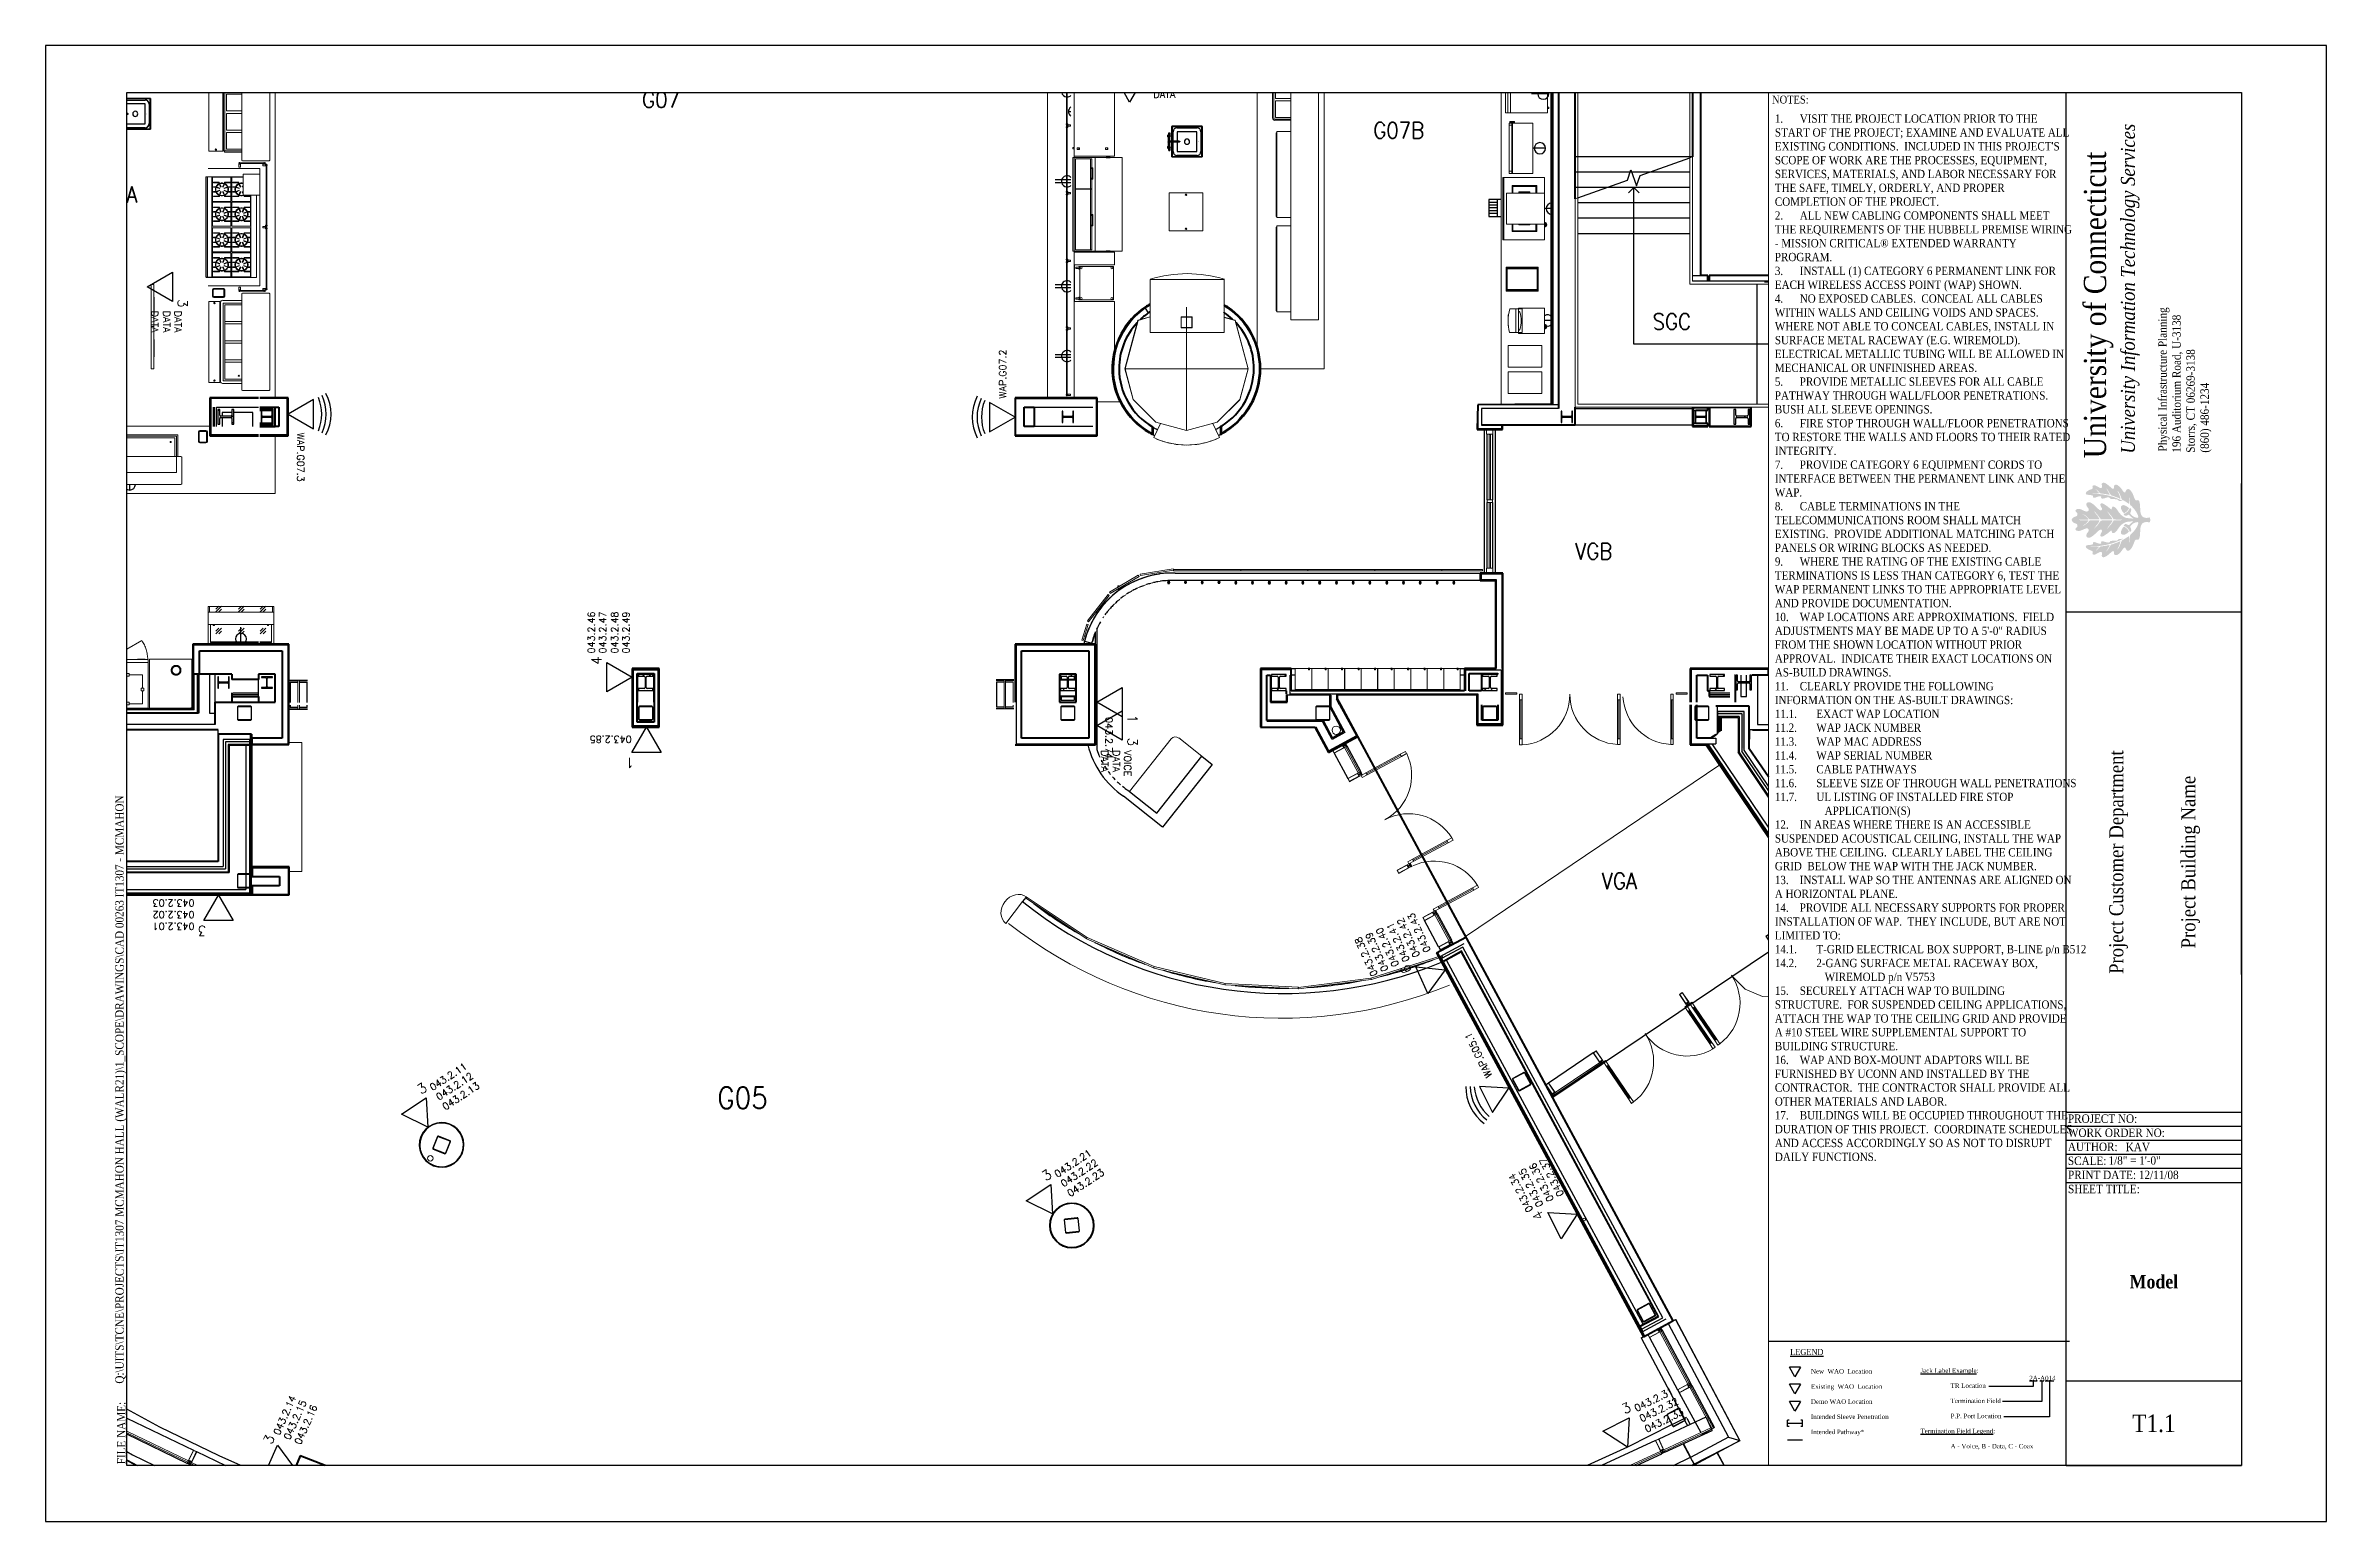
# Paper-space layout 'Wireless - 11x17 Template' of a CAD drawing. Header units: inches. Extents: x -0.2 to 16.8, y -0.3 to 10.7.
# The model-space entities are those that its viewports show. They can reach past a viewport. Long polylines and large blocks are cut down to what shows.
import ezdxf
from ezdxf.enums import TextEntityAlignment as Align

# ---------------------------------------------------------------- set-up
doc = ezdxf.new("R2010")
doc.units = ezdxf.units.IN
doc.header["$MEASUREMENT"] = 0
doc.set_wipeout_variables(frame=1)
doc.linetypes.add('01-0263-G-DWG-BFP-ARCH$0$Dash', pattern=[0.25, 0.125, -0.125])
doc.linetypes.add('01-0263-G-DWG-BFP-ARCH$0$Dash 1_16_', pattern=[0.125, 0.0625, -0.0625])
for name, color, linetype, lineweight in [('01-0263-G-DWG-BFP-ARCH$0$SP-CASE', 11, 'Continuous', 13), ('01-0263-G-DWG-BFP-ARCH$0$SP-COLUMNS', 40, 'Continuous', 13), ('01-0263-G-DWG-BFP-ARCH$0$SP-DETL-GENF', 3, 'Continuous', 9), ('01-0263-G-DWG-BFP-ARCH$0$SP-GUARDRAIL', 160, 'Continuous', 9), ('01-0263-G-DWG-BFP-ARCH$0$SP-HIDDEN', 143, 'Continuous', 9), ('01-0263-G-DWG-BFP-ARCH$0$SP-WALL-HALF', 42, 'Continuous', 13)]:
    doc.layers.add(name, color=color, linetype=linetype, lineweight=lineweight)
for name, color, linetype in [('01-0263-G-DWG-BFP-ARCH$0$SP-DOOR', 5, 'Continuous'), ('01-0263-G-DWG-BFP-ARCH$0$SP-FIXT', 35, 'Continuous'), ('01-0263-G-DWG-BFP-ARCH$0$SP-GROSS', 30, 'Continuous'), ('01-0263-G-DWG-BFP-ARCH$0$SP-RMNO', 7, 'Continuous'), ('01-0263-G-DWG-BFP-ARCH$0$SP-ROOM', 7, 'Continuous'), ('01-0263-G-DWG-BFP-ARCH$0$SP-STAIRS', 1, 'Continuous'), ('01-0263-G-DWG-BFP-ARCH$0$SP-TEXT', 72, 'Continuous'), ('01-0263-G-DWG-BFP-ARCH$0$SP-WALL', 7, 'Continuous'), ('01-0263-G-DWG-BFP-ARCH$0$SP-WINDOW', 6, 'Continuous'), ('T-Anno-Note', 7, 'Continuous'), ('T-Anno-Ttbl', 7, 'Continuous'), ('T-Comm-E', 1, 'Continuous'), ('T-Comm-E-Wireless', 1, 'Continuous')]:
    doc.layers.add(name, color=color, linetype=linetype)
doc.layers.get('01-0263-G-DWG-BFP-ARCH$0$SP-ROOM').off()
doc.styles.add('01-0263-G-DWG-BFP-ARCH$0$ROMANS', font='ROMANS.shx', dxfattribs={"width": 0.9})
doc.styles.add('3-32', font='SIMPLEX.shx', dxfattribs={"height": 9})
doc.styles.add('Garamond', font='GARA.TTF', dxfattribs={"height": 0.1})

psp = doc.layouts.new('Wireless - 11x17 Template')

# ---------------------------------------------------------------- texts
at = {"attachment_point": 1, "style": 'Garamond'}
for s, width, gutter_width, heights, insert, char_height in [('\\pxl1,t1;1.^IVISIT THE PROJECT LOCATION PRIOR TO THE START OF THE PROJECT; EXAMINE AND EVALUATE ALL EXISTING CONDITIONS.  INCLUDED IN THIS PROJECT\'S SCOPE OF WORK ARE THE PROCESSES, EQUIPMENT, SERVICES, MATERIALS, AND LABOR NECESSARY FOR THE SAFE, TIMELY, ORDERLY, AND PROPER COMPLETION OF THE PROJECT.\\P2.^IALL NEW CABLING COMPONENTS SHALL MEET THE REQUIREMENTS OF THE HUBBELL PREMISE WIRING - MISSION CRITICAL® EXTENDED WARRANTY PROGRAM.\\P3.^IINSTALL (1) CATEGORY 6 PERMANENT LINK FOR EACH WIRELESS ACCESS POINT (WAP) SHOWN.\\P4.^INO EXPOSED CABLES.  CONCEAL ALL CABLES WITHIN WALLS AND CEILING VOIDS AND SPACES.    WHERE NOT ABLE TO CONCEAL CABLES, INSTALL IN SURFACE METAL RACEWAY (E.G. WIREMOLD).  ELECTRICAL METALLIC TUBING WILL BE ALLOWED IN MECHANICAL OR UNFINISHED AREAS.\\P5.^IPROVIDE METALLIC SLEEVES FOR ALL CABLE PATHWAY THROUGH WALL/FLOOR PENETRATIONS.  BUSH ALL SLEEVE OPENINGS.\\P6.^IFIRE STOP THROUGH WALL/FLOOR PENETRATIONS TO RESTORE THE WALLS AND FLOORS TO THEIR RATED INTEGRITY.\\P7.^IPROVIDE CATEGORY 6 EQUIPMENT CORDS TO INTERFACE BETWEEN THE PERMANENT LINK AND THE WAP.\\P8.^ICABLE TERMINATIONS IN THE TELECOMMUNICATIONS ROOM SHALL MATCH EXISTING.  PROVIDE ADDITIONAL MATCHING PATCH PANELS OR WIRING BLOCKS AS NEEDED.\\P9.^IWHERE THE RATING OF THE EXISTING CABLE TERMINATIONS IS LESS THAN CATEGORY 6, TEST THE WAP PERMANENT LINKS TO THE APPROPRIATE LEVEL AND PROVIDE DOCUMENTATION.\\P10.^IWAP LOCATIONS ARE APPROXIMATIONS.  FIELD ADJUSTMENTS MAY BE MADE UP TO A 5\'-0" RADIUS FROM THE SHOWN LOCATION WITHOUT PRIOR APPROVAL.  INDICATE THEIR EXACT LOCATIONS ON AS-BUILD DRAWINGS.\\P11.^ICLEARLY PROVIDE THE FOLLOWING INFORMATION ON THE AS-BUILT DRAWINGS:\\P\\pi-6,l7,t6;11.1.^IEXACT WAP LOCATION\\P11.2.^IWAP JACK NUMBER\\P11.3.^IWAP MAC ADDRESS\\P11.4.^IWAP SERIAL NUMBER\\P11.5.^ICABLE PATHWAYS\\P11.6.^ISLEEVE SIZE OF THROUGH WALL PENETRATIONS\\P11.7.^IUL LISTING OF INSTALLED FIRE STOP APPLICATION(S)\\P\\pi0,l1,t1;12.^IIN AREAS WHERE THERE IS AN ACCESSIBLE SUSPENDED ACOUSTICAL CEILING, INSTALL THE WAP ABOVE THE CEILING.  CLEARLY LABEL THE CEILING GRID  BELOW THE WAP WITH THE JACK NUMBER.\\P13.^IINSTALL WAP SO THE ANTENNAS ARE ALIGNED ON A HORIZONTAL PLANE.\\P14.^IPROVIDE ALL NECESSARY SUPPORTS FOR PROPER INSTALLATION OF WAP.  THEY INCLUDE, BUT ARE NOT LIMITED TO:\\P\\pi-6,l7,t6;14.1.^IT-GRID ELECTRICAL BOX SUPPORT, B-LINE p/n B512\\P14.2.^I2-GANG SURFACE METAL RACEWAY BOX, WIREMOLD p/n V5753\\P\\pi0,l1,t1;15.^ISECURELY ATTACH WAP TO BUILDING STRUCTURE.  FOR SUSPENDED CEILING APPLICATIONS, ATTACH THE WAP TO THE CEILING GRID AND PROVIDE A #10 STEEL WIRE SUPPLEMENTAL SUPPORT TO BUILDING STRUCTURE.\\P16.^IWAP AND BOX-MOUNT ADAPTORS WILL BE FURNISHED BY UCONN AND INSTALLED BY THE CONTRACTOR.  THE CONTRACTOR SHALL PROVIDE ALL OTHER MATERIALS AND LABOR.\\P17.^IBUILDINGS WILL BE OCCUPIED THROUGHOUT THE DURATION OF THIS PROJECT.  COORDINATE SCHEDULES AND ACCESS ACCORDINGLY SO AS NOT TO DISRUPT DAILY FUNCTIONS.', 2.27548, 0.5, [9.316], (12.629, 10.205), 0.061875), ('1/8" = 1\'-0"', 0.65349, 1, [0], (15.178, 2.442), 0.0625)]:
    psp.add_mtext_dynamic_manual_height_columns(s, width=width, gutter_width=gutter_width, heights=heights, dxfattribs=dict(at, insert=insert, char_height=char_height))
at = {"layer": 'T-Anno-Note', "insert": (12.67, 10.345), "char_height": 0.0587, "width": 0.62111, "attachment_point": 1, "style": 'Garamond'}
psp.add_mtext('NOTES:', dxfattribs=at)
at = {"layer": 'T-Anno-Ttbl', "insert": (12.805, 1.097), "char_height": 0.0541, "width": 1.12875, "attachment_point": 1}
psp.add_mtext('{\\fGaramond|b0|i0|c0|p18;\\P\\pxi-6.5217,l6.5217,t6.5217;\\H0.8333x;\\LLEGEND\\l\\P\\P\\H0.75x;            New  WAO  Location\\P^I\\P            Existing  WAO  Location\\P^I\\P            Demo WAO Location\\P\\P            Intended Sleeve Penetration\\P\\P            Intended Pathway*\\P^I\\P     }', dxfattribs=at)
at = {"layer": 'T-Anno-Ttbl', "insert": (13.776, 0.919), "char_height": 0.03381, "width": 1.16312, "attachment_point": 1, "style": 'Garamond'}
psp.add_mtext('\\pi-0.225,l0.225,t0.225;{\\L\\PJack Label Example}:\\P^I^I^I^I^I^I2A-A014\\P^ITR Location\\P\\P^ITermination Field\\P\\P^IP.P. Port Location\\P\\P{\\LTermination Field Legend}: \\P\\P^IA - Voice, B - Data, C - Coax', dxfattribs=at)

msp = doc.modelspace()

# ---------------------------------------------------------------- blocks, each defined once
blk = doc.blocks.new('*U21')
h = blk.add_hatch(color=256)
h.paths.add_polyline_path([(-1.152, 7.041), (-1.144, 7.041), (-1.142, 7.041), (-1.141, 7.039), (-1.143, 7.036), (-1.15, 7.028), (-1.156, 7.021), (-1.164, 7.014), (-1.174, 7.008), (-1.178, 7.005), (-1.183, 7.002), (-1.185, 7), (-1.183, 7.001), (-1.177, 7.003), (-1.17, 7.006), (-1.158, 7.015), (-1.149, 7.022), (-1.142, 7.029), (-1.137, 7.036), (-1.135, 7.038), (-1.133, 7.04), (-1.129, 7.041), (-1.122, 7.041), (-1.11, 7.041), (-1.096, 7.041), (-1.085, 7.041), (-1.076, 7.041), (-1.069, 7.041), (-1.063, 7.041), (-1.059, 7.04), (-1.059, 7.038), (-1.06, 7.035), (-1.063, 7.03), (-1.065, 7.026), (-1.068, 7.021), (-1.074, 7.013), (-1.081, 7.004), (-1.087, 6.996), (-1.093, 6.987), (-1.1, 6.978), (-1.094, 6.983), (-1.086, 6.991), (-1.081, 6.996), (-1.073, 7.006), (-1.065, 7.016), (-1.058, 7.027), (-1.056, 7.029), (-1.054, 7.032), (-1.051, 7.036), (-1.049, 7.039), (-1.046, 7.04), (-1.044, 7.04), (-1.036, 7.041), (-1.025, 7.041), (-1.015, 7.041), (-1.007, 7.041), (-0.997, 7.041), (-0.987, 7.041), (-0.976, 7.041), (-0.965, 7.041), (-0.963, 7.04), (-0.962, 7.038), (-0.963, 7.035), (-0.97, 7.025), (-0.976, 7.016), (-0.983, 7.007), (-0.993, 6.993), (-1.001, 6.982), (-1.005, 6.978), (-1.003, 6.979), (-0.997, 6.984), (-0.989, 6.992), (-0.981, 7.002), (-0.972, 7.012), (-0.964, 7.023), (-0.961, 7.028), (-0.958, 7.033), (-0.955, 7.038), (-0.953, 7.04), (-0.951, 7.041), (-0.95, 7.041), (-0.94, 7.041), (-0.929, 7.041), (-0.918, 7.042), (-0.908, 7.042), (-0.898, 7.043), (-0.889, 7.044), (-0.882, 7.044), (-0.889, 7.045), (-0.898, 7.046), (-0.908, 7.047), (-0.918, 7.047), (-0.929, 7.047), (-0.94, 7.048), (-0.95, 7.048), (-0.951, 7.048), (-0.953, 7.049), (-0.955, 7.05), (-0.958, 7.056), (-0.961, 7.061), (-0.964, 7.066), (-0.972, 7.076), (-0.981, 7.087), (-0.989, 7.097), (-0.997, 7.105), (-1.003, 7.109), (-1.005, 7.111), (-1.001, 7.107), (-0.993, 7.096), (-0.983, 7.082), (-0.976, 7.072), (-0.97, 7.063), (-0.963, 7.053), (-0.962, 7.05), (-0.963, 7.048), (-0.965, 7.048), (-0.976, 7.048), (-0.987, 7.048), (-0.997, 7.048), (-1.007, 7.048), (-1.015, 7.048), (-1.025, 7.048), (-1.036, 7.048), (-1.044, 7.048), (-1.046, 7.049), (-1.049, 7.05), (-1.051, 7.053), (-1.054, 7.056), (-1.056, 7.06), (-1.058, 7.062), (-1.065, 7.072), (-1.073, 7.082), (-1.081, 7.092), (-1.086, 7.098), (-1.094, 7.106), (-1.1, 7.111), (-1.093, 7.101), (-1.087, 7.093), (-1.081, 7.084), (-1.074, 7.076), (-1.068, 7.068), (-1.065, 7.063), (-1.063, 7.058), (-1.06, 7.054), (-1.059, 7.051), (-1.059, 7.049), (-1.063, 7.048), (-1.069, 7.048), (-1.076, 7.048), (-1.085, 7.048), (-1.096, 7.048), (-1.11, 7.048), (-1.122, 7.048), (-1.129, 7.048), (-1.133, 7.049), (-1.135, 7.051), (-1.137, 7.053), (-1.142, 7.059), (-1.149, 7.066), (-1.158, 7.074), (-1.17, 7.082), (-1.177, 7.086), (-1.183, 7.088), (-1.185, 7.088), (-1.183, 7.087), (-1.178, 7.084), (-1.174, 7.081), (-1.164, 7.074), (-1.156, 7.068), (-1.15, 7.061), (-1.143, 7.053), (-1.141, 7.05), (-1.142, 7.048), (-1.144, 7.047), (-1.152, 7.047), (-1.161, 7.047), (-1.172, 7.047), (-1.184, 7.047), (-1.196, 7.046), (-1.206, 7.046), (-1.215, 7.045), (-1.222, 7.044), (-1.215, 7.044), (-1.206, 7.043), (-1.196, 7.042), (-1.184, 7.042), (-1.172, 7.042), (-1.161, 7.042)], flags=16)
h.paths.add_polyline_path([(-1.157, 6.981), (-1.166, 6.979), (-1.175, 6.975), (-1.18, 6.973), (-1.189, 6.969), (-1.198, 6.965), (-1.208, 6.963), (-1.22, 6.963), (-1.229, 6.965), (-1.235, 6.969), (-1.238, 6.976), (-1.236, 6.983), (-1.231, 6.987), (-1.225, 6.993), (-1.223, 7.003), (-1.227, 7.013), (-1.236, 7.018), (-1.242, 7.02), (-1.252, 7.025), (-1.261, 7.033), (-1.266, 7.043), (-1.266, 7.043), (-1.266, 7.044), (-1.266, 7.044), (-1.266, 7.045), (-1.266, 7.046), (-1.266, 7.046), (-1.261, 7.056), (-1.252, 7.064), (-1.242, 7.069), (-1.236, 7.07), (-1.227, 7.075), (-1.223, 7.085), (-1.225, 7.095), (-1.231, 7.101), (-1.236, 7.106), (-1.238, 7.113), (-1.235, 7.119), (-1.229, 7.124), (-1.22, 7.126), (-1.208, 7.126), (-1.198, 7.124), (-1.189, 7.12), (-1.18, 7.116), (-1.175, 7.113), (-1.166, 7.11), (-1.157, 7.107), (-1.148, 7.108), (-1.141, 7.113), (-1.138, 7.119), (-1.139, 7.124), (-1.141, 7.129), (-1.144, 7.134), (-1.148, 7.139), (-1.152, 7.145), (-1.155, 7.151), (-1.156, 7.157), (-1.156, 7.165), (-1.152, 7.172), (-1.144, 7.176), (-1.135, 7.176), (-1.128, 7.175), (-1.121, 7.172), (-1.115, 7.168), (-1.108, 7.163), (-1.101, 7.158), (-1.095, 7.152), (-1.088, 7.146), (-1.082, 7.14), (-1.076, 7.134), (-1.07, 7.128), (-1.064, 7.124), (-1.059, 7.12), (-1.054, 7.117), (-1.05, 7.116), (-1.046, 7.116), (-1.042, 7.119), (-1.04, 7.124), (-1.04, 7.13), (-1.043, 7.136), (-1.047, 7.143), (-1.05, 7.15), (-1.052, 7.156), (-1.052, 7.162), (-1.048, 7.166), (-1.045, 7.168), (-1.041, 7.169), (-1.037, 7.168), (-1.03, 7.165), (-1.023, 7.161), (-1.017, 7.157), (-1.008, 7.151), (-0.999, 7.145), (-0.99, 7.138), (-0.982, 7.131), (-0.973, 7.124), (-0.968, 7.123), (-0.967, 7.128), (-0.966, 7.136), (-0.963, 7.142), (-0.958, 7.143), (-0.952, 7.143), (-0.948, 7.141), (-0.938, 7.134), (-0.93, 7.125), (-0.924, 7.116), (-0.917, 7.106), (-0.913, 7.099), (-0.907, 7.093), (-0.901, 7.086), (-0.895, 7.08), (-0.888, 7.075), (-0.88, 7.069), (-0.872, 7.065), (-0.864, 7.061), (-0.855, 7.059), (-0.847, 7.058), (-0.837, 7.057), (-0.826, 7.056), (-0.816, 7.055), (-0.807, 7.055), (-0.813, 7.06), (-0.822, 7.066), (-0.83, 7.074), (-0.838, 7.082), (-0.841, 7.083), (-0.845, 7.082), (-0.849, 7.08), (-0.858, 7.076), (-0.867, 7.075), (-0.874, 7.079), (-0.876, 7.083), (-0.877, 7.086), (-0.878, 7.089), (-0.869, 7.092), (-0.861, 7.097), (-0.853, 7.104), (-0.845, 7.112), (-0.839, 7.12), (-0.835, 7.127), (-0.834, 7.133), (-0.831, 7.133), (-0.829, 7.132), (-0.826, 7.131), (-0.823, 7.126), (-0.822, 7.119), (-0.824, 7.108), (-0.826, 7.105), (-0.828, 7.101), (-0.829, 7.098), (-0.83, 7.095), (-0.829, 7.092), (-0.829, 7.09), (-0.821, 7.082), (-0.813, 7.075), (-0.804, 7.069), (-0.795, 7.065), (-0.786, 7.062), (-0.779, 7.06), (-0.773, 7.061), (-0.77, 7.064), (-0.77, 7.071), (-0.773, 7.081), (-0.777, 7.091), (-0.781, 7.098), (-0.785, 7.105), (-0.79, 7.112), (-0.795, 7.119), (-0.8, 7.126), (-0.806, 7.133), (-0.813, 7.14), (-0.819, 7.147), (-0.827, 7.153), (-0.829, 7.156), (-0.831, 7.16), (-0.831, 7.169), (-0.832, 7.172), (-0.832, 7.175), (-0.832, 7.178), (-0.833, 7.186), (-0.835, 7.203), (-0.839, 7.217), (-0.838, 7.204), (-0.837, 7.193), (-0.836, 7.182), (-0.836, 7.171), (-0.837, 7.167), (-0.839, 7.166), (-0.842, 7.166), (-0.85, 7.172), (-0.861, 7.179), (-0.871, 7.185), (-0.881, 7.191), (-0.888, 7.194), (-0.891, 7.196), (-0.893, 7.199), (-0.894, 7.201), (-0.896, 7.207), (-0.899, 7.215), (-0.901, 7.221), (-0.905, 7.231), (-0.91, 7.241), (-0.915, 7.251), (-0.921, 7.259), (-0.926, 7.265), (-0.922, 7.256), (-0.918, 7.247), (-0.914, 7.238), (-0.91, 7.229), (-0.907, 7.22), (-0.904, 7.21), (-0.904, 7.208), (-0.904, 7.204), (-0.909, 7.204), (-0.918, 7.209), (-0.928, 7.213), (-0.938, 7.216), (-0.948, 7.22), (-0.958, 7.223), (-0.969, 7.227), (-0.972, 7.229), (-0.975, 7.231), (-0.976, 7.234), (-0.98, 7.239), (-0.985, 7.248), (-0.99, 7.256), (-0.997, 7.267), (-1.003, 7.275), (-1.009, 7.279), (-1.007, 7.277), (-1.004, 7.272), (-1.001, 7.267), (-0.996, 7.258), (-0.99, 7.248), (-0.984, 7.237), (-0.984, 7.234), (-0.985, 7.232), (-0.988, 7.232), (-0.998, 7.234), (-1.008, 7.236), (-1.018, 7.238), (-1.028, 7.239), (-1.038, 7.241), (-1.049, 7.242), (-1.052, 7.243), (-1.055, 7.244), (-1.057, 7.246), (-1.061, 7.251), (-1.069, 7.26), (-1.079, 7.269), (-1.087, 7.275), (-1.079, 7.265), (-1.07, 7.255), (-1.064, 7.248), (-1.063, 7.246), (-1.063, 7.244), (-1.066, 7.243), (-1.079, 7.244), (-1.087, 7.244), (-1.093, 7.244), (-1.114, 7.244), (-1.123, 7.243), (-1.125, 7.242), (-1.114, 7.242), (-1.104, 7.241), (-1.094, 7.241), (-1.085, 7.24), (-1.075, 7.239), (-1.066, 7.238), (-1.056, 7.237), (-1.047, 7.236), (-1.038, 7.235), (-1.029, 7.234), (-1.021, 7.232), (-1.012, 7.23), (-1.004, 7.229), (-0.995, 7.227), (-0.987, 7.225), (-0.979, 7.223), (-0.971, 7.22), (-0.963, 7.218), (-0.956, 7.216), (-0.948, 7.213), (-0.941, 7.211), (-0.934, 7.208), (-0.927, 7.205), (-0.92, 7.202), (-0.913, 7.199), (-0.906, 7.196), (-0.9, 7.193), (-0.893, 7.19), (-0.887, 7.187), (-0.886, 7.185), (-0.887, 7.185), (-0.89, 7.185), (-0.902, 7.186), (-0.914, 7.187), (-0.92, 7.192), (-0.926, 7.197), (-0.938, 7.199), (-0.951, 7.2), (-0.964, 7.2), (-0.975, 7.201), (-0.98, 7.206), (-0.982, 7.209), (-0.987, 7.212), (-0.995, 7.213), (-1.007, 7.211), (-1.021, 7.206), (-1.036, 7.203), (-1.044, 7.205), (-1.047, 7.209), (-1.046, 7.214), (-1.046, 7.219), (-1.05, 7.221), (-1.056, 7.221), (-1.064, 7.22), (-1.072, 7.218), (-1.08, 7.215), (-1.087, 7.212), (-1.1, 7.209), (-1.106, 7.212), (-1.106, 7.22), (-1.108, 7.225), (-1.115, 7.228), (-1.126, 7.23), (-1.137, 7.231), (-1.146, 7.232), (-1.157, 7.235), (-1.161, 7.24), (-1.16, 7.246), (-1.157, 7.251), (-1.154, 7.256), (-1.152, 7.257), (-1.143, 7.263), (-1.133, 7.268), (-1.123, 7.272), (-1.115, 7.275), (-1.11, 7.279), (-1.109, 7.286), (-1.111, 7.294), (-1.108, 7.3), (-1.102, 7.303), (-1.095, 7.303), (-1.088, 7.301), (-1.081, 7.297), (-1.073, 7.293), (-1.066, 7.289), (-1.059, 7.285), (-1.052, 7.283), (-1.045, 7.283), (-1.041, 7.286), (-1.039, 7.291), (-1.039, 7.297), (-1.04, 7.3), (-1.041, 7.304), (-1.042, 7.308), (-1.041, 7.315), (-1.037, 7.319), (-1.032, 7.322), (-1.025, 7.322), (-1.016, 7.319), (-1.007, 7.314), (-0.998, 7.307), (-0.99, 7.301), (-0.984, 7.295), (-0.978, 7.291), (-0.974, 7.287), (-0.97, 7.283), (-0.965, 7.279), (-0.962, 7.277), (-0.957, 7.277), (-0.953, 7.278), (-0.95, 7.283), (-0.951, 7.29), (-0.951, 7.296), (-0.948, 7.302), (-0.942, 7.306), (-0.933, 7.307), (-0.926, 7.305), (-0.919, 7.3), (-0.911, 7.294), (-0.903, 7.286), (-0.896, 7.278), (-0.89, 7.27), (-0.887, 7.264), (-0.881, 7.256), (-0.876, 7.251), (-0.867, 7.251), (-0.862, 7.26), (-0.858, 7.268), (-0.855, 7.272), (-0.849, 7.274), (-0.842, 7.274), (-0.835, 7.271), (-0.829, 7.266), (-0.823, 7.259), (-0.817, 7.25), (-0.812, 7.241), (-0.808, 7.232), (-0.805, 7.224), (-0.8, 7.211), (-0.795, 7.199), (-0.792, 7.193), (-0.788, 7.191), (-0.78, 7.191), (-0.772, 7.192), (-0.764, 7.187), (-0.764, 7.187), (-0.764, 7.187), (-0.764, 7.187), (-0.761, 7.18), (-0.76, 7.173), (-0.758, 7.166), (-0.757, 7.157), (-0.756, 7.148), (-0.756, 7.139), (-0.755, 7.129), (-0.755, 7.12), (-0.754, 7.111), (-0.753, 7.102), (-0.751, 7.093), (-0.749, 7.086), (-0.745, 7.079), (-0.739, 7.07), (-0.731, 7.065), (-0.722, 7.062), (-0.713, 7.06), (-0.705, 7.06), (-0.698, 7.061), (-0.692, 7.062), (-0.689, 7.063), (-0.688, 7.063), (-0.686, 7.063), (-0.685, 7.062), (-0.683, 7.057), (-0.681, 7.052), (-0.68, 7.046), (-0.68, 7.046), (-0.68, 7.045), (-0.68, 7.044), (-0.68, 7.044), (-0.68, 7.043), (-0.68, 7.043), (-0.681, 7.037), (-0.683, 7.031), (-0.685, 7.027), (-0.686, 7.026), (-0.688, 7.026), (-0.689, 7.026), (-0.692, 7.027), (-0.698, 7.028), (-0.705, 7.029), (-0.713, 7.029), (-0.722, 7.027), (-0.731, 7.024), (-0.739, 7.018), (-0.745, 7.01), (-0.749, 7.003), (-0.751, 6.995), (-0.753, 6.987), (-0.754, 6.978), (-0.755, 6.969), (-0.755, 6.959), (-0.756, 6.95), (-0.756, 6.941), (-0.757, 6.932), (-0.758, 6.923), (-0.76, 6.916), (-0.761, 6.908), (-0.764, 6.902), (-0.764, 6.902), (-0.764, 6.902), (-0.764, 6.902), (-0.772, 6.897), (-0.78, 6.897), (-0.788, 6.898), (-0.792, 6.895), (-0.795, 6.89), (-0.8, 6.878), (-0.805, 6.865), (-0.808, 6.857), (-0.812, 6.848), (-0.817, 6.839), (-0.823, 6.83), (-0.829, 6.823), (-0.835, 6.818), (-0.842, 6.815), (-0.849, 6.815), (-0.855, 6.817), (-0.858, 6.821), (-0.862, 6.829), (-0.867, 6.838), (-0.876, 6.838), (-0.881, 6.832), (-0.887, 6.824), (-0.89, 6.819), (-0.896, 6.811), (-0.903, 6.803), (-0.911, 6.795), (-0.919, 6.788), (-0.926, 6.784), (-0.933, 6.782), (-0.942, 6.783), (-0.948, 6.787), (-0.951, 6.793), (-0.951, 6.799), (-0.95, 6.806), (-0.953, 6.811), (-0.957, 6.812), (-0.962, 6.811), (-0.965, 6.81), (-0.97, 6.806), (-0.974, 6.802), (-0.978, 6.798), (-0.984, 6.794), (-0.99, 6.788), (-0.998, 6.781), (-1.007, 6.775), (-1.016, 6.77), (-1.025, 6.767), (-1.032, 6.767), (-1.037, 6.77), (-1.041, 6.774), (-1.042, 6.78), (-1.041, 6.785), (-1.04, 6.789), (-1.039, 6.792), (-1.039, 6.798), (-1.041, 6.803), (-1.045, 6.805), (-1.052, 6.806), (-1.059, 6.804), (-1.066, 6.8), (-1.073, 6.796), (-1.081, 6.792), (-1.088, 6.788), (-1.095, 6.786), (-1.102, 6.786), (-1.108, 6.788), (-1.111, 6.795), (-1.109, 6.803), (-1.11, 6.81), (-1.115, 6.813), (-1.123, 6.817), (-1.133, 6.821), (-1.143, 6.826), (-1.152, 6.832), (-1.154, 6.833), (-1.157, 6.837), (-1.16, 6.843), (-1.161, 6.848), (-1.157, 6.853), (-1.146, 6.857), (-1.137, 6.857), (-1.126, 6.859), (-1.115, 6.861), (-1.108, 6.864), (-1.106, 6.869), (-1.106, 6.877), (-1.1, 6.88), (-1.087, 6.877), (-1.08, 6.874), (-1.072, 6.871), (-1.064, 6.869), (-1.056, 6.867), (-1.05, 6.867), (-1.046, 6.87), (-1.046, 6.875), (-1.047, 6.88), (-1.044, 6.884), (-1.036, 6.886), (-1.021, 6.882), (-1.007, 6.878), (-0.995, 6.876), (-0.987, 6.877), (-0.982, 6.879), (-0.98, 6.883), (-0.975, 6.888), (-0.964, 6.889), (-0.951, 6.889), (-0.938, 6.889), (-0.926, 6.892), (-0.92, 6.897), (-0.914, 6.902), (-0.902, 6.903), (-0.89, 6.904), (-0.887, 6.904), (-0.886, 6.903), (-0.887, 6.902), (-0.893, 6.899), (-0.9, 6.896), (-0.906, 6.893), (-0.913, 6.889), (-0.92, 6.887), (-0.927, 6.884), (-0.934, 6.881), (-0.941, 6.878), (-0.948, 6.876), (-0.956, 6.873), (-0.963, 6.871), (-0.971, 6.868), (-0.979, 6.866), (-0.987, 6.864), (-0.995, 6.862), (-1.004, 6.86), (-1.012, 6.858), (-1.021, 6.857), (-1.029, 6.855), (-1.038, 6.854), (-1.047, 6.853), (-1.056, 6.851), (-1.066, 6.85), (-1.075, 6.849), (-1.085, 6.849), (-1.094, 6.848), (-1.104, 6.848), (-1.114, 6.847), (-1.125, 6.847), (-1.123, 6.846), (-1.114, 6.845), (-1.093, 6.845), (-1.087, 6.845), (-1.079, 6.845), (-1.066, 6.846), (-1.063, 6.845), (-1.063, 6.843), (-1.064, 6.841), (-1.07, 6.834), (-1.079, 6.824), (-1.087, 6.814), (-1.079, 6.819), (-1.069, 6.829), (-1.061, 6.838), (-1.057, 6.843), (-1.055, 6.845), (-1.052, 6.846), (-1.049, 6.847), (-1.038, 6.848), (-1.028, 6.85), (-1.018, 6.851), (-1.008, 6.853), (-0.998, 6.855), (-0.988, 6.857), (-0.985, 6.857), (-0.984, 6.855), (-0.984, 6.852), (-0.99, 6.841), (-0.996, 6.831), (-1.001, 6.822), (-1.004, 6.817), (-1.007, 6.812), (-1.009, 6.81), (-1.003, 6.814), (-0.997, 6.822), (-0.99, 6.833), (-0.985, 6.841), (-0.98, 6.85), (-0.976, 6.855), (-0.975, 6.858), (-0.972, 6.86), (-0.969, 6.862), (-0.958, 6.865), (-0.948, 6.869), (-0.938, 6.872), (-0.928, 6.876), (-0.918, 6.88), (-0.909, 6.884), (-0.904, 6.884), (-0.904, 6.881), (-0.904, 6.879), (-0.907, 6.869), (-0.91, 6.859), (-0.914, 6.85), (-0.918, 6.842), (-0.922, 6.833), (-0.926, 6.824), (-0.921, 6.829), (-0.915, 6.837), (-0.91, 6.847), (-0.905, 6.858), (-0.901, 6.868), (-0.899, 6.874), (-0.896, 6.882), (-0.894, 6.888), (-0.893, 6.89), (-0.891, 6.892), (-0.888, 6.895), (-0.881, 6.898), (-0.871, 6.904), (-0.861, 6.91), (-0.85, 6.917), (-0.842, 6.922), (-0.839, 6.923), (-0.837, 6.921), (-0.836, 6.918), (-0.836, 6.907), (-0.837, 6.896), (-0.838, 6.885), (-0.839, 6.872), (-0.835, 6.885), (-0.833, 6.902), (-0.832, 6.911), (-0.832, 6.913), (-0.832, 6.916), (-0.831, 6.92), (-0.831, 6.929), (-0.829, 6.933), (-0.827, 6.936), (-0.819, 6.942), (-0.813, 6.949), (-0.806, 6.956), (-0.8, 6.963), (-0.795, 6.97), (-0.79, 6.977), (-0.785, 6.984), (-0.781, 6.991), (-0.777, 6.998), (-0.773, 7.008), (-0.77, 7.018), (-0.77, 7.025), (-0.773, 7.028), (-0.779, 7.028), (-0.786, 7.027), (-0.795, 7.024), (-0.804, 7.02), (-0.813, 7.014), (-0.821, 7.007), (-0.829, 6.999), (-0.829, 6.997), (-0.83, 6.994), (-0.829, 6.991), (-0.828, 6.988), (-0.826, 6.984), (-0.824, 6.981), (-0.822, 6.97), (-0.823, 6.962), (-0.826, 6.958), (-0.829, 6.957), (-0.831, 6.956), (-0.834, 6.955), (-0.835, 6.962), (-0.839, 6.969), (-0.845, 6.977), (-0.853, 6.985), (-0.861, 6.991), (-0.869, 6.997), (-0.878, 7), (-0.877, 7.002), (-0.876, 7.006), (-0.874, 7.009), (-0.867, 7.014), (-0.858, 7.013), (-0.849, 7.009), (-0.845, 7.007), (-0.841, 7.005), (-0.838, 7.007), (-0.83, 7.015), (-0.822, 7.022), (-0.813, 7.028), (-0.807, 7.034), (-0.816, 7.034), (-0.826, 7.033), (-0.837, 7.032), (-0.847, 7.031), (-0.855, 7.03), (-0.864, 7.027), (-0.872, 7.024), (-0.88, 7.019), (-0.888, 7.014), (-0.895, 7.009), (-0.901, 7.002), (-0.907, 6.996), (-0.913, 6.989), (-0.917, 6.983), (-0.924, 6.973), (-0.93, 6.963), (-0.938, 6.955), (-0.948, 6.948), (-0.952, 6.946), (-0.958, 6.946), (-0.963, 6.947), (-0.966, 6.953), (-0.967, 6.96), (-0.968, 6.966), (-0.973, 6.965), (-0.982, 6.958), (-0.99, 6.951), (-0.999, 6.944), (-1.008, 6.938), (-1.017, 6.932), (-1.023, 6.928), (-1.03, 6.924), (-1.037, 6.921), (-1.041, 6.92), (-1.045, 6.921), (-1.048, 6.922), (-1.052, 6.927), (-1.052, 6.933), (-1.05, 6.939), (-1.047, 6.946), (-1.043, 6.953), (-1.04, 6.959), (-1.04, 6.965), (-1.042, 6.97), (-1.046, 6.972), (-1.05, 6.973), (-1.054, 6.972), (-1.059, 6.969), (-1.064, 6.965), (-1.07, 6.961), (-1.076, 6.955), (-1.082, 6.949), (-1.088, 6.943), (-1.095, 6.937), (-1.101, 6.931), (-1.108, 6.926), (-1.115, 6.921), (-1.121, 6.917), (-1.128, 6.914), (-1.135, 6.912), (-1.144, 6.913), (-1.152, 6.916), (-1.156, 6.924), (-1.156, 6.931), (-1.155, 6.938), (-1.152, 6.944), (-1.148, 6.95), (-1.144, 6.955), (-1.141, 6.959), (-1.139, 6.964), (-1.138, 6.97), (-1.141, 6.975), (-1.148, 6.981)])
h.paths.add_polyline_path([(-0.887, 7.154), (-0.895, 7.149), (-0.899, 7.143), (-0.899, 7.134), (-0.897, 7.126), (-0.893, 7.117), (-0.889, 7.109), (-0.884, 7.102), (-0.879, 7.097), (-0.877, 7.094), (-0.87, 7.097), (-0.862, 7.103), (-0.855, 7.109), (-0.848, 7.117), (-0.842, 7.125), (-0.839, 7.132), (-0.841, 7.134), (-0.845, 7.138), (-0.852, 7.143), (-0.86, 7.148), (-0.869, 7.153), (-0.878, 7.155)], flags=17)
h.paths.add_polyline_path([(-0.887, 6.935), (-0.895, 6.94), (-0.899, 6.946), (-0.899, 6.954), (-0.897, 6.963), (-0.893, 6.972), (-0.889, 6.98), (-0.884, 6.987), (-0.879, 6.992), (-0.877, 6.995), (-0.87, 6.991), (-0.862, 6.986), (-0.855, 6.979), (-0.848, 6.972), (-0.842, 6.964), (-0.839, 6.957), (-0.841, 6.955), (-0.845, 6.951), (-0.852, 6.946), (-0.86, 6.94), (-0.869, 6.936), (-0.878, 6.934)], flags=17)
for p, q in [((-1.307, 3.657), (-1.307, 7.317)), ((0, 3.657), (0, 7.317)), ((-1.307, 6.359), (0, 6.359)), ((-1.307, 3.657), (-1.307, 6.359)), ((-1.307, 2.632), (-1.307, 6.359)), ((0, 6.064), (0, 2.405)), ((-1.307, 2.632), (0, 2.632)), ((-1.307, 2.632), (0, 2.632)), ((-1.307, 2.632), (0, 2.632)), ((-1.307, 2.528), (0, 2.528)), ((-1.307, 2.423), (0, 2.423)), ((-1.307, 2.423), (0, 2.423)), ((-1.307, 2.319), (0, 2.319)), ((-1.307, 2.214), (0, 2.214)), ((-1.307, 2.109), (0, 2.109)), ((-1.307, 0.627), (-1.307, 2.109)), ((-1.307, 0.627), (-1.307, 1.777)), ((0, 1.777), (0, 0.627)), ((0, 0.627), (-1.307, 0.627)), ((-1.307, 0), (0, 0))]:
    blk.add_line(p, q)
blk.add_lwpolyline([(-1.307, 10.23), (0, 10.23), (0, 0), (-1.307, 0)], close=True)
blk.add_lwpolyline([(-1.307, 2.405), (-1.307, 6.064)])
at = {"color": 7, "insert": (-1.175, 7.504), "char_height": 0.127005, "width": 2.58087, "attachment_point": 1, "rotation": 90}
blk.add_mtext('{\\fGaramond|b0|i0|c0|p18;\\H1.304x;University of Connecticut\\P\\H0.6313x; \\fGaramond|b0|i1|c0|p18;University Information Technology Services\\fGaramond|b0|i0|c0|p18;\\P\\H0.6x; \\P\\H1.214x;  \\H0.8238x;Physical Infrastructure Planning\\P  196 Auditorium Road, U-3138\\P  Storrs, CT 06269-3138\\P  (860) 486-1234}', dxfattribs=at)
at = {"color": 7, "char_height": 0.06273, "attachment_point": 1, "rotation": 90, "style": 'Garamond'}
for s, insert, width in [('Q:\\\\UITS\\\\TCNE\\\\PROJECTS\\\\IT1307 MCMAHON HALL (WALR21)\\\\1_SCOPE\\\\DRAWINGS\\\\CAD 00263 IT1307 - MCMAHON', (-15.847, 0.609), 9.62095), ('{\\fGaramond|b0|i0|c0|p18;FILE NAME:}', (-15.834, 0.008), 0.56963)]:
    blk.add_mtext(s, dxfattribs=dict(at, insert=insert, width=width))
at = {"color": 7, "attachment_point": 1, "style": 'Garamond'}
for s, insert, char_height, width in [('{\\fGaramond|b0|i0|c0|p18;PROJECT NO:}', (-1.294, 2.615), 0.06273, 1.38195), ('{\\fGaramond|b0|i0|c0|p18;WORK ORDER NO:}', (-1.294, 2.51), 0.06273, 1.38195), ('{\\fGaramond|b0|i0|c0|p18;AUTHOR:}', (-1.294, 2.405), 0.06273, 1.38195), ('SCALE:', (-1.294, 2.301), 0.0627, 1.28469), ('{\\fGaramond|b0|i0|c0|p18;PRINT DATE: 12/11/08}', (-1.293, 2.196), 0.06273, 1.38195), ('SHEET TITLE:', (-1.293, 2.091), 0.06273, 1.29306)]:
    blk.add_mtext(s, dxfattribs=dict(at, insert=insert, char_height=char_height, width=width))
at = {"insert": (-0.653, 1.368), "char_height": 0.1, "attachment_point": 5}
blk.add_mtext_dynamic_manual_height_columns('{\\fGaramond|b1|i0|c0|p18;\\C7;Model}', width=1.30697, gutter_width=1, heights=[0], dxfattribs=at)
at = {"style": 'Garamond'}
for tag, p in [('PROJECT_CUSTOMER_DEPT', (-0.881, 4.495)), ('PROJECT_BUILDING_NAME', (-0.344, 4.495))]:
    blk.add_attdef(tag, text='', height=0.105, rotation=90, dxfattribs=at).set_placement(p, align=Align.CENTER)
for tag, p in [('PROJECT_NO', (-0.692, 2.55)), ('AUTHOR', (-0.863, 2.341)), ('WORKORDER_NO', (-0.448, 2.446))]:
    blk.add_attdef(tag, p, '', height=0.0627, dxfattribs=at)
blk.add_attdef('DRAWING_NUMBER', text='', height=0.131, dxfattribs=at).set_placement((-0.653, 0.248), align=Align.CENTER)
blk = doc.blocks.new('01-0263-G-DWG-BFP-ARCH$0$W-Wide Flange-Column - W10X112-V11-GROUND FLOOR - PROPOSED')
at = {"layer": '01-0263-G-DWG-BFP-ARCH$0$SP-COLUMNS', "lineweight": 9}
h = blk.add_hatch(dxfattribs=at)
h.set_pattern_fill('FP_18', color=256, style=0, pattern_type=2)
h.set_pattern_definition([(315, (495.028, 1059.713), (9.50352, 9.50352), []), (315, (509.428, 1059.713), (9.50352, 9.50352), [])])
h.paths.add_polyline_path([(-5.2, 4.4), (-1.1, 4.4), (-0.6, 4.2), (-0.4, 3.7), (-0.4, -3.7), (-0.6, -4.2), (-1.1, -4.4), (-5.2, -4.4), (-5.2, -5.7), (5.2, -5.7), (5.2, -4.4), (1.1, -4.4), (0.6, -4.2), (0.4, -3.7), (0.4, 3.7), (0.6, 4.2), (1.1, 4.4), (5.2, 4.4), (5.2, 5.7), (-5.2, 5.7)], flags=0)
at = {"layer": '01-0263-G-DWG-BFP-ARCH$0$SP-COLUMNS', "lineweight": 30}
for p, q in [((5.2, 5.7), (-5.2, 5.7)), ((-5.2, 5.7), (-5.2, 4.4)), ((-5.2, 4.4), (-1.1, 4.4)), ((-0.4, 3.7), (-0.4, -3.7)), ((0.4, -3.7), (0.4, 3.7)), ((1.1, 4.4), (5.2, 4.4)), ((5.2, 4.4), (5.2, 5.7)), ((-1.1, -4.4), (-5.2, -4.4)), ((-5.2, -4.4), (-5.2, -5.7)), ((-5.2, -5.7), (5.2, -5.7)), ((5.2, -4.4), (1.1, -4.4)), ((5.2, -5.7), (5.2, -4.4))]:
    blk.add_line(p, q, dxfattribs=at)
for centre, start, end in [((-1.1, 3.7), 0, 90), ((1.1, 3.7), 90, 180), ((-1.1, -3.7), 270, 0), ((1.1, -3.7), 180, 270)]:
    blk.add_arc(centre, 0.688, start, end, dxfattribs=at)
blk = doc.blocks.new('01-0263-G-DWG-BFP-ARCH$0$W-Wide Flange-Column - W10X112-V15-GROUND FLOOR - PROPOSED')
at = {"layer": '01-0263-G-DWG-BFP-ARCH$0$SP-COLUMNS', "lineweight": 9}
h = blk.add_hatch(dxfattribs=at)
h.set_pattern_fill('FP_22', color=256, style=0, pattern_type=2)
h.set_pattern_definition([(315, (495.028, -24.912), (9.5035, 9.5035), []), (315, (509.428, -24.912), (9.5035, 9.5035), [])])
h.paths.add_polyline_path([(-5.2, -5.7), (5.2, -5.7), (5.2, -4.4), (1.1, -4.4), (0.6, -4.2), (0.4, -3.7), (0.4, 3.7), (0.6, 4.2), (1.1, 4.4), (5.2, 4.4), (5.2, 5.7), (-5.2, 5.7), (-5.2, 4.4), (-1.1, 4.4), (-0.6, 4.2), (-0.4, 3.7), (-0.4, -3.7), (-0.6, -4.2), (-1.1, -4.4), (-5.2, -4.4)], flags=0)
at = {"layer": '01-0263-G-DWG-BFP-ARCH$0$SP-COLUMNS', "lineweight": 30}
for p, q in [((5.2, 5.7), (-5.2, 5.7)), ((-5.2, 5.7), (-5.2, 4.4)), ((-5.2, 4.4), (-1.1, 4.4)), ((-0.4, 3.7), (-0.4, -3.7)), ((0.4, -3.7), (0.4, 3.7)), ((1.1, 4.4), (5.2, 4.4)), ((5.2, 4.4), (5.2, 5.7)), ((-1.1, -4.4), (-5.2, -4.4)), ((-5.2, -4.4), (-5.2, -5.7)), ((-5.2, -5.7), (5.2, -5.7)), ((5.2, -4.4), (1.1, -4.4)), ((5.2, -5.7), (5.2, -4.4))]:
    blk.add_line(p, q, dxfattribs=at)
for centre, start, end in [((-1.1, 3.7), 0, 90), ((1.1, 3.7), 90, 180), ((-1.1, -3.7), 270, 0), ((1.1, -3.7), 180, 270)]:
    blk.add_arc(centre, 0.688, start, end, dxfattribs=at)
blk = doc.blocks.new('01-0263-G-DWG-BFP-ARCH$0$W-Wide Flange-Column - W8X40-V67-GROUND FLOOR - PROPOSED')
at = {"layer": '01-0263-G-DWG-BFP-ARCH$0$SP-COLUMNS', "lineweight": 9}
h = blk.add_hatch(dxfattribs=at)
h.set_pattern_fill('FP_79', color=256, style=0, pattern_type=2)
h.set_pattern_definition([(315, (495.028, 4.4), (9.5035, 9.5035), []), (315, (509.428, 4.4), (9.5035, 9.5035), [])])
h.paths.add_polyline_path([(-4, -3.6), (-4, -4.1), (4, -4.1), (4, -3.6), (0.9, -3.6), (0.4, -3.4), (0.2, -2.9), (0.2, 2.9), (0.4, 3.4), (0.9, 3.6), (4, 3.6), (4, 4.1), (-4, 4.1), (-4, 3.6), (-0.9, 3.6), (-0.4, 3.4), (-0.2, 2.9), (-0.2, -2.9), (-0.4, -3.4), (-0.9, -3.6)], flags=0)
at = {"layer": '01-0263-G-DWG-BFP-ARCH$0$SP-COLUMNS', "lineweight": 30}
for p, q in [((4, 4.1), (-4, 4.1)), ((-4, 4.1), (-4, 3.6)), ((-4, 3.6), (-0.9, 3.6)), ((-0.2, 2.9), (-0.2, -2.9)), ((0.2, -2.9), (0.2, 2.9)), ((0.9, 3.6), (4, 3.6)), ((4, 3.6), (4, 4.1)), ((-0.9, -3.6), (-4, -3.6)), ((-4, -3.6), (-4, -4.1)), ((-4, -4.1), (4, -4.1)), ((4, -3.6), (0.9, -3.6)), ((4, -4.1), (4, -3.6))]:
    blk.add_line(p, q, dxfattribs=at)
for centre, start, end in [((-0.9, 2.9), 0, 90), ((0.9, 2.9), 90, 180), ((-0.9, -2.9), 270, 0), ((0.9, -2.9), 180, 270)]:
    blk.add_arc(centre, 0.69, start, end, dxfattribs=at)
blk = doc.blocks.new('01-0263-G-DWG-BFP-ARCH$0$W-Wide Flange-Column - W8X40-V68-GROUND FLOOR - PROPOSED')
at = {"layer": '01-0263-G-DWG-BFP-ARCH$0$SP-COLUMNS', "lineweight": 9}
h = blk.add_hatch(dxfattribs=at)
h.set_pattern_fill('FP_80', color=256, style=0, pattern_type=2)
h.set_pattern_definition([(315, (495.028, 577.4), (9.50352, 9.50352), []), (315, (509.428, 577.4), (9.50352, 9.50352), [])])
h.paths.add_polyline_path([(-4, 3.6), (-0.9, 3.6), (-0.4, 3.4), (-0.2, 2.9), (-0.2, -2.9), (-0.4, -3.4), (-0.9, -3.6), (-4, -3.6), (-4, -4.1), (4, -4.1), (4, -3.6), (0.9, -3.6), (0.4, -3.4), (0.2, -2.9), (0.2, 2.9), (0.4, 3.4), (0.9, 3.6), (4, 3.6), (4, 4.1), (-4, 4.1)], flags=0)
at = {"layer": '01-0263-G-DWG-BFP-ARCH$0$SP-COLUMNS', "lineweight": 30}
for p, q in [((4, 4.1), (-4, 4.1)), ((-4, 4.1), (-4, 3.6)), ((-4, 3.6), (-0.9, 3.6)), ((-0.2, 2.9), (-0.2, -2.9)), ((0.2, -2.9), (0.2, 2.9)), ((0.9, 3.6), (4, 3.6)), ((4, 3.6), (4, 4.1)), ((-0.9, -3.6), (-4, -3.6)), ((-4, -3.6), (-4, -4.1)), ((-4, -4.1), (4, -4.1)), ((4, -3.6), (0.9, -3.6)), ((4, -4.1), (4, -3.6))]:
    blk.add_line(p, q, dxfattribs=at)
for centre, start, end in [((-0.9, 2.9), 0, 90), ((0.9, 2.9), 90, 180), ((-0.9, -2.9), 270, 0), ((0.9, -2.9), 180, 270)]:
    blk.add_arc(centre, 0.69, start, end, dxfattribs=at)
blk = doc.blocks.new('01-0263-G-DWG-BFP-ARCH$0$W-Wide Flange-Column - W8X40-V69-GROUND FLOOR - PROPOSED')
at = {"layer": '01-0263-G-DWG-BFP-ARCH$0$SP-COLUMNS', "lineweight": 9}
h = blk.add_hatch(dxfattribs=at)
h.set_pattern_fill('FP_81', color=256, style=0, pattern_type=2)
h.set_pattern_definition([(315, (495.028, 1030.4), (9.50352, 9.50352), []), (315, (509.428, 1030.4), (9.50352, 9.50352), [])])
h.paths.add_polyline_path([(-4, -4.1), (4, -4.1), (4, -3.6), (0.9, -3.6), (0.4, -3.4), (0.2, -2.9), (0.2, 2.9), (0.4, 3.4), (0.9, 3.6), (4, 3.6), (4, 4.1), (-4, 4.1), (-4, 3.6), (-0.9, 3.6), (-0.4, 3.4), (-0.2, 2.9), (-0.2, -2.9), (-0.4, -3.4), (-0.9, -3.6), (-4, -3.6)], flags=0)
at = {"layer": '01-0263-G-DWG-BFP-ARCH$0$SP-COLUMNS', "lineweight": 30}
for p, q in [((4, 4.1), (-4, 4.1)), ((-4, 4.1), (-4, 3.6)), ((-4, 3.6), (-0.9, 3.6)), ((-0.2, 2.9), (-0.2, -2.9)), ((0.2, -2.9), (0.2, 2.9)), ((0.9, 3.6), (4, 3.6)), ((4, 3.6), (4, 4.1)), ((-0.9, -3.6), (-4, -3.6)), ((-4, -3.6), (-4, -4.1)), ((-4, -4.1), (4, -4.1)), ((4, -3.6), (0.9, -3.6)), ((4, -4.1), (4, -3.6))]:
    blk.add_line(p, q, dxfattribs=at)
for centre, start, end in [((-0.9, 2.9), 0, 90), ((0.9, 2.9), 90, 180), ((-0.9, -2.9), 270, 0), ((0.9, -2.9), 180, 270)]:
    blk.add_arc(centre, 0.69, start, end, dxfattribs=at)
blk = doc.blocks.new('01-0263-G-DWG-BFP-ARCH$0$W-Wide Flange-Column - W8X40-3440893-GROUND FLOOR - PROPOSED')
at = {"layer": '01-0263-G-DWG-BFP-ARCH$0$SP-COLUMNS', "lineweight": 9}
h = blk.add_hatch(dxfattribs=at)
h.set_pattern_fill('FP_83', color=256, style=0, pattern_type=2)
h.set_pattern_definition([(315, (685.028, -26.6), (9.50352, 9.50352), []), (315, (699.428, -26.6), (9.50352, 9.50352), [])])
h.paths.add_polyline_path([(-4, 3.6), (-0.9, 3.6), (-0.4, 3.4), (-0.2, 2.9), (-0.2, -2.9), (-0.4, -3.4), (-0.9, -3.6), (-4, -3.6), (-4, -4.1), (4, -4.1), (4, -3.6), (0.9, -3.6), (0.4, -3.4), (0.2, -2.9), (0.2, 2.9), (0.4, 3.4), (0.9, 3.6), (4, 3.6), (4, 4.1), (-4, 4.1)], flags=0)
at = {"layer": '01-0263-G-DWG-BFP-ARCH$0$SP-COLUMNS', "lineweight": 30}
for p, q in [((4, 4.1), (-4, 4.1)), ((-4, 4.1), (-4, 3.6)), ((-4, 3.6), (-0.9, 3.6)), ((-0.2, 2.9), (-0.2, -2.9)), ((0.2, -2.9), (0.2, 2.9)), ((0.9, 3.6), (4, 3.6)), ((4, 3.6), (4, 4.1)), ((-0.9, -3.6), (-4, -3.6)), ((-4, -3.6), (-4, -4.1)), ((-4, -4.1), (4, -4.1)), ((4, -3.6), (0.9, -3.6)), ((4, -4.1), (4, -3.6))]:
    blk.add_line(p, q, dxfattribs=at)
for centre, start, end in [((-0.9, 2.9), 0, 90), ((0.9, 2.9), 90, 180), ((-0.9, -2.9), 270, 0), ((0.9, -2.9), 180, 270)]:
    blk.add_arc(centre, 0.69, start, end, dxfattribs=at)
blk = doc.blocks.new('01-0263-G-DWG-BFP-ARCH$0$W-Wide Flange-Column - W8X40-3440894-GROUND FLOOR - PROPOSED')
at = {"layer": '01-0263-G-DWG-BFP-ARCH$0$SP-COLUMNS', "lineweight": 9}
h = blk.add_hatch(dxfattribs=at)
h.set_pattern_fill('FP_84', color=256, style=0, pattern_type=2)
h.set_pattern_definition([(45, (-4.401, 685.028), (-9.50352, 9.50352), []), (45, (-4.401, 699.428), (-9.50352, 9.50352), [])])
h.paths.add_polyline_path([(4, -4.1), (4, -3.6), (0.9, -3.6), (0.4, -3.4), (0.2, -2.9), (0.2, 2.9), (0.4, 3.4), (0.9, 3.6), (4, 3.6), (4, 4.1), (-4, 4.1), (-4, 3.6), (-0.9, 3.6), (-0.4, 3.4), (-0.2, 2.9), (-0.2, -2.9), (-0.4, -3.4), (-0.9, -3.6), (-4, -3.6), (-4, -4.1)], flags=0)
at = {"layer": '01-0263-G-DWG-BFP-ARCH$0$SP-COLUMNS', "lineweight": 30}
for p, q in [((4, 4.1), (-4, 4.1)), ((-4, 4.1), (-4, 3.6)), ((-4, 3.6), (-0.9, 3.6)), ((-0.2, 2.9), (-0.2, -2.9)), ((0.2, -2.9), (0.2, 2.9)), ((0.9, 3.6), (4, 3.6)), ((4, 3.6), (4, 4.1)), ((-0.9, -3.6), (-4, -3.6)), ((-4, -3.6), (-4, -4.1)), ((-4, -4.1), (4, -4.1)), ((4, -3.6), (0.9, -3.6)), ((4, -4.1), (4, -3.6))]:
    blk.add_line(p, q, dxfattribs=at)
for centre, start, end in [((-0.9, 2.9), 0, 90), ((0.9, 2.9), 90, 180), ((-0.9, -2.9), 270, 0), ((0.9, -2.9), 180, 270)]:
    blk.add_arc(centre, 0.69, start, end, dxfattribs=at)
blk = doc.blocks.new('01-0263-G-DWG-BFP-ARCH$0$W-Wide Flange-Column - W10X112-233644-GROUND FLOOR - PROPOSED')
at = {"layer": '01-0263-G-DWG-BFP-ARCH$0$SP-COLUMNS', "lineweight": 9}
h = blk.add_hatch(dxfattribs=at)
h.set_pattern_fill('FP_85', color=256, style=0, pattern_type=2)
h.set_pattern_definition([(45, (-275.4, 685.028), (-9.50352, 9.50352), []), (45, (-275.4, 699.428), (-9.50352, 9.50352), [])])
h.paths.add_polyline_path([(5.2, -5.7), (5.2, -4.4), (1.1, -4.4), (0.6, -4.2), (0.4, -3.7), (0.4, 3.7), (0.6, 4.2), (1.1, 4.4), (5.2, 4.4), (5.2, 5.7), (-5.2, 5.7), (-5.2, 4.4), (-1.1, 4.4), (-0.6, 4.2), (-0.4, 3.7), (-0.4, -3.7), (-0.6, -4.2), (-1.1, -4.4), (-5.2, -4.4), (-5.2, -5.7)], flags=0)
at = {"layer": '01-0263-G-DWG-BFP-ARCH$0$SP-COLUMNS', "lineweight": 30}
for p, q in [((5.2, 5.7), (-5.2, 5.7)), ((-5.2, 5.7), (-5.2, 4.4)), ((-5.2, 4.4), (-1.1, 4.4)), ((-0.4, 3.7), (-0.4, -3.7)), ((0.4, -3.7), (0.4, 3.7)), ((1.1, 4.4), (5.2, 4.4)), ((5.2, 4.4), (5.2, 5.7)), ((-1.1, -4.4), (-5.2, -4.4)), ((-5.2, -4.4), (-5.2, -5.7)), ((-5.2, -5.7), (5.2, -5.7)), ((5.2, -4.4), (1.1, -4.4)), ((5.2, -5.7), (5.2, -4.4))]:
    blk.add_line(p, q, dxfattribs=at)
for centre, start, end in [((-1.1, 3.7), 0, 90), ((1.1, 3.7), 90, 180), ((-1.1, -3.7), 270, 0), ((1.1, -3.7), 180, 270)]:
    blk.add_arc(centre, 0.688, start, end, dxfattribs=at)
blk = doc.blocks.new('01-0263-G-DWG-BFP-ARCH$0$W-Wide Flange-Column - W10X112-V71-GROUND FLOOR - PROPOSED')
at = {"layer": '01-0263-G-DWG-BFP-ARCH$0$SP-COLUMNS', "lineweight": 9}
h = blk.add_hatch(dxfattribs=at)
h.set_pattern_fill('FP_86', color=256, style=0, pattern_type=2)
h.set_pattern_definition([(45, (-577.4, 685.028), (-9.50352, 9.50352), []), (45, (-577.4, 699.428), (-9.50352, 9.50352), [])])
h.paths.add_polyline_path([(5.2, -5.7), (5.2, -4.4), (1.1, -4.4), (0.6, -4.2), (0.4, -3.7), (0.4, 3.7), (0.6, 4.2), (1.1, 4.4), (5.2, 4.4), (5.2, 5.7), (-5.2, 5.7), (-5.2, 4.4), (-1.1, 4.4), (-0.6, 4.2), (-0.4, 3.7), (-0.4, -3.7), (-0.6, -4.2), (-1.1, -4.4), (-5.2, -4.4), (-5.2, -5.7)], flags=0)
at = {"layer": '01-0263-G-DWG-BFP-ARCH$0$SP-COLUMNS', "lineweight": 30}
for p, q in [((5.2, 5.7), (-5.2, 5.7)), ((-5.2, 5.7), (-5.2, 4.4)), ((-5.2, 4.4), (-1.1, 4.4)), ((-0.4, 3.7), (-0.4, -3.7)), ((0.4, -3.7), (0.4, 3.7)), ((1.1, 4.4), (5.2, 4.4)), ((5.2, 4.4), (5.2, 5.7)), ((-1.1, -4.4), (-5.2, -4.4)), ((-5.2, -4.4), (-5.2, -5.7)), ((-5.2, -5.7), (5.2, -5.7)), ((5.2, -4.4), (1.1, -4.4)), ((5.2, -5.7), (5.2, -4.4))]:
    blk.add_line(p, q, dxfattribs=at)
for centre, start, end in [((-1.1, 3.7), 0, 90), ((1.1, 3.7), 90, 180), ((-1.1, -3.7), 270, 0), ((1.1, -3.7), 180, 270)]:
    blk.add_arc(centre, 0.688, start, end, dxfattribs=at)
blk = doc.blocks.new('01-0263-G-DWG-BFP-ARCH$0$W-Wide Flange-Column - W10X112-V72-GROUND FLOOR - PROPOSED')
at = {"layer": '01-0263-G-DWG-BFP-ARCH$0$SP-COLUMNS', "lineweight": 9}
h = blk.add_hatch(dxfattribs=at)
h.set_pattern_fill('FP_87', color=256, style=0, pattern_type=2)
h.set_pattern_definition([(45, (-728.4, 685.028), (-9.50352, 9.50352), []), (45, (-728.4, 699.428), (-9.50352, 9.50352), [])])
h.paths.add_polyline_path([(-5.2, -5.7), (5.2, -5.7), (5.2, -4.4), (1.1, -4.4), (0.6, -4.2), (0.4, -3.7), (0.4, 3.7), (0.6, 4.2), (1.1, 4.4), (5.2, 4.4), (5.2, 5.7), (-5.2, 5.7), (-5.2, 4.4), (-1.1, 4.4), (-0.6, 4.2), (-0.4, 3.7), (-0.4, -3.7), (-0.6, -4.2), (-1.1, -4.4), (-5.2, -4.4)], flags=0)
at = {"layer": '01-0263-G-DWG-BFP-ARCH$0$SP-COLUMNS', "lineweight": 30}
for p, q in [((5.2, 5.7), (-5.2, 5.7)), ((-5.2, 5.7), (-5.2, 4.4)), ((-5.2, 4.4), (-1.1, 4.4)), ((-0.4, 3.7), (-0.4, -3.7)), ((0.4, -3.7), (0.4, 3.7)), ((1.1, 4.4), (5.2, 4.4)), ((5.2, 4.4), (5.2, 5.7)), ((-1.1, -4.4), (-5.2, -4.4)), ((-5.2, -4.4), (-5.2, -5.7)), ((-5.2, -5.7), (5.2, -5.7)), ((5.2, -4.4), (1.1, -4.4)), ((5.2, -5.7), (5.2, -4.4))]:
    blk.add_line(p, q, dxfattribs=at)
for centre, start, end in [((-1.1, 3.7), 0, 90), ((1.1, 3.7), 90, 180), ((-1.1, -3.7), 270, 0), ((1.1, -3.7), 180, 270)]:
    blk.add_arc(centre, 0.688, start, end, dxfattribs=at)
blk = doc.blocks.new('01-0263-G-DWG-BFP-ARCH$0$W-Wide Flange-Column - W10X112-V73-GROUND FLOOR - PROPOSED')
at = {"layer": '01-0263-G-DWG-BFP-ARCH$0$SP-COLUMNS', "lineweight": 9}
h = blk.add_hatch(dxfattribs=at)
h.set_pattern_fill('FP_88', color=256, style=0, pattern_type=2)
h.set_pattern_definition([(45, (-879.4, 685.028), (-9.50352, 9.50352), []), (45, (-879.4, 699.428), (-9.50352, 9.50352), [])])
h.paths.add_polyline_path([(-5.2, -5.7), (5.2, -5.7), (5.2, -4.4), (1.1, -4.4), (0.6, -4.2), (0.4, -3.7), (0.4, 3.7), (0.6, 4.2), (1.1, 4.4), (5.2, 4.4), (5.2, 5.7), (-5.2, 5.7), (-5.2, 4.4), (-1.1, 4.4), (-0.6, 4.2), (-0.4, 3.7), (-0.4, -3.7), (-0.6, -4.2), (-1.1, -4.4), (-5.2, -4.4)], flags=0)
at = {"layer": '01-0263-G-DWG-BFP-ARCH$0$SP-COLUMNS', "lineweight": 30}
for p, q in [((5.2, 5.7), (-5.2, 5.7)), ((-5.2, 5.7), (-5.2, 4.4)), ((-5.2, 4.4), (-1.1, 4.4)), ((-0.4, 3.7), (-0.4, -3.7)), ((0.4, -3.7), (0.4, 3.7)), ((1.1, 4.4), (5.2, 4.4)), ((5.2, 4.4), (5.2, 5.7)), ((-1.1, -4.4), (-5.2, -4.4)), ((-5.2, -4.4), (-5.2, -5.7)), ((-5.2, -5.7), (5.2, -5.7)), ((5.2, -4.4), (1.1, -4.4)), ((5.2, -5.7), (5.2, -4.4))]:
    blk.add_line(p, q, dxfattribs=at)
for centre, start, end in [((-1.1, 3.7), 0, 90), ((1.1, 3.7), 90, 180), ((-1.1, -3.7), 270, 0), ((1.1, -3.7), 180, 270)]:
    blk.add_arc(centre, 0.688, start, end, dxfattribs=at)
blk = doc.blocks.new('01-0263-G-DWG-BFP-ARCH$0$W-Wide Flange-Column - W10X112-V74-GROUND FLOOR - PROPOSED')
at = {"layer": '01-0263-G-DWG-BFP-ARCH$0$SP-COLUMNS', "lineweight": 9}
h = blk.add_hatch(dxfattribs=at)
h.set_pattern_fill('FP_89', color=256, style=0, pattern_type=2)
h.set_pattern_definition([(45, (-1042.08, 685.028), (-9.50352, 9.50352), []), (45, (-1042.08, 699.428), (-9.50352, 9.50352), [])])
h.paths.add_polyline_path([(-5.2, -5.7), (5.2, -5.7), (5.2, -4.4), (1.1, -4.4), (0.6, -4.2), (0.4, -3.7), (0.4, 3.7), (0.6, 4.2), (1.1, 4.4), (5.2, 4.4), (5.2, 5.7), (-5.2, 5.7), (-5.2, 4.4), (-1.1, 4.4), (-0.6, 4.2), (-0.4, 3.7), (-0.4, -3.7), (-0.6, -4.2), (-1.1, -4.4), (-5.2, -4.4)], flags=0)
at = {"layer": '01-0263-G-DWG-BFP-ARCH$0$SP-COLUMNS', "lineweight": 30}
for p, q in [((5.2, 5.7), (-5.2, 5.7)), ((-5.2, 5.7), (-5.2, 4.4)), ((-5.2, 4.4), (-1.1, 4.4)), ((-0.4, 3.7), (-0.4, -3.7)), ((0.4, -3.7), (0.4, 3.7)), ((1.1, 4.4), (5.2, 4.4)), ((5.2, 4.4), (5.2, 5.7)), ((-1.1, -4.4), (-5.2, -4.4)), ((-5.2, -4.4), (-5.2, -5.7)), ((-5.2, -5.7), (5.2, -5.7)), ((5.2, -4.4), (1.1, -4.4)), ((5.2, -5.7), (5.2, -4.4))]:
    blk.add_line(p, q, dxfattribs=at)
for centre, start, end in [((-1.1, 3.7), 0, 90), ((1.1, 3.7), 90, 180), ((-1.1, -3.7), 270, 0), ((1.1, -3.7), 180, 270)]:
    blk.add_arc(centre, 0.688, start, end, dxfattribs=at)
blk = doc.blocks.new('01-0263-G-DWG-BFP-ARCH$0$W-Wide Flange-Column - W10X112-V75-GROUND FLOOR - PROPOSED')
at = {"layer": '01-0263-G-DWG-BFP-ARCH$0$SP-COLUMNS', "lineweight": 9}
h = blk.add_hatch(dxfattribs=at)
h.set_pattern_fill('FP_90', color=256, style=0, pattern_type=2)
h.set_pattern_definition([(315, (685.028, 1061.08), (9.50352, 9.50352), []), (315, (699.428, 1061.08), (9.50352, 9.50352), [])])
h.paths.add_polyline_path([(-5.2, -4.4), (-5.2, -5.7), (5.2, -5.7), (5.2, -4.4), (1.1, -4.4), (0.6, -4.2), (0.4, -3.7), (0.4, 3.7), (0.6, 4.2), (1.1, 4.4), (5.2, 4.4), (5.2, 5.7), (-5.2, 5.7), (-5.2, 4.4), (-1.1, 4.4), (-0.6, 4.2), (-0.4, 3.7), (-0.4, -3.7), (-0.6, -4.2), (-1.1, -4.4)], flags=0)
at = {"layer": '01-0263-G-DWG-BFP-ARCH$0$SP-COLUMNS', "lineweight": 30}
for p, q in [((5.2, 5.7), (-5.2, 5.7)), ((-5.2, 5.7), (-5.2, 4.4)), ((-5.2, 4.4), (-1.1, 4.4)), ((-0.4, 3.7), (-0.4, -3.7)), ((0.4, -3.7), (0.4, 3.7)), ((1.1, 4.4), (5.2, 4.4)), ((5.2, 4.4), (5.2, 5.7)), ((-1.1, -4.4), (-5.2, -4.4)), ((-5.2, -4.4), (-5.2, -5.7)), ((-5.2, -5.7), (5.2, -5.7)), ((5.2, -4.4), (1.1, -4.4)), ((5.2, -5.7), (5.2, -4.4))]:
    blk.add_line(p, q, dxfattribs=at)
for centre, start, end in [((-1.1, 3.7), 0, 90), ((1.1, 3.7), 90, 180), ((-1.1, -3.7), 270, 0), ((1.1, -3.7), 180, 270)]:
    blk.add_arc(centre, 0.688, start, end, dxfattribs=at)
blk = doc.blocks.new('01-0263-G-DWG-BFP-ARCH$0$W-Wide Flange-Column - W8X40-V77-GROUND FLOOR - PROPOSED')
at = {"layer": '01-0263-G-DWG-BFP-ARCH$0$SP-COLUMNS', "lineweight": 9}
h = blk.add_hatch(dxfattribs=at)
h.set_pattern_fill('FP_93', color=256, style=0, pattern_type=2)
h.set_pattern_definition([(315, (495.028, 934.4), (9.50352, 9.50352), []), (315, (509.428, 934.4), (9.50352, 9.50352), [])])
h.paths.add_polyline_path([(-4, 3.6), (-0.9, 3.6), (-0.4, 3.4), (-0.2, 2.9), (-0.2, -2.9), (-0.4, -3.4), (-0.9, -3.6), (-4, -3.6), (-4, -4.1), (4, -4.1), (4, -3.6), (0.9, -3.6), (0.4, -3.4), (0.2, -2.9), (0.2, 2.9), (0.4, 3.4), (0.9, 3.6), (4, 3.6), (4, 4.1), (-4, 4.1)], flags=0)
at = {"layer": '01-0263-G-DWG-BFP-ARCH$0$SP-COLUMNS', "lineweight": 30}
for p, q in [((4, 4.1), (-4, 4.1)), ((-4, 4.1), (-4, 3.6)), ((-4, 3.6), (-0.9, 3.6)), ((-0.2, 2.9), (-0.2, -2.9)), ((0.2, -2.9), (0.2, 2.9)), ((0.9, 3.6), (4, 3.6)), ((4, 3.6), (4, 4.1)), ((-0.9, -3.6), (-4, -3.6)), ((-4, -3.6), (-4, -4.1)), ((-4, -4.1), (4, -4.1)), ((4, -3.6), (0.9, -3.6)), ((4, -4.1), (4, -3.6))]:
    blk.add_line(p, q, dxfattribs=at)
for centre, start, end in [((-0.9, 2.9), 0, 90), ((0.9, 2.9), 90, 180), ((-0.9, -2.9), 270, 0), ((0.9, -2.9), 180, 270)]:
    blk.add_arc(centre, 0.69, start, end, dxfattribs=at)
blk = doc.blocks.new('01-0263-G-DWG-BFP-ARCH$0$HSS-Hollow Structural Section-Column - HSS10X10X_250-1986346-GROUND FLOOR - PROPOSED')
at = {"layer": '01-0263-G-DWG-BFP-ARCH$0$SP-COLUMNS', "lineweight": 9}
h = blk.add_hatch(dxfattribs=at)
h.set_pattern_fill('FP_95', color=256, style=0, pattern_type=2)
h.set_pattern_definition([(45, (-275.4, 707.028), (-9.50352, 9.50352), []), (45, (-275.4, 721.428), (-9.50352, 9.50352), [])])
h.paths.add_polyline_path([(-4.5, -5), (4.5, -5), (4.9, -4.9), (5, -4.5), (5, 4.5), (4.9, 4.9), (4.5, 5), (-4.5, 5), (-4.9, 4.9), (-5, 4.5), (-5, -4.5), (-4.9, -4.9)], flags=0)
h.paths.add_polyline_path([(-4.5, -4.8), (-4.7, -4.7), (-4.8, -4.5), (-4.8, 4.5), (-4.7, 4.7), (-4.5, 4.8), (4.5, 4.8), (4.7, 4.7), (4.8, 4.5), (4.8, -4.5), (4.7, -4.7), (4.5, -4.8)], flags=0)
at = {"layer": '01-0263-G-DWG-BFP-ARCH$0$SP-COLUMNS', "lineweight": 30}
for p, q in [((-5, 4.5), (-5, -4.5)), ((-4.8, -4.5), (-4.8, 4.5)), ((4.5, 5), (-4.5, 5)), ((-4.5, 4.8), (4.5, 4.8)), ((4.8, 4.5), (4.8, -4.5)), ((5, -4.5), (5, 4.5)), ((4.5, -4.8), (-4.5, -4.8)), ((-4.5, -5), (4.5, -5))]:
    blk.add_line(p, q, dxfattribs=at)
for centre, radius, start, end in [((-4.5, 4.5), 0.466, 90, 180), ((-4.5, 4.5), 0.233, 90, 180), ((4.5, 4.5), 0.466, 360, 90), ((4.5, 4.5), 0.233, 0, 90), ((-4.5, -4.5), 0.466, 180, 270), ((-4.5, -4.5), 0.233, 180, 270), ((4.5, -4.5), 0.233, 270, 360), ((4.5, -4.5), 0.466, 270, 360)]:
    blk.add_arc(centre, radius, start, end, dxfattribs=at)
blk = doc.blocks.new('01-0263-G-DWG-BFP-ARCH$0$HSS-Hollow Structural Section-Column - HSS10X10X_250-V79-GROUND FLOOR - PROPOSED')
at = {"layer": '01-0263-G-DWG-BFP-ARCH$0$SP-COLUMNS', "lineweight": 9}
h = blk.add_hatch(dxfattribs=at)
h.set_pattern_fill('FP_96', color=256, style=0, pattern_type=2)
h.set_pattern_definition([(45, (11.6, 707.028), (-9.50352, 9.50352), []), (45, (11.6, 721.428), (-9.50352, 9.50352), [])])
h.paths.add_polyline_path([(4.5, -5), (4.9, -4.9), (5, -4.5), (5, 4.5), (4.9, 4.9), (4.5, 5), (-4.5, 5), (-4.9, 4.9), (-5, 4.5), (-5, -4.5), (-4.9, -4.9), (-4.5, -5)], flags=0)
h.paths.add_polyline_path([(4.5, -4.8), (-4.5, -4.8), (-4.7, -4.7), (-4.8, -4.5), (-4.8, 4.5), (-4.7, 4.7), (-4.5, 4.8), (4.5, 4.8), (4.7, 4.7), (4.8, 4.5), (4.8, -4.5), (4.7, -4.7)], flags=0)
at = {"layer": '01-0263-G-DWG-BFP-ARCH$0$SP-COLUMNS', "lineweight": 30}
for p, q in [((-5, 4.5), (-5, -4.5)), ((-4.8, -4.5), (-4.8, 4.5)), ((4.5, 5), (-4.5, 5)), ((-4.5, 4.8), (4.5, 4.8)), ((4.8, 4.5), (4.8, -4.5)), ((5, -4.5), (5, 4.5)), ((4.5, -4.8), (-4.5, -4.8)), ((-4.5, -5), (4.5, -5))]:
    blk.add_line(p, q, dxfattribs=at)
for centre, radius, start, end in [((-4.5, 4.5), 0.466, 90, 180), ((-4.5, 4.5), 0.233, 90, 180), ((4.5, 4.5), 0.466, 360, 90), ((4.5, 4.5), 0.233, 0, 90), ((-4.5, -4.5), 0.466, 180, 270), ((-4.5, -4.5), 0.233, 180, 270), ((4.5, -4.5), 0.233, 270, 360), ((4.5, -4.5), 0.466, 270, 360)]:
    blk.add_arc(centre, radius, start, end, dxfattribs=at)
blk = doc.blocks.new('01-0263-G-DWG-BFP-ARCH$0$HSS-Hollow Structural Section-Column - HSS10X10X_250-V80-GROUND FLOOR - PROPOSED')
at = {"layer": '01-0263-G-DWG-BFP-ARCH$0$SP-COLUMNS', "lineweight": 9}
h = blk.add_hatch(dxfattribs=at)
h.set_pattern_fill('FP_97', color=256, style=0, pattern_type=2)
h.set_pattern_definition([(45, (-577.4, 707.028), (-9.50352, 9.50352), []), (45, (-577.4, 721.428), (-9.50352, 9.50352), [])])
h.paths.add_polyline_path([(4.5, -5), (4.9, -4.9), (5, -4.5), (5, 4.5), (4.9, 4.9), (4.5, 5), (-4.5, 5), (-4.9, 4.9), (-5, 4.5), (-5, -4.5), (-4.9, -4.9), (-4.5, -5)], flags=0)
h.paths.add_polyline_path([(4.5, -4.8), (-4.5, -4.8), (-4.7, -4.7), (-4.8, -4.5), (-4.8, 4.5), (-4.7, 4.7), (-4.5, 4.8), (4.5, 4.8), (4.7, 4.7), (4.8, 4.5), (4.8, -4.5), (4.7, -4.7)], flags=0)
at = {"layer": '01-0263-G-DWG-BFP-ARCH$0$SP-COLUMNS', "lineweight": 30}
for p, q in [((-5, 4.5), (-5, -4.5)), ((-4.8, -4.5), (-4.8, 4.5)), ((4.5, 5), (-4.5, 5)), ((-4.5, 4.8), (4.5, 4.8)), ((4.8, 4.5), (4.8, -4.5)), ((5, -4.5), (5, 4.5)), ((4.5, -4.8), (-4.5, -4.8)), ((-4.5, -5), (4.5, -5))]:
    blk.add_line(p, q, dxfattribs=at)
for centre, radius, start, end in [((-4.5, 4.5), 0.466, 90, 180), ((-4.5, 4.5), 0.233, 90, 180), ((4.5, 4.5), 0.466, 360, 90), ((4.5, 4.5), 0.233, 0, 90), ((-4.5, -4.5), 0.466, 180, 270), ((-4.5, -4.5), 0.233, 180, 270), ((4.5, -4.5), 0.233, 270, 360), ((4.5, -4.5), 0.466, 270, 360)]:
    blk.add_arc(centre, radius, start, end, dxfattribs=at)
blk = doc.blocks.new('01-0263-G-DWG-BFP-ARCH$0$HSS-Hollow Structural Section-Column - HSS10X10X_250-V81-GROUND FLOOR - PROPOSED')
at = {"layer": '01-0263-G-DWG-BFP-ARCH$0$SP-COLUMNS', "lineweight": 9}
h = blk.add_hatch(dxfattribs=at)
h.set_pattern_fill('FP_98', color=256, style=0, pattern_type=2)
h.set_pattern_definition([(45, (-759.918, 707.028), (-9.50352, 9.50352), []), (45, (-759.918, 721.428), (-9.50352, 9.50352), [])])
h.paths.add_polyline_path([(-4.4, -5), (4.5, -5), (4.9, -4.9), (5, -4.5), (5, 4.5), (4.9, 4.9), (4.5, 5), (-4.5, 5), (-4.9, 4.9), (-5, 4.5), (-5, -4.5), (-4.9, -4.9), (-4.5, -5)], flags=0)
h.paths.add_polyline_path([(-4.4, -4.8), (-4.5, -4.8), (-4.7, -4.7), (-4.8, -4.5), (-4.8, 4.5), (-4.7, 4.7), (-4.5, 4.8), (4.5, 4.8), (4.7, 4.7), (4.8, 4.5), (4.8, -4.5), (4.7, -4.7), (4.5, -4.8)], flags=0)
at = {"layer": '01-0263-G-DWG-BFP-ARCH$0$SP-COLUMNS', "lineweight": 30}
for p, q in [((-5, 4.5), (-5, -4.5)), ((-4.8, -4.5), (-4.8, 4.5)), ((4.5, 5), (-4.5, 5)), ((-4.5, 4.8), (4.5, 4.8)), ((4.8, 4.5), (4.8, -4.5)), ((5, -4.5), (5, 4.5)), ((4.5, -4.8), (-4.5, -4.8)), ((-4.5, -5), (4.5, -5))]:
    blk.add_line(p, q, dxfattribs=at)
for centre, radius, start, end in [((-4.5, 4.5), 0.466, 90, 180), ((-4.5, 4.5), 0.233, 90, 180), ((4.5, 4.5), 0.466, 360, 90), ((4.5, 4.5), 0.233, 0, 90), ((-4.5, -4.5), 0.466, 180, 270), ((-4.5, -4.5), 0.233, 180, 270), ((4.5, -4.5), 0.233, 270, 360), ((4.5, -4.5), 0.466, 270, 360)]:
    blk.add_arc(centre, radius, start, end, dxfattribs=at)
blk = doc.blocks.new('01-0263-G-DWG-BFP-ARCH$0$HSS-Hollow Structural Section-Column - HSS10X10X_250-V82-GROUND FLOOR - PROPOSED')
at = {"layer": '01-0263-G-DWG-BFP-ARCH$0$SP-COLUMNS', "lineweight": 9}
h = blk.add_hatch(dxfattribs=at)
h.set_pattern_fill('FP_99', color=256, style=0, pattern_type=2)
h.set_pattern_definition([(66.661, (-495.265, 896.236), (-12.3403, 5.32453), []), (66.661, (-500.58, 909.619), (-12.3403, 5.32453), [])])
h.paths.add_polyline_path([(4.5, -5), (4.9, -4.9), (5, -4.5), (5, 4.5), (4.9, 4.9), (4.5, 5), (-4.5, 5), (-4.9, 4.9), (-5, 4.5), (-5, -4.5), (-4.9, -4.9), (-4.5, -5), (3.6, -5)], flags=0)
h.paths.add_polyline_path([(4.5, -4.8), (-4.5, -4.8), (-4.7, -4.7), (-4.8, -4.5), (-4.8, 4.5), (-4.7, 4.7), (-4.5, 4.8), (4.5, 4.8), (4.7, 4.7), (4.8, 4.5), (4.8, -4.5), (4.7, -4.7)], flags=0)
at = {"layer": '01-0263-G-DWG-BFP-ARCH$0$SP-COLUMNS', "lineweight": 30}
for p, q in [((-5, 4.5), (-5, -4.5)), ((-4.8, -4.5), (-4.8, 4.5)), ((4.5, 5), (-4.5, 5)), ((-4.5, 4.8), (4.5, 4.8)), ((4.8, 4.5), (4.8, -4.5)), ((5, -4.5), (5, 4.5)), ((4.5, -4.8), (-4.5, -4.8)), ((-4.5, -5), (4.5, -5))]:
    blk.add_line(p, q, dxfattribs=at)
for centre, radius, start, end in [((-4.5, 4.5), 0.466, 90, 180), ((-4.5, 4.5), 0.233, 90, 180), ((4.5, 4.5), 0.466, 360, 90), ((4.5, 4.5), 0.233, 0, 90), ((-4.5, -4.5), 0.466, 180, 270), ((-4.5, -4.5), 0.233, 180, 270), ((4.5, -4.5), 0.233, 270, 360), ((4.5, -4.5), 0.466, 270, 360)]:
    blk.add_arc(centre, radius, start, end, dxfattribs=at)
blk = doc.blocks.new('01-0263-G-DWG-BFP-ARCH$0$HSS-Hollow Structural Section-Column - HSS10X10X_250-V83-GROUND FLOOR - PROPOSED')
at = {"layer": '01-0263-G-DWG-BFP-ARCH$0$SP-COLUMNS', "lineweight": 9}
h = blk.add_hatch(dxfattribs=at)
h.set_pattern_fill('FP_100', color=256, style=0, pattern_type=2)
h.set_pattern_definition([(38.661, (-458.264, 1130.906), (-8.39612, 10.4947), []), (38.661, (-456.674, 1145.218), (-8.39612, 10.4947), [])])
h.paths.add_polyline_path([(-4.5, -5), (4.5, -5), (4.9, -4.9), (5, -4.5), (5, 4.5), (4.9, 4.9), (4.5, 5), (-4.5, 5), (-4.9, 4.9), (-5, 4.5), (-5, -4.5), (-4.9, -4.9)], flags=0)
h.paths.add_polyline_path([(-4.5, -4.8), (-4.7, -4.7), (-4.8, -4.5), (-4.8, 4.5), (-4.7, 4.7), (-4.5, 4.8), (4.5, 4.8), (4.7, 4.7), (4.8, 4.5), (4.8, -4.5), (4.7, -4.7), (4.5, -4.8), (2, -4.8)], flags=0)
at = {"layer": '01-0263-G-DWG-BFP-ARCH$0$SP-COLUMNS', "lineweight": 30}
for p, q in [((-5, 4.5), (-5, -4.5)), ((-4.8, -4.5), (-4.8, 4.5)), ((4.5, 5), (-4.5, 5)), ((-4.5, 4.8), (4.5, 4.8)), ((4.8, 4.5), (4.8, -4.5)), ((5, -4.5), (5, 4.5)), ((4.5, -4.8), (-4.5, -4.8)), ((-4.5, -5), (4.5, -5))]:
    blk.add_line(p, q, dxfattribs=at)
for centre, radius, start, end in [((-4.5, 4.5), 0.466, 90, 180), ((-4.5, 4.5), 0.233, 90, 180), ((4.5, 4.5), 0.466, 360, 90), ((4.5, 4.5), 0.233, 0, 90), ((-4.5, -4.5), 0.466, 180, 270), ((-4.5, -4.5), 0.233, 180, 270), ((4.5, -4.5), 0.233, 270, 360), ((4.5, -4.5), 0.466, 270, 360)]:
    blk.add_arc(centre, radius, start, end, dxfattribs=at)
blk = doc.blocks.new('01-0263-G-DWG-BFP-ARCH$0$System Panel - INSULATED - GREEN TINT-4512914-GROUND FLOOR - PROPOSED')
at = {"layer": '01-0263-G-DWG-BFP-ARCH$0$SP-WINDOW', "lineweight": 13}
for p, q in [((17, 0.5), (-17, 0.5)), ((-17, 0.5), (-17, -0.5)), ((17, -0.5), (17, 0.5)), ((-17, -0.5), (17, -0.5))]:
    blk.add_line(p, q, dxfattribs=at)
blk = doc.blocks.new('01-0263-G-DWG-BFP-ARCH$0$Rectangular Mullion - 10_5 X 2_5 Mullion-2235006-GROUND FLOOR - PROPOSED')
at = {"layer": '01-0263-G-DWG-BFP-ARCH$0$SP-DETL-GENF', "lineweight": 20}
for p, q in [((-1.3, 1.5), (-1.3, 1.1)), ((1.2, 1.5), (-1.3, 1.5)), ((-1.2, 1.1), (-1.2, 1.4)), ((-1.2, 1.4), (1.2, 1.4)), ((-1.1, 1.3), (-1.2, 1.1)), ((-1.3, 1), (-1.3, 0.8)), ((-1.2, 1), (-1.2, 1)), ((-1.2, 0.7), (-1.1, 0.7)), ((-1.1, 0.9), (-1, 0.9)), ((-1, 1.1), (-1, 1.2)), ((-1, 1), (-1, 1.1)), ((-0.9, 1), (-1, 1)), ((-1, 0.7), (1, 0.7)), ((-0.3, 0.8), (-0.9, 0.8)), ((-0.9, 0.8), (-0.9, 0.9)), ((0.3, 0.9), (-0.3, 0.9)), ((-0.3, 0.9), (-0.3, 0.8)), ((-0.1, 0.5), (-0.3, 0.5)), ((-0.3, 0.5), (-0.3, 0)), ((-0.3, 0), (-0.3, -0.1)), ((-0.3, 0), (-0.3, 0)), ((-0.2, 0.5), (-0.2, 0.2)), ((-0.2, 0.2), (-0.1, 0.1)), ((0, -0.1), (-0.1, 0.1)), ((0.1, 0.1), (0, -0.1)), ((0.1, 0.5), (0.3, 0.5)), ((0.2, 0.2), (0.1, 0.1)), ((0.2, 0.5), (0.2, 0.2)), ((0.3, 0.8), (0.3, 0.9)), ((0.9, 0.8), (0.3, 0.8)), ((0.3, 0), (0.3, 0.5)), ((0.3, -0.1), (0.3, 0)), ((0.3, 0), (0.3, 0)), ((1, 1), (0.9, 1)), ((0.9, 0.9), (0.9, 0.8)), ((1, 1.2), (1, 1.1)), ((1, 1.1), (1, 1)), ((1, 0.9), (1.1, 0.9)), ((1.2, 1.1), (1.1, 1.3)), ((1.1, 0.7), (1.2, 0.7)), ((1.2, 1.4), (1.2, 1.1)), ((1.2, 1), (1.2, 1)), ((1.2, 1.1), (1.2, 1.5)), ((1.2, 0.8), (1.2, 1)), ((-1.3, -0.8), (-1.3, -9)), ((-1.3, -9), (1.2, -9)), ((-0.8, -0.8), (-1.3, -0.8)), ((-0.2, -1.1), (-1.1, -1.1)), ((-1.1, -1.1), (-1.1, -8.7)), ((-1.1, -8.8), (1.1, -8.8)), ((-0.7, -0.9), (-0.8, -0.9)), ((-0.5, -0.8), (-0.7, -0.8)), ((-0.5, -0.9), (-0.5, -0.8)), ((-0.2, -0.9), (-0.5, -0.9)), ((-0.4, -0.8), (-0.4, -0.9)), ((-0.3, -0.8), (-0.4, -0.8)), ((-0.3, -0.1), (-0.3, -0.8)), ((-0.3, -0.1), (-0.3, -0.1)), ((-0.2, -0.8), (-0.2, -0.2)), ((-0.2, -0.2), (-0.1, -0.2)), ((0, -0.8), (-0.2, -0.8)), ((-0.2, -0.8), (-0.2, -0.9)), ((0.1, -0.9), (-0.1, -0.9)), ((0.2, -0.8), (0, -0.8)), ((0, -0.8), (0, -0.8)), ((0, -0.8), (0, -0.8)), ((0.1, -0.2), (0.2, -0.2)), ((0.2, -0.2), (0.2, -0.8)), ((0.2, -0.9), (0.2, -0.8)), ((0.5, -0.9), (0.2, -0.9)), ((1.1, -1.1), (0.2, -1.1)), ((0.3, -0.8), (0.3, -0.1)), ((0.3, -0.1), (0.3, -0.1)), ((0.4, -0.8), (0.3, -0.8)), ((0.4, -0.9), (0.4, -0.8)), ((0.7, -0.8), (0.5, -0.8)), ((0.5, -0.8), (0.5, -0.9)), ((0.8, -0.9), (0.7, -0.9)), ((1.2, -0.8), (0.8, -0.8)), ((1.1, -8.7), (1.1, -1.1)), ((1.2, -9), (1.2, -0.8))]:
    blk.add_line(p, q, dxfattribs=at)
at = {"layer": '01-0263-G-DWG-BFP-ARCH$0$SP-DETL-GENF'}
for p, q in [((-0.3, 0.7), (-0.3, 0.5)), ((-0.2, 1.1), (0.2, 1.1)), ((-0.2, 1.1), (-0.2, 0.9)), ((0.2, 1.1), (-0.2, 1.1)), ((-0.2, 0.9), (0.3, 0.9)), ((-0.2, 0.9), (-0.2, 0.9)), ((-0.1, 1.1), (-0.1, 0.9)), ((-0.1, 0.2), (-0.1, 0.9)), ((-0.1, -1), (-0.1, 0.5)), ((0, -0.1), (-0.1, 0.2)), ((0.1, 0.2), (0, -0.1)), ((0.1, 1.1), (0.1, 0.9)), ((0.1, 0.9), (0.1, 0.2)), ((0.1, 0.5), (0.1, -1)), ((0.2, 1.1), (0.2, 0.9)), ((0.3, 0.9), (0.3, 0.9)), ((0.3, 0.5), (0.3, 0.7)), ((0, -1.1), (-0.1, -1)), ((0.1, -1), (0, -1.1))]:
    blk.add_line(p, q, dxfattribs=at)
at = {"layer": '01-0263-G-DWG-BFP-ARCH$0$SP-DETL-GENF', "lineweight": 20}
for centre, radius, start, end in [((-1.2, 1), 0.05, 270, 71.3371), ((-1.2, 1.1), 0.06, 180, 270), ((-1.2, 1), 0.04, 270, 90), ((-1.2, 1), 0.03, 90, 180), ((-1.1, 0.8), 0.05, 90, 180), ((-1.1, 0.8), 0.09, 180, 225.1897), ((-1.2, 0.8), 0.02, 180, 270), ((-1, 1.2), 0.04, 330, 150), ((-1.1, 0.8), 0.015, 270, 45.1897), ((-1, 0.8), 0.05, 360, 90), ((-1, 0.8), 0.015, 134.8103, 270), ((-1.1, 0.8), 0.09, 314.8103, 0), ((-0.9, 0.9), 0.06, 360, 90), ((0.9, 0.9), 0.06, 90, 180), ((1, 1.2), 0.04, 30, 210), ((1, 0.8), 0.05, 90, 180), ((1.1, 0.8), 0.09, 180, 225.1897), ((1, 0.8), 0.015, 270, 45.1897), ((1.2, 1), 0.05, 108.6629, 270), ((1.2, 1), 0.04, 90, 270), ((1.1, 0.8), 0.05, 360, 90), ((1.1, 0.8), 0.09, 314.8103, 0), ((1.1, 0.8), 0.015, 134.8103, 270), ((1.2, 1.1), 0.06, 270, 360), ((1.2, 1), 0.03, 360, 90), ((1.2, 0.8), 0.02, 270, 0), ((-1.1, -1.1), 0.03, 90, 180), ((-1.1, -8.7), 0.03, 180, 270), ((-0.8, -0.8), 0.015, 314.8103, 90), ((-0.8, -0.8), 0.09, 134.8103, 183.8365), ((-0.8, -0.9), 0.05, 174.852, 270), ((-0.7, -0.8), 0.015, 90, 225.1897), ((-0.7, -0.8), 0.09, 356.1635, 45.1897), ((-0.7, -0.9), 0.05, 270, 5.148), ((-0.5, -0.8), 0.03, 360, 90), ((-0.5, -0.9), 0.03, 180, 270), ((-0.4, -0.8), 0.03, 90, 180), ((-0.3, -0.8), 0.06, 270, 360), ((-0.2, -0.8), 0.03, 90, 180), ((-0.2, -0.9), 0.03, 270, 360), ((-0.2, -1), 0.06, 270, 360), ((0, -0.1), 0.143, 197.5064, 342.4936), ((-0.1, -1), 0.03, 90, 165.1649), ((0, -0.1), 0.043, 195, 345), ((0.1, -1), 0.03, 360, 90), ((0.2, -1), 0.06, 180, 270), ((0.2, -0.8), 0.03, 360, 90), ((0.3, -0.8), 0.06, 180, 270), ((0.2, -0.9), 0.03, 180, 270), ((0.4, -0.8), 0.03, 360, 90), ((0.5, -0.8), 0.03, 90, 180), ((0.5, -0.9), 0.03, 270, 360), ((0.7, -0.9), 0.05, 174.852, 270), ((0.7, -0.8), 0.09, 134.8103, 183.8365), ((0.7, -0.8), 0.015, 314.8103, 90), ((0.8, -0.8), 0.015, 90, 225.1897), ((0.8, -0.8), 0.09, 356.1635, 45.1897), ((0.8, -0.9), 0.05, 270, 5.148), ((1.1, -1.1), 0.03, 360, 90), ((1.1, -8.7), 0.03, 270, 360)]:
    blk.add_arc(centre, radius, start, end, dxfattribs=at)
at = {"layer": '01-0263-G-DWG-BFP-ARCH$0$SP-DETL-GENF'}
for centre, radius, start, end in [((-0.2, 1), 0.0543, 20.9234, 159.0732), ((0, 0.9), 0.165, 52.0136, 127.9813), ((0.2, 1), 0.0543, 20.9416, 159.0868)]:
    blk.add_arc(centre, radius, start, end, dxfattribs=at)
blk = doc.blocks.new('01-0263-G-DWG-BFP-ARCH$0$HSS-Hollow Structural Section-Column - HSS10X10X_250-2057785-GROUND FLOOR - PROPOSED')
at = {"layer": '01-0263-G-DWG-BFP-ARCH$0$SP-COLUMNS', "lineweight": 9}
h = blk.add_hatch(dxfattribs=at)
h.set_pattern_fill('FP_104', color=256, style=0, pattern_type=2)
h.set_pattern_definition([(16.638, (-332.841, 1470.413), (-3.84819, 12.87731), []), (16.638, (-326.001, 1483.085), (-3.84819, 12.87731), [])])
h.paths.add_polyline_path([(-4.9, -4.9), (-4.5, -5), (4.5, -5), (4.9, -4.9), (5, -4.5), (5, 4.5), (4.9, 4.9), (4.5, 5), (-4.5, 5), (-4.9, 4.9), (-5, 4.5), (-5, -4.5)], flags=0)
h.paths.add_polyline_path([(-4.7, -4.7), (-4.8, -4.5), (-4.8, 4.5), (-4.7, 4.7), (-4.5, 4.8), (4.5, 4.8), (4.7, 4.7), (4.8, 4.5), (4.8, -4.5), (4.7, -4.7), (4.5, -4.8), (-4.5, -4.8)], flags=0)
at = {"layer": '01-0263-G-DWG-BFP-ARCH$0$SP-COLUMNS', "lineweight": 30}
for p, q in [((-5, 4.5), (-5, -4.5)), ((-4.8, -4.5), (-4.8, 4.5)), ((4.5, 5), (-4.5, 5)), ((-4.5, 4.8), (4.5, 4.8)), ((4.8, 4.5), (4.8, -4.5)), ((5, -4.5), (5, 4.5)), ((4.5, -4.8), (-4.5, -4.8)), ((-4.5, -5), (4.5, -5))]:
    blk.add_line(p, q, dxfattribs=at)
for centre, radius, start, end in [((-4.5, 4.5), 0.466, 90, 180), ((-4.5, 4.5), 0.233, 90, 180), ((4.5, 4.5), 0.466, 360, 90), ((4.5, 4.5), 0.233, 0, 90), ((-4.5, -4.5), 0.466, 180, 270), ((-4.5, -4.5), 0.233, 180, 270), ((4.5, -4.5), 0.466, 270, 360), ((4.5, -4.5), 0.233, 270, 360)]:
    blk.add_arc(centre, radius, start, end, dxfattribs=at)
blk = doc.blocks.new('01-0263-G-DWG-BFP-ARCH$0$HSS-Hollow Structural Section-Column - HSS10X10X_250-V86-GROUND FLOOR - PROPOSED')
at = {"layer": '01-0263-G-DWG-BFP-ARCH$0$SP-COLUMNS', "lineweight": 9}
h = blk.add_hatch(dxfattribs=at)
h.set_pattern_fill('FP_105', color=256, style=0, pattern_type=2)
h.set_pattern_definition([(16.638, (-332.841, 1282.586), (-3.84819, 12.8773), []), (16.638, (-326.001, 1295.257), (-3.84819, 12.8773), [])])
h.paths.add_polyline_path([(-4.9, -4.9), (-4.5, -5), (4.5, -5), (4.9, -4.9), (5, -4.5), (5, 4.5), (4.9, 4.9), (4.5, 5), (-4.5, 5), (-4.9, 4.9), (-5, 4.5), (-5, -4.5)], flags=0)
h.paths.add_polyline_path([(-4.7, -4.7), (-4.8, -4.5), (-4.8, 4.5), (-4.7, 4.7), (-4.5, 4.8), (4.5, 4.8), (4.7, 4.7), (4.8, 4.5), (4.8, -4.5), (4.7, -4.7), (4.5, -4.8), (-4.5, -4.8)], flags=0)
at = {"layer": '01-0263-G-DWG-BFP-ARCH$0$SP-COLUMNS', "lineweight": 30}
for p, q in [((-5, 4.5), (-5, -4.5)), ((-4.8, -4.5), (-4.8, 4.5)), ((4.5, 5), (-4.5, 5)), ((-4.5, 4.8), (4.5, 4.8)), ((4.8, 4.5), (4.8, -4.5)), ((5, -4.5), (5, 4.5)), ((4.5, -4.8), (-4.5, -4.8)), ((-4.5, -5), (4.5, -5))]:
    blk.add_line(p, q, dxfattribs=at)
for centre, radius, start, end in [((-4.5, 4.5), 0.466, 90, 180), ((-4.5, 4.5), 0.233, 90, 180), ((4.5, 4.5), 0.466, 360, 90), ((4.5, 4.5), 0.233, 0, 90), ((-4.5, -4.5), 0.466, 180, 270), ((-4.5, -4.5), 0.233, 180, 270), ((4.5, -4.5), 0.466, 270, 360), ((4.5, -4.5), 0.233, 270, 360)]:
    blk.add_arc(centre, radius, start, end, dxfattribs=at)
blk = doc.blocks.new('01-0263-G-DWG-BFP-ARCH$0$Curtain Wall - Single Door Storefront - Single Door Storefront-4501858-GROUND FLOOR - PROPOSED')
at = {"layer": '01-0263-G-DWG-BFP-ARCH$0$SP-DOOR', "lineweight": 20}
for p, q in [((-16.2, -0.5), (-18, -0.5)), ((-18, -0.5), (-18, -4.5)), ((-16.2, -4.5), (-18, -4.5)), ((-16.2, -0.5), (-16.2, -4.5)), ((-18, -32.4), (-18, -36.4)), ((-18, -32.4), (-16.2, -32.4)), ((-16.2, -32.4), (-16.2, -36.4)), ((-18, -36.4), (-16.2, -36.4))]:
    blk.add_line(p, q, dxfattribs=at)
at = {"layer": '01-0263-G-DWG-BFP-ARCH$0$SP-DOOR', "lineweight": 9}
for p, q in [((-18, -32.4), (-18, -4.5)), ((-17.1, -32.4), (-17.1, -4.5)), ((-16.2, -32.4), (-16.2, -4.5))]:
    blk.add_line(p, q, dxfattribs=at)
blk.add_arc((-18, -0.4), 36, 272.7118, 357.0787, dxfattribs=at)
blk = doc.blocks.new('01-0263-G-DWG-BFP-ARCH$0$Curtain Wall - Double Door Storefront - Storefront Double Door-4501859-GROUND FLOOR - PROPOSED')
at = {"layer": '01-0263-G-DWG-BFP-ARCH$0$SP-DOOR', "lineweight": 20}
for p, q in [((-34.2, -0.5), (-36, -0.5)), ((-36, -0.5), (-36, -4.5)), ((-34.2, -4.5), (-36, -4.5)), ((-34.2, -0.5), (-34.2, -4.5)), ((34.2, -4.5), (34.2, -0.5)), ((34.2, -0.5), (36, -0.5)), ((36, -4.5), (34.2, -4.5)), ((36, -0.5), (36, -4.5)), ((-36, -32.4), (-36, -36.4)), ((-36, -32.4), (-34.2, -32.4)), ((-34.2, -32.4), (-34.2, -36.4)), ((34.2, -32.4), (36, -32.4)), ((34.2, -36.6), (34.2, -32.4)), ((36, -36.6), (36, -32.4)), ((-36, -36.4), (-34.2, -36.4)), ((36, -36.6), (34.2, -36.6))]:
    blk.add_line(p, q, dxfattribs=at)
at = {"layer": '01-0263-G-DWG-BFP-ARCH$0$SP-DOOR', "lineweight": 9}
for p, q in [((-36, -32.4), (-36, -4.5)), ((-35.1, -32.4), (-35.1, -4.5)), ((-34.2, -32.4), (-34.2, -4.5)), ((34.2, -32.4), (34.2, -4.5)), ((35.1, -32.4), (35.1, -4.5)), ((36, -32.4), (36, -4.5))]:
    blk.add_line(p, q, dxfattribs=at)
for centre, start, end in [((-36, -0.4), 272.7862, 359.8688), ((36, -0.7), 179.7333, 267.2143)]:
    blk.add_arc(centre, 36, start, end, dxfattribs=at)
blk = doc.blocks.new('01-0263-G-DWG-BFP-ARCH$0$System Panel - FLOAT GLASS - TEMPERED - CLEAR-4530821-GROUND FLOOR - PROPOSED')
at = {"layer": '01-0263-G-DWG-BFP-ARCH$0$SP-WINDOW', "lineweight": 13}
for p, q in [((10.3, 0.5), (-10.3, 0.5)), ((-10.3, 0.5), (-10.3, -0.5)), ((10.3, -0.5), (10.3, 0.5)), ((-10.3, -0.5), (10.3, -0.5))]:
    blk.add_line(p, q, dxfattribs=at)
blk = doc.blocks.new('01-0263-G-DWG-BFP-ARCH$0$Basic Wall _ U CONN - Curved Front Wall END - ___-4148763-GROUND FLOOR - PROPOSED')
at = {"layer": '01-0263-G-DWG-BFP-ARCH$0$SP-WALL'}
for p, q in [((987.6, -1153.8), (988.1, -1153.6)), ((987.6, -1153.8), (1014.3, -1204.2)), ((988.1, -1153.6), (989.3, -1152.9)), ((1014.4, -1204.4), (1018.9, -1212.9)), ((1019, -1213.1), (1020.9, -1216.6))]:
    blk.add_line(p, q, dxfattribs=at)
blk = doc.blocks.new('01-0263-G-DWG-BFP-ARCH$0$Basic Wall _ U CONN - Curved Front Wall END - ___-4140287-GROUND FLOOR - PROPOSED')
at = {"layer": '01-0263-G-DWG-BFP-ARCH$0$SP-WALL'}
for p, q in [((1007, -1143.5), (1012.4, -1140.7)), ((1058.2, -1227.3), (1012.4, -1140.7)), ((1001.6, -1146.4), (1007, -1143.5)), ((1007, -1143.5), (1050.1, -1224.9)), ((1022.9, -1239.3), (1017.8, -1229.6)), ((1050.1, -1224.9), (1022.9, -1239.3)), ((1025.7, -1244.6), (1022.9, -1239.3)), ((1025.7, -1244.6), (1058.2, -1227.3)), ((1050.1, -1224.9), (1058.2, -1227.3))]:
    blk.add_line(p, q, dxfattribs=at)
blk = doc.blocks.new('01-0263-G-DWG-BFP-ARCH$0$HSS-Hollow Structural Section-Column - HSS10X10X_250-V88-GROUND FLOOR - PROPOSED')
at = {"layer": '01-0263-G-DWG-BFP-ARCH$0$SP-COLUMNS', "lineweight": 9}
h = blk.add_hatch(dxfattribs=at)
h.set_pattern_fill('FP_107', color=256, style=0, pattern_type=2)
h.set_pattern_definition([(45, (-879.4, 707.028), (-9.50352, 9.50352), []), (45, (-879.4, 721.428), (-9.50352, 9.50352), [])])
h.paths.add_polyline_path([(-4.5, -5), (4.5, -5), (4.9, -4.9), (5, -4.5), (5, 4.5), (4.9, 4.9), (4.5, 5), (-4.5, 5), (-4.9, 4.9), (-5, 4.5), (-5, -4.5), (-4.9, -4.9)], flags=0)
h.paths.add_polyline_path([(4.5, -4.8), (-4.5, -4.8), (-4.7, -4.7), (-4.8, -4.5), (-4.8, 4.5), (-4.7, 4.7), (-4.5, 4.8), (4.5, 4.8), (4.7, 4.7), (4.8, 4.5), (4.8, -4.5), (4.7, -4.7)], flags=0)
at = {"layer": '01-0263-G-DWG-BFP-ARCH$0$SP-COLUMNS', "lineweight": 30}
for p, q in [((-5, 4.5), (-5, -4.5)), ((-4.8, -4.5), (-4.8, 4.5)), ((4.5, 5), (-4.5, 5)), ((-4.5, 4.8), (4.5, 4.8)), ((4.8, 4.5), (4.8, -4.5)), ((5, -4.5), (5, 4.5)), ((4.5, -4.8), (-4.5, -4.8)), ((-4.5, -5), (4.5, -5))]:
    blk.add_line(p, q, dxfattribs=at)
for centre, radius, start, end in [((-4.5, 4.5), 0.466, 90, 180), ((-4.5, 4.5), 0.233, 90, 180), ((4.5, 4.5), 0.466, 360, 90), ((4.5, 4.5), 0.233, 0, 90), ((-4.5, -4.5), 0.466, 180, 270), ((-4.5, -4.5), 0.233, 180, 270), ((4.5, -4.5), 0.233, 270, 360), ((4.5, -4.5), 0.466, 270, 360)]:
    blk.add_arc(centre, radius, start, end, dxfattribs=at)
blk = doc.blocks.new('01-0263-G-DWG-BFP-ARCH$0$Pipe-Column - TREE COLUMN-4695293-GROUND FLOOR - PROPOSED')
at = {"layer": '01-0263-G-DWG-BFP-ARCH$0$SP-COLUMNS', "lineweight": 9}
h = blk.add_hatch(dxfattribs=at)
h.set_pattern_fill('FP_108', color=256, style=0, pattern_type=2)
h.set_pattern_definition([(336.661, (896.236, 495.265), (5.32453, 12.3403), []), (336.661, (909.619, 500.58), (5.32453, 12.3403), [])])
h.paths.add_polyline_path([(-15, -5.5), (-13.9, -8), (-12.3, -10.3), (-10.3, -12.3), (-8, -13.9), (-5.5, -15), (-2.8, -15.8), (0, -16), (2.8, -15.8), (5.5, -15), (8, -13.9), (10.5, -12.1), (12.3, -10.3), (13.9, -8), (15, -5.5), (15.8, -2.8), (16, 0), (15.8, 2.8), (15, 5.5), (13.9, 8), (12.3, 10.3), (10.3, 12.3), (8, 13.9), (5.5, 15), (2.8, 15.8), (0, 16), (-2.8, 15.8), (-5.5, 15), (-8, 13.9), (-10.3, 12.3), (-12.3, 10.3), (-13.9, 8), (-15, 5.5), (-15.8, 2.8), (-16, 0), (-15.8, -2.8)], flags=0)
h.paths.add_polyline_path([(-14.7, -5.3), (-15.4, -2.7), (-15.6, 0), (-15.4, 2.7), (-14.7, 5.3), (-13.5, 7.8), (-12, 10), (-10, 12), (-7.8, 13.5), (-5.3, 14.7), (-2.7, 15.4), (0, 15.6), (2.7, 15.4), (5.3, 14.7), (7.8, 13.5), (10, 12), (12, 10), (13.5, 7.8), (14.7, 5.3), (15.4, 2.7), (15.6, 0), (15.4, -2.7), (14.7, -5.3), (13.5, -7.8), (12, -10), (10, -12), (7.8, -13.5), (5.3, -14.7), (2.7, -15.4), (0, -15.6), (-2.7, -15.4), (-5.3, -14.7), (-7.8, -13.5), (-10, -12), (-12, -10), (-13.5, -7.8), (-13.8, -7.2)], flags=0)
at = {"layer": '01-0263-G-DWG-BFP-ARCH$0$SP-COLUMNS', "lineweight": 30}
for radius, start, end in [(16, 360, 180), (16, 180, 360), (15.6, 0, 180), (15.6, 180, 0)]:
    blk.add_arc((0, 0), radius, start, end, dxfattribs=at)
blk = doc.blocks.new('01-0263-G-DWG-BFP-ARCH$0$Pipe-Column - TREE COLUMN-V89-GROUND FLOOR - PROPOSED')
at = {"layer": '01-0263-G-DWG-BFP-ARCH$0$SP-COLUMNS', "lineweight": 9}
h = blk.add_hatch(dxfattribs=at)
h.set_pattern_fill('FP_109', color=256, style=0, pattern_type=2)
h.set_pattern_definition([(45, (-580.328, 1073.394), (-9.50352, 9.50352), []), (45, (-580.328, 1087.794), (-9.50352, 9.50352), [])])
h.paths.add_polyline_path([(0, -16), (2.8, -15.8), (5.5, -15), (8, -13.9), (10.3, -12.3), (12.3, -10.3), (13.9, -8), (15, -5.5), (15.8, -2.8), (16, 0), (15.8, 2.8), (15, 5.5), (13.9, 8), (12.3, 10.3), (10.3, 12.3), (8, 13.9), (5.5, 15), (2.8, 15.8), (0, 16), (-2.8, 15.8), (-5.5, 15), (-8, 13.9), (-10.3, 12.3), (-12.3, 10.3), (-13.9, 8), (-15, 5.5), (-15.8, 2.8), (-16, 0), (-15.8, -2.8), (-15, -5.5), (-13.9, -8), (-12.3, -10.3), (-10.3, -12.3), (-8, -13.9), (-5.5, -15), (-2.8, -15.8)], flags=0)
h.paths.add_polyline_path([(0, -15.6), (-2.7, -15.4), (-5.3, -14.7), (-7.8, -13.5), (-10, -12), (-12, -10), (-13.5, -7.8), (-14.7, -5.3), (-15.4, -2.7), (-15.6, 0), (-15.4, 2.7), (-14.7, 5.3), (-13.5, 7.8), (-12, 10), (-10, 12), (-7.8, 13.5), (-5.3, 14.7), (-2.7, 15.4), (0, 15.6), (2.7, 15.4), (5.3, 14.7), (7.8, 13.5), (10, 12), (12, 10), (13.5, 7.8), (14.7, 5.3), (15.4, 2.7), (15.6, 0), (15.4, -2.7), (14.7, -5.3), (13.5, -7.8), (12, -10), (10, -12), (7.8, -13.5), (5.3, -14.7), (2.5, -15.4)], flags=0)
at = {"layer": '01-0263-G-DWG-BFP-ARCH$0$SP-COLUMNS', "lineweight": 30}
for radius, start, end in [(16, 360, 180), (16, 180, 360), (15.6, 0, 180), (15.6, 180, 0)]:
    blk.add_arc((0, 0), radius, start, end, dxfattribs=at)
blk = doc.blocks.new('01-0263-G-DWG-BFP-ARCH$0$Curtain Wall - Double Door Storefront - Storefront Double Door-4503518-GROUND FLOOR - PROPOSED')
at = {"layer": '01-0263-G-DWG-BFP-ARCH$0$SP-DOOR', "lineweight": 20}
for p, q in [((-34.2, -0.5), (-36, -0.5)), ((-36, -0.5), (-36, -4.5)), ((-34.2, -4.5), (-36, -4.5)), ((-34.2, -0.5), (-34.2, -4.5)), ((34.2, -4.5), (34.2, -0.5)), ((34.2, -0.5), (36, -0.5)), ((36, -4.5), (34.2, -4.5)), ((36, -0.5), (36, -4.5)), ((-36, -32.4), (-36, -36.4)), ((-36, -32.4), (-34.2, -32.4)), ((-34.2, -32.4), (-34.2, -36.4)), ((34.2, -32.4), (36, -32.4)), ((34.2, -36.6), (34.2, -32.4)), ((36, -36.6), (36, -32.4)), ((-36, -36.4), (-34.2, -36.4)), ((36, -36.6), (34.2, -36.6))]:
    blk.add_line(p, q, dxfattribs=at)
at = {"layer": '01-0263-G-DWG-BFP-ARCH$0$SP-DOOR', "lineweight": 9}
for p, q in [((-36, -32.4), (-36, -4.5)), ((-35.1, -32.4), (-35.1, -4.5)), ((-34.2, -32.4), (-34.2, -4.5)), ((34.2, -32.4), (34.2, -4.5)), ((35.1, -32.4), (35.1, -4.5)), ((36, -32.4), (36, -4.5))]:
    blk.add_line(p, q, dxfattribs=at)
for centre, start, end in [((-36, -0.4), 272.7862, 359.8688), ((36, -0.7), 179.7333, 267.2143)]:
    blk.add_arc(centre, 36, start, end, dxfattribs=at)
blk = doc.blocks.new('01-0263-G-DWG-BFP-ARCH$0$System Panel - INSULATED - TEMPERED - GREEN TINT-4507975-GROUND FLOOR - PROPOSED')
at = {"layer": '01-0263-G-DWG-BFP-ARCH$0$SP-WINDOW', "lineweight": 13}
for p, q in [((17.9, 0.5), (-17.9, 0.5)), ((-17.9, 0.5), (-17.9, -0.5)), ((17.9, -0.5), (17.9, 0.5)), ((-17.9, -0.5), (17.9, -0.5))]:
    blk.add_line(p, q, dxfattribs=at)
blk = doc.blocks.new('01-0263-G-DWG-BFP-ARCH$0$System Panel - FLOAT GLASS -  CLEAR-4512883-GROUND FLOOR - PROPOSED')
at = {"layer": '01-0263-G-DWG-BFP-ARCH$0$SP-WINDOW', "lineweight": 13}
for p, q in [((23.4, 0.5), (-23.4, 0.5)), ((-23.4, 0.5), (-23.4, -0.5)), ((23.4, -0.5), (23.4, 0.5)), ((-23.4, -0.5), (23.4, -0.5))]:
    blk.add_line(p, q, dxfattribs=at)
blk = doc.blocks.new('01-0263-G-DWG-BFP-ARCH$0$System Panel - FLOAT GLASS - TEMPERED - CLEAR-2830870-GROUND FLOOR - PROPOSED')
at = {"layer": '01-0263-G-DWG-BFP-ARCH$0$SP-WINDOW', "lineweight": 13}
for p, q in [((34.75, 0.5), (-34.75, 0.5)), ((-34.75, 0.5), (-34.75, -0.5)), ((34.75, -0.5), (34.75, 0.5)), ((-34.75, -0.5), (34.75, -0.5))]:
    blk.add_line(p, q, dxfattribs=at)
blk = doc.blocks.new('01-0263-G-DWG-BFP-ARCH$0$System Panel - FLOAT GLASS - TEMPERED - CLEAR-5337706-GROUND FLOOR - PROPOSED')
at = {"layer": '01-0263-G-DWG-BFP-ARCH$0$SP-WINDOW', "lineweight": 13}
for p, q in [((18.6, 0.5), (-18.6, 0.5)), ((-18.6, 0.5), (-18.6, -0.5)), ((18.6, -0.5), (18.6, 0.5)), ((-18.6, -0.5), (18.6, -0.5))]:
    blk.add_line(p, q, dxfattribs=at)
blk = doc.blocks.new('01-0263-G-DWG-BFP-ARCH$0$System Panel - INSULATED - GREEN TINT-4512905-GROUND FLOOR - PROPOSED')
at = {"layer": '01-0263-G-DWG-BFP-ARCH$0$SP-WINDOW', "lineweight": 13}
for p, q in [((16.75, 0.5), (-16.75, 0.5)), ((-16.75, 0.5), (-16.75, -0.5)), ((16.75, -0.5), (16.75, 0.5)), ((-16.75, -0.5), (16.75, -0.5))]:
    blk.add_line(p, q, dxfattribs=at)
blk = doc.blocks.new('01-0263-G-DWG-BFP-ARCH$0$Rectangular Mullion - 10_5 X 2_5 Mullion-V90-GROUND FLOOR - PROPOSED')
at = {"layer": '01-0263-G-DWG-BFP-ARCH$0$SP-DETL-GENF', "lineweight": 20}
for p, q in [((-1.3, 1.5), (-1.3, 1.1)), ((1.2, 1.5), (-1.3, 1.5)), ((-1.2, 1.1), (-1.2, 1.4)), ((-1.2, 1.4), (1.2, 1.4)), ((-1.1, 1.3), (-1.2, 1.1)), ((-1.3, 1), (-1.3, 0.8)), ((-1.2, 1), (-1.2, 1)), ((-1.2, 0.7), (-1.1, 0.7)), ((-1.1, 0.9), (-1, 0.9)), ((-1, 1.1), (-1, 1.2)), ((-1, 1), (-1, 1.1)), ((-0.9, 1), (-1, 1)), ((-1, 0.7), (1, 0.7)), ((-0.3, 0.8), (-0.9, 0.8)), ((-0.9, 0.8), (-0.9, 0.9)), ((0.3, 0.9), (-0.3, 0.9)), ((-0.3, 0.9), (-0.3, 0.8)), ((-0.1, 0.5), (-0.3, 0.5)), ((-0.3, 0.5), (-0.3, 0)), ((-0.3, 0), (-0.3, -0.1)), ((-0.3, 0), (-0.3, 0)), ((-0.2, 0.5), (-0.2, 0.2)), ((-0.2, 0.2), (-0.1, 0.1)), ((0, -0.1), (-0.1, 0.1)), ((0.1, 0.1), (0, -0.1)), ((0.1, 0.5), (0.3, 0.5)), ((0.2, 0.2), (0.1, 0.1)), ((0.2, 0.5), (0.2, 0.2)), ((0.3, 0.8), (0.3, 0.9)), ((0.9, 0.8), (0.3, 0.8)), ((0.3, 0), (0.3, 0.5)), ((0.3, -0.1), (0.3, 0)), ((0.3, 0), (0.3, 0)), ((1, 1), (0.9, 1)), ((0.9, 0.9), (0.9, 0.8)), ((1, 1.2), (1, 1.1)), ((1, 1.1), (1, 1)), ((1, 0.9), (1.1, 0.9)), ((1.2, 1.1), (1.1, 1.3)), ((1.1, 0.7), (1.2, 0.7)), ((1.2, 1.4), (1.2, 1.1)), ((1.2, 1), (1.2, 1)), ((1.2, 1.1), (1.2, 1.5)), ((1.2, 0.8), (1.2, 1)), ((-1.3, -0.8), (-1.3, -9)), ((-1.3, -9), (1.2, -9)), ((-0.8, -0.8), (-1.3, -0.8)), ((-0.2, -1.1), (-1.1, -1.1)), ((-1.1, -1.1), (-1.1, -8.7)), ((-1.1, -8.8), (1.1, -8.8)), ((-0.7, -0.9), (-0.8, -0.9)), ((-0.5, -0.8), (-0.7, -0.8)), ((-0.5, -0.9), (-0.5, -0.8)), ((-0.2, -0.9), (-0.5, -0.9)), ((-0.4, -0.8), (-0.4, -0.9)), ((-0.3, -0.8), (-0.4, -0.8)), ((-0.3, -0.1), (-0.3, -0.8)), ((-0.3, -0.1), (-0.3, -0.1)), ((-0.2, -0.8), (-0.2, -0.2)), ((-0.2, -0.2), (-0.1, -0.2)), ((0, -0.8), (-0.2, -0.8)), ((-0.2, -0.8), (-0.2, -0.9)), ((0.1, -0.9), (-0.1, -0.9)), ((0.2, -0.8), (0, -0.8)), ((0, -0.8), (0, -0.8)), ((0, -0.8), (0, -0.8)), ((0.1, -0.2), (0.2, -0.2)), ((0.2, -0.2), (0.2, -0.8)), ((0.2, -0.9), (0.2, -0.8)), ((0.5, -0.9), (0.2, -0.9)), ((1.1, -1.1), (0.2, -1.1)), ((0.3, -0.8), (0.3, -0.1)), ((0.3, -0.1), (0.3, -0.1)), ((0.4, -0.8), (0.3, -0.8)), ((0.4, -0.9), (0.4, -0.8)), ((0.7, -0.8), (0.5, -0.8)), ((0.5, -0.8), (0.5, -0.9)), ((0.8, -0.9), (0.7, -0.9)), ((1.2, -0.8), (0.8, -0.8)), ((1.1, -8.7), (1.1, -1.1)), ((1.2, -9), (1.2, -0.8))]:
    blk.add_line(p, q, dxfattribs=at)
at = {"layer": '01-0263-G-DWG-BFP-ARCH$0$SP-DETL-GENF'}
for p, q in [((-0.3, 0.7), (-0.3, 0.5)), ((-0.2, 1.1), (0.2, 1.1)), ((-0.2, 1.1), (-0.2, 0.9)), ((0.2, 1.1), (-0.2, 1.1)), ((-0.2, 0.9), (0.3, 0.9)), ((-0.2, 0.9), (-0.2, 0.9)), ((-0.1, 1.1), (-0.1, 0.9)), ((-0.1, 0.2), (-0.1, 0.9)), ((-0.1, -1), (-0.1, 0.5)), ((0, -0.1), (-0.1, 0.2)), ((0.1, 0.2), (0, -0.1)), ((0.1, 1.1), (0.1, 0.9)), ((0.1, 0.9), (0.1, 0.2)), ((0.1, 0.5), (0.1, -1)), ((0.2, 1.1), (0.2, 0.9)), ((0.3, 0.9), (0.3, 0.9)), ((0.3, 0.5), (0.3, 0.7)), ((0, -1.1), (-0.1, -1)), ((0.1, -1), (0, -1.1))]:
    blk.add_line(p, q, dxfattribs=at)
at = {"layer": '01-0263-G-DWG-BFP-ARCH$0$SP-DETL-GENF', "lineweight": 20}
for centre, radius, start, end in [((-1.2, 1), 0.05, 270, 71.3371), ((-1.2, 1.1), 0.06, 180, 270), ((-1.2, 1), 0.04, 270, 90), ((-1.2, 1), 0.03, 90, 180), ((-1.1, 0.8), 0.05, 90, 180), ((-1.1, 0.8), 0.09, 180, 225.1897), ((-1.2, 0.8), 0.02, 180, 270), ((-1, 1.2), 0.04, 330, 150), ((-1.1, 0.8), 0.015, 270, 45.1897), ((-1, 0.8), 0.05, 360, 90), ((-1, 0.8), 0.015, 134.8103, 270), ((-1.1, 0.8), 0.09, 314.8103, 0), ((-0.9, 0.9), 0.06, 360, 90), ((0.9, 0.9), 0.06, 90, 180), ((1, 1.2), 0.04, 30, 210), ((1, 0.8), 0.05, 90, 180), ((1.1, 0.8), 0.09, 180, 225.1897), ((1, 0.8), 0.015, 270, 45.1897), ((1.2, 1), 0.05, 108.6629, 270), ((1.2, 1), 0.04, 90, 270), ((1.1, 0.8), 0.05, 360, 90), ((1.1, 0.8), 0.09, 314.8103, 0), ((1.1, 0.8), 0.015, 134.8103, 270), ((1.2, 1.1), 0.06, 270, 360), ((1.2, 1), 0.03, 360, 90), ((1.2, 0.8), 0.02, 270, 0), ((-1.1, -1.1), 0.03, 90, 180), ((-1.1, -8.7), 0.03, 180, 270), ((-0.8, -0.8), 0.015, 314.8103, 90), ((-0.8, -0.8), 0.09, 134.8103, 183.8365), ((-0.8, -0.9), 0.05, 174.852, 270), ((-0.7, -0.8), 0.015, 90, 225.1897), ((-0.7, -0.8), 0.09, 356.1635, 45.1897), ((-0.7, -0.9), 0.05, 270, 5.148), ((-0.5, -0.8), 0.03, 360, 90), ((-0.5, -0.9), 0.03, 180, 270), ((-0.4, -0.8), 0.03, 90, 180), ((-0.3, -0.8), 0.06, 270, 360), ((-0.2, -0.8), 0.03, 90, 180), ((-0.2, -0.9), 0.03, 270, 360), ((-0.2, -1), 0.06, 270, 360), ((0, -0.1), 0.143, 197.5064, 342.4936), ((-0.1, -1), 0.03, 90, 165.1649), ((0, -0.1), 0.043, 195, 345), ((0.1, -1), 0.03, 360, 90), ((0.2, -1), 0.06, 180, 270), ((0.2, -0.8), 0.03, 360, 90), ((0.3, -0.8), 0.06, 180, 270), ((0.2, -0.9), 0.03, 180, 270), ((0.4, -0.8), 0.03, 360, 90), ((0.5, -0.8), 0.03, 90, 180), ((0.5, -0.9), 0.03, 270, 360), ((0.7, -0.9), 0.05, 174.852, 270), ((0.7, -0.8), 0.09, 134.8103, 183.8365), ((0.7, -0.8), 0.015, 314.8103, 90), ((0.8, -0.8), 0.015, 90, 225.1897), ((0.8, -0.8), 0.09, 356.1635, 45.1897), ((0.8, -0.9), 0.05, 270, 5.148), ((1.1, -1.1), 0.03, 360, 90), ((1.1, -8.7), 0.03, 270, 360)]:
    blk.add_arc(centre, radius, start, end, dxfattribs=at)
at = {"layer": '01-0263-G-DWG-BFP-ARCH$0$SP-DETL-GENF'}
for centre, radius, start, end in [((-0.2, 1), 0.0543, 20.9234, 159.0732), ((0, 0.9), 0.165, 52.0136, 127.9813), ((0.2, 1), 0.0543, 20.9416, 159.0868)]:
    blk.add_arc(centre, radius, start, end, dxfattribs=at)
blk = doc.blocks.new('01-0263-G-DWG-BFP-ARCH$0$System Panel - INSULATED - GREEN TINT-4512904-GROUND FLOOR - PROPOSED')
at = {"layer": '01-0263-G-DWG-BFP-ARCH$0$SP-WINDOW', "lineweight": 13}
for p, q in [((34.125, 0.5), (-34.125, 0.5)), ((-34.125, 0.5), (-34.125, -0.5)), ((34.125, -0.5), (34.125, 0.5)), ((-34.125, -0.5), (34.125, -0.5))]:
    blk.add_line(p, q, dxfattribs=at)
blk = doc.blocks.new('01-0263-G-DWG-BFP-ARCH$0$HSS-Hollow Structural Section-Column - HSS10X10X_250-V100-GROUND FLOOR - PROPOSED')
at = {"layer": '01-0263-G-DWG-BFP-ARCH$0$SP-COLUMNS', "lineweight": 9}
h = blk.add_hatch(dxfattribs=at)
h.set_pattern_fill('FP_113', color=256, style=0, pattern_type=2)
h.set_pattern_definition([(45, (11.6, 827.028), (-9.50352, 9.50352), []), (45, (11.6, 841.428), (-9.50352, 9.50352), [])])
h.paths.add_polyline_path([(-3.5, -5), (4.5, -5), (4.9, -4.9), (5, -4.5), (5, 4.5), (4.9, 4.9), (4.5, 5), (-4.5, 5), (-4.9, 4.9), (-5, 4.5), (-5, -4.5), (-4.9, -4.9), (-4.5, -5)], flags=0)
h.paths.add_polyline_path([(-4.5, -4.8), (-4.7, -4.7), (-4.8, -4.5), (-4.8, 4.5), (-4.7, 4.7), (-4.5, 4.8), (4.5, 4.8), (4.7, 4.7), (4.8, 4.5), (4.8, -4.5), (4.7, -4.7), (4.5, -4.8), (-3.5, -4.8)], flags=0)
at = {"layer": '01-0263-G-DWG-BFP-ARCH$0$SP-COLUMNS', "lineweight": 30}
for p, q in [((-5, 4.5), (-5, -4.5)), ((-4.8, -4.5), (-4.8, 4.5)), ((4.5, 5), (-4.5, 5)), ((-4.5, 4.8), (4.5, 4.8)), ((4.8, 4.5), (4.8, -4.5)), ((5, -4.5), (5, 4.5)), ((4.5, -4.8), (-4.5, -4.8)), ((-4.5, -5), (4.5, -5))]:
    blk.add_line(p, q, dxfattribs=at)
for centre, radius, start, end in [((-4.5, 4.5), 0.466, 90, 180), ((-4.5, 4.5), 0.233, 90, 180), ((4.5, 4.5), 0.466, 360, 90), ((4.5, 4.5), 0.233, 0, 90), ((-4.5, -4.5), 0.466, 180, 270), ((-4.5, -4.5), 0.233, 180, 270), ((4.5, -4.5), 0.466, 270, 360), ((4.5, -4.5), 0.233, 270, 360)]:
    blk.add_arc(centre, radius, start, end, dxfattribs=at)
blk = doc.blocks.new('01-0263-G-DWG-BFP-ARCH$0$System Panel - FLOAT GLASS - TEMPERED - CLEAR-3972992-GROUND FLOOR - PROPOSED')
at = {"layer": '01-0263-G-DWG-BFP-ARCH$0$SP-WINDOW', "lineweight": 13}
for p, q in [((24, 0.5), (-24, 0.5)), ((-24, 0.5), (-24, -0.5)), ((24, -0.5), (24, 0.5)), ((-24, -0.5), (24, -0.5))]:
    blk.add_line(p, q, dxfattribs=at)
blk = doc.blocks.new('01-0263-G-DWG-BFP-ARCH$0$System Panel - FLOAT GLASS - TEMPERED - CLEAR-3820455-GROUND FLOOR - PROPOSED')
at = {"layer": '01-0263-G-DWG-BFP-ARCH$0$SP-WINDOW', "lineweight": 13}
for p, q in [((26.7, 0.5), (-26.7, 0.5)), ((-26.7, 0.5), (-26.7, -0.5)), ((26.7, -0.5), (26.7, 0.5)), ((-26.7, -0.5), (26.7, -0.5))]:
    blk.add_line(p, q, dxfattribs=at)
blk = doc.blocks.new('01-0263-G-DWG-BFP-ARCH$0$System Panel - FLOAT GLASS - TEMPERED - CLEAR-3820456-GROUND FLOOR - PROPOSED')
at = {"layer": '01-0263-G-DWG-BFP-ARCH$0$SP-WINDOW', "lineweight": 13}
for p, q in [((26.2, 0.5), (-26.2, 0.5)), ((-26.2, 0.5), (-26.2, -0.5)), ((26.2, -0.5), (26.2, 0.5)), ((-26.2, -0.5), (26.2, -0.5))]:
    blk.add_line(p, q, dxfattribs=at)
blk = doc.blocks.new('01-0263-G-DWG-BFP-ARCH$0$System Panel - FLOAT GLASS - TEMPERED - CLEAR-3820457-GROUND FLOOR - PROPOSED')
at = {"layer": '01-0263-G-DWG-BFP-ARCH$0$SP-WINDOW', "lineweight": 13}
for p, q in [((26.2, 0.5), (-26.2, 0.5)), ((-26.2, 0.5), (-26.2, -0.5)), ((26.2, -0.5), (26.2, 0.5)), ((-26.2, -0.5), (26.2, -0.5))]:
    blk.add_line(p, q, dxfattribs=at)
blk = doc.blocks.new('01-0263-G-DWG-BFP-ARCH$0$Curtain Wall - Double Door Storefront - Storefront Double Door-4517354-GROUND FLOOR - PROPOSED')
at = {"layer": '01-0263-G-DWG-BFP-ARCH$0$SP-DOOR', "lineweight": 20}
for p, q in [((-36, 32.4), (-36, 36.4)), ((-36, 36.4), (-34.2, 36.4)), ((-34.2, 32.4), (-34.2, 36.4)), ((34.2, 36.6), (34.2, 32.4)), ((36, 36.6), (34.2, 36.6)), ((36, 36.6), (36, 32.4)), ((-36, 32.4), (-34.2, 32.4)), ((34.2, 32.4), (36, 32.4)), ((-34.2, 4.5), (-36, 4.5)), ((-36, 0.5), (-36, 4.5)), ((-34.2, 0.5), (-36, 0.5)), ((-34.2, 0.5), (-34.2, 4.5)), ((34.2, 4.5), (34.2, 0.5)), ((36, 4.5), (34.2, 4.5)), ((34.2, 0.5), (36, 0.5)), ((36, 0.5), (36, 4.5))]:
    blk.add_line(p, q, dxfattribs=at)
at = {"layer": '01-0263-G-DWG-BFP-ARCH$0$SP-DOOR', "lineweight": 9}
for p, q in [((-36, 32.4), (-36, 4.5)), ((-35.1, 32.4), (-35.1, 4.5)), ((-34.2, 32.4), (-34.2, 4.5)), ((34.2, 32.4), (34.2, 4.5)), ((35.1, 32.4), (35.1, 4.5)), ((36, 32.4), (36, 4.5))]:
    blk.add_line(p, q, dxfattribs=at)
for centre, start, end in [((-36, 0.4), 0.1312, 87.2138), ((36, 0.7), 92.7857, 180.2667)]:
    blk.add_arc(centre, 36, start, end, dxfattribs=at)
blk = doc.blocks.new('01-0263-G-DWG-BFP-ARCH$0$Curtain Wall - Single Door Storefront - Single Door Storefront-4517355-GROUND FLOOR - PROPOSED')
at = {"layer": '01-0263-G-DWG-BFP-ARCH$0$SP-DOOR', "lineweight": 20}
for p, q in [((-18, 32.4), (-18, 36.4)), ((-18, 36.4), (-16.2, 36.4)), ((-16.2, 32.4), (-16.2, 36.4)), ((-18, 32.4), (-16.2, 32.4)), ((-16.2, 4.5), (-18, 4.5)), ((-18, 0.5), (-18, 4.5)), ((-16.2, 0.5), (-18, 0.5)), ((-16.2, 0.5), (-16.2, 4.5))]:
    blk.add_line(p, q, dxfattribs=at)
at = {"layer": '01-0263-G-DWG-BFP-ARCH$0$SP-DOOR', "lineweight": 9}
for p, q in [((-18, 32.4), (-18, 4.5)), ((-17.1, 32.4), (-17.1, 4.5)), ((-16.2, 32.4), (-16.2, 4.5))]:
    blk.add_line(p, q, dxfattribs=at)
blk.add_arc((-18, 0.4), 36, 2.9213, 87.2882, dxfattribs=at)
blk = doc.blocks.new('01-0263-G-DWG-BFP-ARCH$0$System Panel - INSULATED - GREEN TINT-4512915-GROUND FLOOR - PROPOSED')
at = {"layer": '01-0263-G-DWG-BFP-ARCH$0$SP-WINDOW', "lineweight": 13}
for p, q in [((21.2, 0.5), (-21.2, 0.5)), ((-21.2, 0.5), (-21.2, -0.5)), ((21.2, -0.5), (21.2, 0.5)), ((-21.2, -0.5), (21.2, -0.5))]:
    blk.add_line(p, q, dxfattribs=at)
blk = doc.blocks.new('01-0263-G-DWG-BFP-ARCH$0$System Panel - FLOAT GLASS - TEMPERED - CLEAR-5088035-GROUND FLOOR - PROPOSED')
at = {"layer": '01-0263-G-DWG-BFP-ARCH$0$SP-WINDOW', "lineweight": 13}
for p, q in [((14.5, 0.5), (-14.5, 0.5)), ((-14.5, 0.5), (-14.5, -0.5)), ((14.5, -0.5), (14.5, 0.5)), ((-14.5, -0.5), (14.5, -0.5))]:
    blk.add_line(p, q, dxfattribs=at)
blk = doc.blocks.new('01-0263-G-DWG-BFP-ARCH$0$System Panel - FLOAT GLASS - TEMPERED - CLEAR-3976278-GROUND FLOOR - PROPOSED')
at = {"layer": '01-0263-G-DWG-BFP-ARCH$0$SP-WINDOW', "lineweight": 13}
for p, q in [((12, 0.5), (-12, 0.5)), ((-12, 0.5), (-12, -0.5)), ((12, -0.5), (12, 0.5)), ((-12, -0.5), (12, -0.5))]:
    blk.add_line(p, q, dxfattribs=at)
blk = doc.blocks.new('01-0263-G-DWG-BFP-ARCH$0$System Panel - FLOAT GLASS - TEMPERED - CLEAR-3982875-GROUND FLOOR - PROPOSED')
at = {"layer": '01-0263-G-DWG-BFP-ARCH$0$SP-WINDOW', "lineweight": 13}
for p, q in [((12, 0.5), (-12, 0.5)), ((-12, 0.5), (-12, -0.5)), ((12, -0.5), (12, 0.5)), ((-12, -0.5), (12, -0.5))]:
    blk.add_line(p, q, dxfattribs=at)
blk = doc.blocks.new('01-0263-G-DWG-BFP-ARCH$0$System Panel - FLOAT GLASS - TEMPERED - CLEAR-3982878-GROUND FLOOR - PROPOSED')
at = {"layer": '01-0263-G-DWG-BFP-ARCH$0$SP-WINDOW', "lineweight": 13}
for p, q in [((6, 0.5), (-6, 0.5)), ((-6, 0.5), (-6, -0.5)), ((6, -0.5), (6, 0.5)), ((-6, -0.5), (6, -0.5))]:
    blk.add_line(p, q, dxfattribs=at)
blk = doc.blocks.new('01-0263-G-DWG-BFP-ARCH$0$Basic Wall _ U CONN - Curved Front Wall - ___-4164516-GROUND FLOOR - PROPOSED')
at = {"layer": '01-0263-G-DWG-BFP-ARCH$0$SP-WALL'}
for p, q in [((1018.6, -1211.5), (1010.1, -1215.8)), ((1020.1, -1210.8), (1018.8, -1211.4)), ((1020.3, -1211.3), (1022.7, -1215.8))]:
    blk.add_line(p, q, dxfattribs=at)
for points in [[(19.6, -1259.7), (13.5, -1257.4), (-29.8, -1238.3), (-72.3, -1217.6), (-114, -1195.2), (-154.7, -1171.1), (-194.5, -1145.4), (-233.1, -1118.2), (-270.7, -1089.4), (-307.1, -1059.1), (-322.2, -1045.6)], [(1009.9, -1215.9), (977.8, -1232.1), (934.7, -1251.6), (890.9, -1269.4), (846.4, -1285.5), (801.3, -1299.8), (755.6, -1312.2), (709.5, -1322.8), (663, -1331.6), (625.2, -1337.1)]]:
    blk.add_lwpolyline(points, dxfattribs=at)
blk = doc.blocks.new('01-0263-G-DWG-BFP-ARCH$0$Basic Wall _ U CONN - Curved Front Wall - ___-4164515-GROUND FLOOR - PROPOSED')
at = {"layer": '01-0263-G-DWG-BFP-ARCH$0$SP-WALL'}
for p, q in [((1017.9, -1229.6), (1022.9, -1239.2)), ((1024.2, -1241.7), (1025.7, -1244.6))]:
    blk.add_line(p, q, dxfattribs=at)
for radius, start, end in [(1215.3, 226.3134, 297.3477), (1209.3, 226.594, 247.7672), (1209.3, 277.6589, 297.3477)]:
    blk.add_arc((467.3, -165.1), radius, start, end, dxfattribs=at)
blk = doc.blocks.new('01-0263-G-DWG-BFP-ARCH$0$System Panel - FLOAT GLASS - TEMPERED - CLEAR-4512978-GROUND FLOOR - PROPOSED')
at = {"layer": '01-0263-G-DWG-BFP-ARCH$0$SP-WINDOW', "lineweight": 13}
for p, q in [((10.7, 0.5), (-10.7, 0.5)), ((-10.7, 0.5), (-10.7, -0.5)), ((10.7, -0.5), (10.7, 0.5)), ((-10.7, -0.5), (10.7, -0.5))]:
    blk.add_line(p, q, dxfattribs=at)
blk = doc.blocks.new('01-0263-G-DWG-BFP-ARCH$0$System Panel - INSULATED - TEMPERED - GREEN TINT-4938569-GROUND FLOOR - PROPOSED')
at = {"layer": '01-0263-G-DWG-BFP-ARCH$0$SP-WINDOW', "lineweight": 13}
for p, q in [((-19.2, 0.5), (-3.6, 0.5)), ((-19.2, -0.5), (-19.2, 0.5)), ((19.2, 0.5), (-3.6, 0.5)), ((19.2, -0.5), (19.2, 0.5)), ((-19.2, -0.5), (-3.7, -0.5)), ((19.2, -0.5), (-3.7, -0.5))]:
    blk.add_line(p, q, dxfattribs=at)
blk = doc.blocks.new('01-0263-G-DWG-BFP-ARCH$0$System Panel - FLOAT GLASS - TEMPERED - CLEAR-4854693-GROUND FLOOR - PROPOSED')
at = {"layer": '01-0263-G-DWG-BFP-ARCH$0$SP-WINDOW', "lineweight": 13}
for p, q in [((4, 0.5), (-4, 0.5)), ((-4, 0.5), (-4, -0.5)), ((4, -0.5), (4, 0.5)), ((-4, -0.5), (4, -0.5))]:
    blk.add_line(p, q, dxfattribs=at)
blk = doc.blocks.new('01-0263-G-DWG-BFP-ARCH$0$HSS-Hollow Structural Section-Column - HSS10X10X_250-V140-GROUND FLOOR - PROPOSED')
at = {"layer": '01-0263-G-DWG-BFP-ARCH$0$SP-COLUMNS', "lineweight": 9}
h = blk.add_hatch(dxfattribs=at)
h.set_pattern_fill('FP_116', color=256, style=0, pattern_type=2)
h.set_pattern_definition([(17.453, (-338.026, 1541.82), (-4.03097, 12.82127), []), (17.453, (-331.366, 1554.587), (-4.03097, 12.82127), [])])
h.paths.add_polyline_path([(-4.9, -4.9), (-4.5, -5), (4.5, -5), (4.9, -4.9), (5, -4.5), (5, 4.5), (4.9, 4.9), (4.5, 5), (-4.5, 5), (-4.9, 4.9), (-5, 4.5), (-5, -4.5)], flags=0)
h.paths.add_polyline_path([(-4.7, -4.7), (-4.8, -4.5), (-4.8, 4.5), (-4.7, 4.7), (-4.5, 4.8), (4.5, 4.8), (4.7, 4.7), (4.8, 4.5), (4.8, -4.5), (4.7, -4.7), (4.5, -4.8), (-4.5, -4.8)], flags=0)
at = {"layer": '01-0263-G-DWG-BFP-ARCH$0$SP-COLUMNS', "lineweight": 30}
for p, q in [((-5, 4.5), (-5, -4.5)), ((-4.8, -4.5), (-4.8, 4.5)), ((4.5, 5), (-4.5, 5)), ((-4.5, 4.8), (4.5, 4.8)), ((4.8, 4.5), (4.8, -4.5)), ((5, -4.5), (5, 4.5)), ((4.5, -4.8), (-4.5, -4.8)), ((-4.5, -5), (4.5, -5))]:
    blk.add_line(p, q, dxfattribs=at)
for centre, radius, start, end in [((-4.5, 4.5), 0.466, 90, 180), ((-4.5, 4.5), 0.233, 90, 180), ((4.5, 4.5), 0.466, 360, 90), ((4.5, 4.5), 0.233, 0, 90), ((-4.5, -4.5), 0.466, 180, 270), ((-4.5, -4.5), 0.233, 180, 270), ((4.5, -4.5), 0.233, 270, 360), ((4.5, -4.5), 0.466, 270, 360)]:
    blk.add_arc(centre, radius, start, end, dxfattribs=at)
blk = doc.blocks.new('01-0263-G-DWG-BFP-ARCH$0$HSS-Hollow Structural Section-Column - HSS10X10X_250-4853808-GROUND FLOOR - PROPOSED')
at = {"layer": '01-0263-G-DWG-BFP-ARCH$0$SP-COLUMNS', "lineweight": 9}
h = blk.add_hatch(dxfattribs=at)
h.set_pattern_fill('FP_117', color=256, style=0, pattern_type=2)
h.set_pattern_definition([(315, (707.028, 1031.07), (9.50352, 9.50352), []), (315, (721.428, 1031.07), (9.50352, 9.50352), [])])
h.paths.add_polyline_path([(-5, -4.5), (-4.9, -4.9), (-4.5, -5), (4.5, -5), (4.9, -4.9), (5, -4.5), (5, 4.5), (4.9, 4.9), (4.5, 5), (-4.5, 5), (-4.9, 4.9), (-5, 4.5), (-5, -3.5)], flags=0)
h.paths.add_polyline_path([(-4.8, -3.5), (-4.8, 4.5), (-4.7, 4.7), (-4.5, 4.8), (4.5, 4.8), (4.7, 4.7), (4.8, 4.5), (4.8, -4.5), (4.7, -4.7), (4.5, -4.8), (-4.5, -4.8), (-4.7, -4.7), (-4.8, -4.5)], flags=0)
at = {"layer": '01-0263-G-DWG-BFP-ARCH$0$SP-COLUMNS', "lineweight": 30}
for p, q in [((-5, 4.5), (-5, -4.5)), ((-4.8, -4.5), (-4.8, 4.5)), ((4.5, 5), (-4.5, 5)), ((-4.5, 4.8), (4.5, 4.8)), ((4.8, 4.5), (4.8, -4.5)), ((5, -4.5), (5, 4.5)), ((4.5, -4.8), (-4.5, -4.8)), ((-4.5, -5), (4.5, -5))]:
    blk.add_line(p, q, dxfattribs=at)
for centre, radius, start, end in [((-4.5, 4.5), 0.466, 90, 180), ((-4.5, 4.5), 0.233, 90, 180), ((4.5, 4.5), 0.466, 360, 90), ((4.5, 4.5), 0.233, 0, 90), ((-4.5, -4.5), 0.466, 180, 270), ((-4.5, -4.5), 0.233, 180, 270), ((4.5, -4.5), 0.466, 270, 360), ((4.5, -4.5), 0.233, 270, 360)]:
    blk.add_arc(centre, radius, start, end, dxfattribs=at)
blk = doc.blocks.new('01-0263-G-DWG-BFP-ARCH$0$FMGRM1')
at = {"style": '01-0263-G-DWG-BFP-ARCH$0$ROMANS', "width": 0.9}
for tag, p in [('DATA1', (0, -0.443)), ('DATA2', (0, -0.602)), ('DATA3', (0, -0.762)), ('DATA4', (0, -0.921)), ('DATA5', (0, -1.081))]:
    blk.add_attdef(tag, text='', height=0.117, dxfattribs=at).set_placement(p, align=Align.CENTER)
at = {"linetype": 'Continuous'}
blk.add_wipeout([(-0.375, -0.125), (0.375, -0.125), (0.375, 0.125), (-0.375, 0.125)], dxfattribs=at)
at = {"style": '01-0263-G-DWG-BFP-ARCH$0$ROMANS', "width": 0.9}
blk.add_attdef('RMAREA', text='', height=0.117, dxfattribs=at).set_placement((0, -0.284), align=Align.CENTER)
at = {"layer": '01-0263-G-DWG-BFP-ARCH$0$SP-RMNO', "style": '01-0263-G-DWG-BFP-ARCH$0$ROMANS', "width": 0.9}
blk.add_attdef('RMNUMB', text='', height=0.16, dxfattribs=at).set_placement((0, 0), align=Align.MIDDLE)
blk = doc.blocks.new('01-0263-G-DWG-BFP-ARCH', base_point=(1295.2, 1352.9))
at = {"layer": '01-0263-G-DWG-BFP-ARCH$0$SP-WALL', "lineweight": 5}
for points in [[(3065.2, 1338.4), (3065.2, 1366.2), (3046.3, 1366.2), (3046.3, 1364.5), (3063.5, 1364.5), (3063.5, 1341), (3064.9, 1338.8)], [(3046.3, 1350.5), (3048.8, 1352.2), (3048.8, 1361.9), (3046.3, 1361.9), (3046.3, 1358.6)]]:
    blk.add_hatch(color=256, dxfattribs=at).paths.add_polyline_path(points, flags=0)
at = {"layer": '01-0263-G-DWG-BFP-ARCH$0$SP-CASE'}
for p, q in [((2891.4, 1996.6), (2891.4, 1585.6)), ((2716.7, 1905.1), (2716.7, 1627.1)), ((2764.7, 1611.2), (2764.7, 1905.1)), ((2614.7, 1862.3), (2614.7, 1763.3)), ((2727.7, 1844.6), (2727.7, 1790.6)), ((2728.7, 1789.9), (2728.7, 1845.4)), ((2728.7, 1845.4), (2728.7, 1789.9)), ((2740.7, 1853.5), (2740.7, 1646.7)), ((2760.7, 1646.7), (2760.7, 1853.5)), ((1990.2, 1829.1), (1990.2, 1760.5)), ((2010.2, 1760.5), (2010.2, 1829.1)), ((2014.2, 1835), (2014.2, 1590.2)), ((2566.7, 1590.3), (2566.7, 1835)), ((2580.2, 1785.3), (2580.2, 1833.4)), ((2580.7, 1833.4), (2580.7, 1785.3)), ((2585.7, 1835), (2585.7, 1590.3)), ((1966.7, 1822.8), (1966.7, 1766.8)), ((1976.7, 1766.8), (1976.7, 1822.8)), ((1977.2, 1821.8), (1977.2, 1767.8)), ((1978.2, 1767.1), (1978.2, 1822.6)), ((1978.2, 1822.6), (1978.2, 1767.1)), ((1979.3, 1809.4), (1979.3, 1821.3)), ((2729.8, 1804.7), (2729.8, 1816.6)), ((2894.4, 1821.8), (2894.4, 1794.3)), ((2896.1, 1821.8), (2896.1, 1794.3)), ((2898, 1794.3), (2898, 1821.8)), ((2924.4, 1798.4), (2924.4, 1817.5)), ((1990.2, 1809.4), (1979.3, 1809.4)), ((1979.3, 1795.7), (1979.3, 1807.6)), ((1979.3, 1807.6), (1990.2, 1807.6)), ((1990.2, 1795.7), (1979.3, 1795.7)), ((2740.7, 1804.7), (2729.8, 1804.7)), ((2729.8, 1803), (2740.7, 1803)), ((2729.8, 1791.1), (2729.8, 1803)), ((2925.4, 1798.4), (2924.4, 1798.4)), ((2924.4, 1797.4), (2924.4, 1798.4)), ((2924.4, 1794.3), (2924.4, 1797.4)), ((2924.4, 1797.4), (2925.4, 1797.4)), ((2925.4, 1798.4), (2925.4, 1797.4)), ((1979.3, 1781.9), (1979.3, 1793.8)), ((1979.3, 1793.8), (1990.2, 1793.8)), ((1990.2, 1781.9), (1979.3, 1781.9)), ((1979.3, 1780.2), (1990.2, 1780.2)), ((1979.3, 1768.3), (1979.3, 1780.2)), ((2580.2, 1786.4), (2580, 1786.4)), ((2580, 1785.9), (2580, 1786.4)), ((2580, 1785.9), (2580.2, 1785.9)), ((2580.2, 1784.4), (2580, 1784.4)), ((2580, 1783.9), (2580, 1784.4)), ((2580, 1783.9), (2580.2, 1783.9)), ((2580.2, 1785.3), (2580.7, 1785.3)), ((2580.2, 1736.9), (2580.2, 1785.1)), ((2580.7, 1785.1), (2580.2, 1785.1)), ((2581.2, 1786.4), (2580.7, 1786.4)), ((2580.7, 1785.9), (2581.2, 1785.9)), ((2580.7, 1785.1), (2580.7, 1736.9)), ((2581.2, 1784.4), (2580.7, 1784.4)), ((2580.7, 1783.9), (2581.2, 1783.9)), ((2581.3, 1786.4), (2581.2, 1786.4)), ((2581.3, 1786.4), (2581.2, 1786.4)), ((2581.2, 1785.7), (2581.2, 1786.2)), ((2583.2, 1785.7), (2581.2, 1785.7)), ((2581.2, 1784.7), (2581.2, 1785.7)), ((2581.2, 1784.2), (2581.2, 1784.7)), ((2581.2, 1784.7), (2583.2, 1784.7)), ((2581.2, 1783.9), (2581.3, 1783.9)), ((2581.2, 1783.9), (2581.3, 1783.9)), ((2581.3, 1786.2), (2581.3, 1786.4)), ((2581.3, 1786.4), (2581.3, 1786.2)), ((2581.3, 1786.2), (2581.3, 1786.4)), ((2581.3, 1786.4), (2581.3, 1786.2)), ((2581.3, 1786.2), (2581.3, 1785.7)), ((2581.3, 1784.7), (2581.3, 1784.2)), ((2581.3, 1784.2), (2581.3, 1783.9)), ((2581.3, 1783.9), (2581.3, 1784.1)), ((2581.3, 1784.1), (2581.3, 1783.9)), ((2581.3, 1783.9), (2581.3, 1784.1)), ((2583.2, 1784.7), (2583.2, 1785.7)), ((2740.7, 1789.9), (2728.7, 1789.9)), ((2740.7, 1789.9), (2728.7, 1789.9)), ((2729.3, 1789), (2740.7, 1789)), ((2740.7, 1791.1), (2729.8, 1791.1)), ((2730.4, 1780.1), (2730.7, 1780.1)), ((2730.4, 1720.1), (2730.4, 1780.1)), ((2740.7, 1780.9), (2730.7, 1780.9)), ((2730.7, 1780.9), (2730.7, 1719.4)), ((2894.4, 1794.3), (2896.1, 1794.3)), ((2898, 1794.3), (2896.1, 1794.3)), ((2896.9, 1787), (2898.9, 1787)), ((2896.9, 1785.5), (2896.9, 1787)), ((2898.9, 1785.5), (2896.9, 1785.5)), ((2896.9, 1785.5), (2898.9, 1785.5)), ((2896.9, 1752.5), (2896.9, 1785.5)), ((2897.6, 1787.4), (2897.6, 1788.2)), ((2900.8, 1788.2), (2897.6, 1788.2)), ((2897.6, 1787), (2897.6, 1787.4)), ((2897.6, 1787.4), (2900.8, 1787.4)), ((2898, 1794.3), (2924.4, 1794.3)), ((2898.9, 1787), (2898.9, 1785.5)), ((2899.4, 1787), (2898.9, 1787)), ((2898.9, 1786.6), (2899.4, 1786.6)), ((2898.9, 1785.5), (2898.9, 1752.5)), ((2899.4, 1787), (2914, 1787)), ((2899.4, 1751), (2899.4, 1787)), ((2900.8, 1788.2), (2900.8, 1787.4)), ((2900.8, 1787.4), (2900.8, 1787)), ((2914, 1787), (2914, 1751)), ((1966.7, 1766.8), (1976.7, 1766.8)), ((1990.2, 1767.1), (1978.2, 1767.1)), ((1990.2, 1767.1), (1978.2, 1767.1)), ((1978.8, 1766.2), (1990.2, 1766.2)), ((1990.2, 1768.3), (1979.3, 1768.3)), ((2585.7, 1769.5), (2584.7, 1769.5)), ((2584.7, 1768.6), (2584.7, 1769.5)), ((2584.7, 1768.6), (2585.7, 1768.6)), ((2584.7, 1762.5), (2600.7, 1762.5)), ((2584.7, 1695.3), (2584.7, 1762.5)), ((2585.7, 1769.5), (2585.7, 1768.6)), ((2614.7, 1763.3), (2585.7, 1763.3)), ((2587.9, 1769.4), (2589.1, 1769.4)), ((2587.9, 1768.1), (2587.9, 1769.4)), ((2589.1, 1768.1), (2587.9, 1768.1)), ((2589.1, 1768.1), (2589.1, 1769.4)), ((2589.1, 1769.3), (2589.5, 1769.3)), ((2589.5, 1768.1), (2589.1, 1768.1)), ((2589.6, 1768.1), (2589.6, 1769.3)), ((2600.7, 1762.5), (2600.7, 1695.3)), ((2600.7, 1762.5), (2608.6, 1762.5)), ((2608.3, 1769.4), (2609.5, 1769.4)), ((2608.3, 1768.1), (2608.3, 1769.4)), ((2609.5, 1768.1), (2608.3, 1768.1)), ((2608.6, 1762.2), (2608.6, 1762.7)), ((2608.6, 1762.7), (2611.6, 1762.7)), ((2609.5, 1768.1), (2609.5, 1769.4)), ((2609.5, 1769.3), (2609.9, 1769.3)), ((2609.9, 1768.1), (2609.5, 1768.1)), ((2609.9, 1768.1), (2609.9, 1769.3)), ((2611.6, 1762.7), (2611.6, 1762.2)), ((2611.6, 1762.5), (2620.2, 1762.5)), ((2620.2, 1695.3), (2620.2, 1762.5)), ((1964.5, 1748.4), (1964.5, 1676.9)), ((1964.7, 1748.6), (1964.7, 1748.5)), ((1965.5, 1748.6), (1964.7, 1748.6)), ((1965.5, 1748.5), (1964.7, 1748.5)), ((1965.5, 1748.5), (1964.7, 1748.5)), ((1965.5, 1748.5), (1965.5, 1748.6)), ((1965.5, 1748.5), (1965.5, 1748.5)), ((1965.5, 1748.4), (1965.5, 1748.5)), ((1965.5, 1748.4), (1965.5, 1676.9)), ((1968.8, 1748.6), (1965.6, 1748.6)), ((1965.6, 1748.6), (1965.6, 1748.5)), ((1968.8, 1748.5), (1965.6, 1748.5)), ((1968.8, 1748.5), (1965.6, 1748.5)), ((1965.6, 1748.5), (1965.6, 1748.4)), ((1965.6, 1748.4), (1965.6, 1676.9)), ((2003.2, 1754.6), (1966.2, 1754.6)), ((1966.2, 1754.6), (1966.2, 1754.6)), ((1966.2, 1754.6), (2003.2, 1754.6)), ((1968.8, 1748.5), (1968.8, 1748.6)), ((1968.8, 1748.6), (1991.2, 1748.6)), ((1968.8, 1748.5), (1968.8, 1748.6)), ((1968.8, 1748.6), (1968.8, 1748.6)), ((1968.8, 1748.4), (1968.8, 1748.5)), ((1991.2, 1748.5), (1968.8, 1748.5)), ((1968.8, 1748.4), (1968.8, 1748.5)), ((1991.2, 1748.5), (1968.8, 1748.5)), ((1968.8, 1676.9), (1968.8, 1748.4)), ((1968.8, 1748.4), (1968.8, 1676.9)), ((1969.2, 1748.2), (1982.4, 1748.2)), ((1969.2, 1730.9), (1969.2, 1748.2)), ((1982.4, 1748.2), (1982.4, 1730.9)), ((1983.2, 1730.9), (1983.2, 1748.2)), ((1983.2, 1748.2), (1991.2, 1748.2)), ((1988.2, 1758.5), (2007.2, 1758.5)), ((1988.2, 1758.5), (1988.2, 1758)), ((2007.2, 1758), (1988.2, 1758)), ((1989.2, 1757.5), (1988.2, 1757.5)), ((1988.2, 1757.5), (1988.2, 1755.5)), ((1988.2, 1755.5), (1989.2, 1755.5)), ((1988.4, 1758.7), (1988.4, 1758.5)), ((1988.4, 1758.7), (1988.9, 1758.7)), ((1988.4, 1758), (1988.4, 1757.5)), ((1988.9, 1758.5), (1988.9, 1758.7)), ((1988.9, 1757.5), (1988.9, 1758)), ((1989.2, 1755.5), (1989.2, 1757.5)), ((1990.7, 1760), (2009.7, 1760)), ((2003.2, 1750.4), (1991.2, 1750.4)), ((1991.2, 1750.4), (1991.2, 1735.4)), ((2003.2, 1754.6), (2003.1, 1754.6)), ((2003.1, 1754.6), (2003.1, 1750.4)), ((2003.2, 1754.6), (2003.2, 1754.6)), ((2003.2, 1750.4), (2003.2, 1754.6)), ((2003.2, 1735.4), (2003.2, 1750.4)), ((2005.2, 1757.5), (2005.2, 1756.5)), ((2007.2, 1757.5), (2005.2, 1757.5)), ((2005.2, 1756.5), (2007.2, 1756.5)), ((2005.9, 1758.7), (2005.9, 1758.5)), ((2005.9, 1758.7), (2006.4, 1758.7)), ((2005.9, 1758), (2005.9, 1757.5)), ((2006.4, 1758.5), (2006.4, 1758.7)), ((2006.4, 1757.5), (2006.4, 1758)), ((2007.2, 1758), (2007.2, 1758.5)), ((2007.2, 1756.5), (2007.2, 1757.5)), ((2007.7, 1757.2), (2007.2, 1757.2)), ((2007.2, 1756.7), (2007.7, 1756.7)), ((2007.7, 1712.7), (2007.7, 1757.5)), ((2008.2, 1757.5), (2007.7, 1757.5)), ((2008.2, 1757.5), (2008.2, 1712.7)), ((2008.4, 1757.2), (2008.2, 1757.2)), ((2008.2, 1756.7), (2008.4, 1756.7)), ((2008.4, 1757.2), (2008.4, 1756.7)), ((2586.7, 1761.5), (2586.8, 1761.5)), ((2586.7, 1740), (2586.7, 1761.5)), ((2586.8, 1761.5), (2597.5, 1761.5)), ((2586.8, 1740), (2586.8, 1761.5)), ((2597.5, 1761.5), (2598.4, 1761.5)), ((2597.5, 1761.5), (2597.5, 1740)), ((2597.8, 1755), (2598.8, 1755)), ((2597.8, 1754.5), (2597.8, 1755)), ((2597.8, 1754.5), (2598.4, 1754.5)), ((2598.4, 1747.5), (2597.8, 1747.5)), ((2597.8, 1747), (2597.8, 1747.5)), ((2598.8, 1747), (2597.8, 1747)), ((2598.4, 1755), (2598.4, 1761.5)), ((2598.4, 1754.5), (2598.4, 1747.5)), ((2598.4, 1740), (2598.4, 1747)), ((2598.8, 1755), (2599.1, 1755)), ((2598.8, 1747), (2598.8, 1755)), ((2599.1, 1747), (2598.8, 1747)), ((2599.1, 1755), (2599.1, 1747)), ((2608.6, 1762.2), (2611.6, 1762.2)), ((2892.4, 1703.6), (2892.4, 1748)), ((2892.4, 1748), (2893.3, 1748)), ((2893.3, 1703.6), (2893.3, 1748)), ((2893.3, 1748), (2922.4, 1748)), ((2896.9, 1752.5), (2898.9, 1752.5)), ((2896.9, 1751), (2896.9, 1752.5)), ((2898.9, 1752.5), (2896.9, 1752.5)), ((2898.9, 1751), (2896.9, 1751)), ((2898.9, 1752.5), (2898.9, 1751)), ((2899.4, 1752.5), (2898.9, 1752.5)), ((2899.4, 1751), (2898.9, 1751)), ((2914, 1751), (2899.4, 1751)), ((2922.4, 1748), (2922.4, 1736.8)), ((1982.4, 1730.9), (1969.2, 1730.9)), ((1969.2, 1713.2), (1969.2, 1730.5)), ((1969.2, 1730.5), (1982.4, 1730.5)), ((1974.1, 1744.7), (1969.9, 1744.7)), ((1969.9, 1744.7), (1969.9, 1744.3)), ((1969.9, 1744.3), (1973.8, 1744.3)), ((1971.7, 1741.4), (1969.9, 1741.4)), ((1969.9, 1741.4), (1969.9, 1741.1)), ((1969.9, 1741.1), (1971.6, 1741.1)), ((1971.6, 1738), (1969.9, 1738)), ((1969.9, 1738), (1969.9, 1737.7)), ((1969.9, 1737.7), (1971.7, 1737.7)), ((1973.8, 1734.8), (1969.9, 1734.8)), ((1969.9, 1734.8), (1969.9, 1734.4)), ((1969.9, 1734.4), (1974.1, 1734.4)), ((1971.6, 1741.1), (1971.3, 1740.1)), ((1971.3, 1740.1), (1971.3, 1739)), ((1971.3, 1739), (1971.6, 1738)), ((1972.3, 1742.4), (1971.7, 1741.4)), ((1971.7, 1740), (1972, 1741)), ((1971.7, 1739), (1971.7, 1740)), ((1972, 1738.1), (1971.7, 1739)), ((1971.7, 1737.7), (1972.3, 1736.7)), ((1972, 1741), (1974.3, 1740.1)), ((1974.3, 1739), (1972, 1738.1)), ((1972.1, 1741.4), (1972.6, 1742.2)), ((1974.4, 1740.4), (1972.1, 1741.4)), ((1972.1, 1737.7), (1974.4, 1738.7)), ((1972.6, 1736.9), (1972.1, 1737.7)), ((1973.1, 1743.2), (1972.3, 1742.4)), ((1972.3, 1736.7), (1973.1, 1735.9)), ((1972.6, 1742.2), (1973.3, 1742.9)), ((1973.3, 1736.2), (1972.6, 1736.9)), ((1974, 1743.8), (1973.1, 1743.2)), ((1973.1, 1735.9), (1974, 1735.3)), ((1973.3, 1742.9), (1974.2, 1743.4)), ((1974.2, 1735.7), (1973.3, 1736.2)), ((1973.8, 1744.3), (1974, 1743.8)), ((1974, 1735.3), (1973.8, 1734.8)), ((1974.4, 1743.9), (1974.1, 1744.7)), ((1974.1, 1734.4), (1974.4, 1735.2)), ((1974.2, 1743.4), (1975.1, 1741.1)), ((1975.1, 1738), (1974.2, 1735.7)), ((1974.3, 1740.1), (1974.4, 1740.4)), ((1974.4, 1738.7), (1974.3, 1739)), ((1975.5, 1744.2), (1974.4, 1743.9)), ((1974.4, 1735.2), (1975.5, 1734.9)), ((1974.5, 1743.6), (1975.5, 1743.8)), ((1975.5, 1741.3), (1974.5, 1743.6)), ((1974.5, 1735.5), (1975.5, 1737.8)), ((1975.5, 1735.3), (1974.5, 1735.5)), ((1975.1, 1741.1), (1975.5, 1741.3)), ((1975.5, 1737.8), (1975.1, 1738)), ((1976.5, 1744.2), (1975.5, 1744.2)), ((1975.5, 1743.8), (1976.5, 1743.8)), ((1976.5, 1735.3), (1975.5, 1735.3)), ((1975.5, 1734.9), (1976.5, 1734.9)), ((1977.6, 1743.9), (1976.5, 1744.2)), ((1976.5, 1743.8), (1977.5, 1743.6)), ((1977.5, 1743.6), (1976.5, 1741.3)), ((1976.5, 1741.3), (1976.9, 1741.1)), ((1976.9, 1738), (1976.5, 1737.8)), ((1976.5, 1737.8), (1977.5, 1735.5)), ((1977.5, 1735.5), (1976.5, 1735.3)), ((1976.5, 1734.9), (1977.6, 1735.2)), ((1976.9, 1741.1), (1977.8, 1743.4)), ((1977.8, 1735.7), (1976.9, 1738)), ((1977.9, 1744.7), (1977.6, 1743.9)), ((1979.9, 1741.4), (1977.6, 1740.4)), ((1977.6, 1740.4), (1977.7, 1740.1)), ((1977.7, 1739), (1977.6, 1738.7)), ((1977.6, 1738.7), (1979.9, 1737.7)), ((1977.6, 1735.2), (1977.9, 1734.4)), ((1977.7, 1740.1), (1980, 1741)), ((1980, 1738.1), (1977.7, 1739)), ((1977.8, 1743.4), (1978.7, 1742.9)), ((1978.7, 1736.2), (1977.8, 1735.7)), ((1982.1, 1744.7), (1977.9, 1744.7)), ((1977.9, 1734.4), (1982.1, 1734.4)), ((1978, 1743.8), (1978.2, 1744.3)), ((1978.9, 1743.2), (1978, 1743.8)), ((1978, 1735.3), (1978.9, 1735.9)), ((1978.2, 1734.8), (1978, 1735.3)), ((1978.2, 1744.3), (1982.1, 1744.3)), ((1982.1, 1734.8), (1978.2, 1734.8)), ((1978.7, 1742.9), (1979.4, 1742.2)), ((1979.4, 1736.9), (1978.7, 1736.2)), ((1979.7, 1742.4), (1978.9, 1743.2)), ((1978.9, 1735.9), (1979.7, 1736.7)), ((1979.4, 1742.2), (1979.9, 1741.4)), ((1979.9, 1737.7), (1979.4, 1736.9)), ((1980.3, 1741.4), (1979.7, 1742.4)), ((1979.7, 1736.7), (1980.3, 1737.7)), ((1980, 1741), (1980.3, 1740)), ((1980.3, 1739), (1980, 1738.1)), ((1982.1, 1741.4), (1980.3, 1741.4)), ((1980.3, 1740), (1980.3, 1739)), ((1980.3, 1737.7), (1982.1, 1737.7)), ((1980.7, 1740.1), (1980.4, 1741.1)), ((1980.4, 1741.1), (1982.1, 1741.1)), ((1980.4, 1738), (1980.7, 1739)), ((1982.1, 1738), (1980.4, 1738)), ((1980.7, 1739), (1980.7, 1740.1)), ((1982.1, 1744.3), (1982.1, 1744.7)), ((1982.1, 1741.1), (1982.1, 1741.4)), ((1982.1, 1737.7), (1982.1, 1738)), ((1982.1, 1734.4), (1982.1, 1734.8)), ((1982.4, 1730.5), (1982.4, 1713.2)), ((1996.4, 1730.9), (1983.2, 1730.9)), ((1983.2, 1713.2), (1983.2, 1730.5)), ((1983.2, 1730.5), (1996.4, 1730.5)), ((1988.1, 1744.7), (1983.9, 1744.7)), ((1983.9, 1744.7), (1983.9, 1744.3)), ((1983.9, 1744.3), (1987.8, 1744.3)), ((1985.7, 1741.4), (1983.9, 1741.4)), ((1983.9, 1741.4), (1983.9, 1741.1)), ((1983.9, 1741.1), (1985.6, 1741.1)), ((1985.6, 1738), (1983.9, 1738)), ((1983.9, 1738), (1983.9, 1737.7)), ((1983.9, 1737.7), (1985.7, 1737.7)), ((1987.8, 1734.8), (1983.9, 1734.8)), ((1983.9, 1734.8), (1983.9, 1734.4)), ((1983.9, 1734.4), (1988.1, 1734.4)), ((1985.6, 1741.1), (1985.3, 1740.1)), ((1985.3, 1740.1), (1985.3, 1739)), ((1985.3, 1739), (1985.6, 1738)), ((1986.3, 1742.4), (1985.7, 1741.4)), ((1985.7, 1740), (1986, 1741)), ((1985.7, 1739), (1985.7, 1740)), ((1986, 1738.1), (1985.7, 1739)), ((1985.7, 1737.7), (1986.3, 1736.7)), ((1986, 1741), (1988.3, 1740.1)), ((1988.3, 1739), (1986, 1738.1)), ((1986.1, 1741.4), (1986.6, 1742.2)), ((1988.4, 1740.4), (1986.1, 1741.4)), ((1986.1, 1737.7), (1988.4, 1738.7)), ((1986.6, 1736.9), (1986.1, 1737.7)), ((1987.1, 1743.2), (1986.3, 1742.4)), ((1986.3, 1736.7), (1987.1, 1735.9)), ((1986.6, 1742.2), (1987.3, 1742.9)), ((1987.3, 1736.2), (1986.6, 1736.9)), ((1988, 1743.8), (1987.1, 1743.2)), ((1987.1, 1735.9), (1988, 1735.3)), ((1987.3, 1742.9), (1988.2, 1743.4)), ((1988.2, 1735.7), (1987.3, 1736.2)), ((1987.8, 1744.3), (1988, 1743.8)), ((1988, 1735.3), (1987.8, 1734.8)), ((1988.4, 1743.9), (1988.1, 1744.7)), ((1988.1, 1734.4), (1988.4, 1735.2)), ((1988.2, 1743.4), (1989.1, 1741.1)), ((1989.1, 1738), (1988.2, 1735.7)), ((1988.3, 1740.1), (1988.4, 1740.4)), ((1988.4, 1738.7), (1988.3, 1739)), ((1989.5, 1744.2), (1988.4, 1743.9)), ((1988.4, 1735.2), (1989.5, 1734.9)), ((1988.5, 1743.6), (1989.5, 1743.8)), ((1989.5, 1741.3), (1988.5, 1743.6)), ((1988.5, 1735.5), (1989.5, 1737.8)), ((1989.5, 1735.3), (1988.5, 1735.5)), ((1989.1, 1741.1), (1989.5, 1741.3)), ((1989.5, 1737.8), (1989.1, 1738)), ((1990.5, 1744.2), (1989.5, 1744.2)), ((1989.5, 1743.8), (1990.5, 1743.8)), ((1990.5, 1735.3), (1989.5, 1735.3)), ((1989.5, 1734.9), (1990.5, 1734.9)), ((1991.2, 1744), (1990.5, 1744.2)), ((1990.5, 1743.8), (1991.2, 1743.6)), ((1991.2, 1742.9), (1990.5, 1741.3)), ((1990.5, 1741.3), (1990.9, 1741.1)), ((1990.9, 1738), (1990.5, 1737.8)), ((1990.5, 1737.8), (1991.2, 1736.2)), ((1991.2, 1735.5), (1990.5, 1735.3)), ((1990.5, 1734.9), (1991.6, 1735.2)), ((1990.9, 1741.1), (1991.2, 1741.9)), ((1991.2, 1737.2), (1990.9, 1738)), ((1991.2, 1735.4), (2003.2, 1735.4)), ((1991.6, 1735.2), (1991.9, 1734.4)), ((1991.9, 1734.4), (1996.1, 1734.4)), ((1992, 1735.3), (1992.2, 1735.4)), ((1992.2, 1734.8), (1992, 1735.3)), ((1996.1, 1734.8), (1992.2, 1734.8)), ((1996.1, 1734.4), (1996.1, 1734.8)), ((1996.4, 1735.4), (1996.4, 1730.9)), ((1996.4, 1730.5), (1996.4, 1713.2)), ((1996.7, 1676.9), (1996.7, 1735.4)), ((2000.8, 1735.4), (2000.8, 1676.6)), ((2003.1, 1735.4), (2003.1, 1712.6)), ((2003.2, 1712.6), (2003.2, 1735.4)), ((2580.2, 1738.1), (2580, 1738.1)), ((2580, 1737.6), (2580, 1738.1)), ((2580, 1737.6), (2580.2, 1737.6)), ((2580.2, 1736.1), (2580, 1736.1)), ((2580, 1735.6), (2580, 1736.1)), ((2580, 1735.6), (2580.2, 1735.6)), ((2580.2, 1736.9), (2580.7, 1736.9)), ((2580.2, 1688.5), (2580.2, 1736.7)), ((2580.7, 1736.7), (2580.2, 1736.7)), ((2581.2, 1738.1), (2580.7, 1738.1)), ((2580.7, 1737.6), (2581.2, 1737.6)), ((2580.7, 1736.7), (2580.7, 1688.5)), ((2581.2, 1736.1), (2580.7, 1736.1)), ((2580.7, 1735.6), (2581.2, 1735.6)), ((2581.3, 1738.1), (2581.2, 1738.1)), ((2581.3, 1738.1), (2581.2, 1738.1)), ((2581.2, 1737.3), (2581.2, 1737.8)), ((2583.2, 1737.3), (2581.2, 1737.3)), ((2581.2, 1736.3), (2581.2, 1737.3)), ((2581.2, 1735.8), (2581.2, 1736.3)), ((2581.2, 1736.3), (2583.2, 1736.3)), ((2581.2, 1735.6), (2581.3, 1735.6)), ((2581.2, 1735.6), (2581.3, 1735.6)), ((2581.3, 1737.8), (2581.3, 1738.1)), ((2581.3, 1738.1), (2581.3, 1737.8)), ((2581.3, 1737.8), (2581.3, 1738.1)), ((2581.3, 1738.1), (2581.3, 1737.8)), ((2581.3, 1737.8), (2581.3, 1737.3)), ((2581.3, 1736.3), (2581.3, 1735.8)), ((2581.3, 1735.8), (2581.3, 1735.6)), ((2581.3, 1735.6), (2581.3, 1735.7)), ((2581.3, 1735.7), (2581.3, 1735.6)), ((2581.3, 1735.6), (2581.3, 1735.7)), ((2583.2, 1736.3), (2583.2, 1737.3)), ((2586.8, 1740), (2586.7, 1740)), ((2586.7, 1739.8), (2586.8, 1739.8)), ((2586.7, 1696.3), (2586.7, 1739.8)), ((2597.5, 1740), (2586.8, 1740)), ((2586.8, 1739.8), (2597.5, 1739.8)), ((2586.8, 1696.3), (2586.8, 1739.8)), ((2598.4, 1740), (2597.5, 1740)), ((2597.5, 1739.8), (2598.4, 1739.8)), ((2597.5, 1739.8), (2597.5, 1696.3)), ((2598.4, 1721.5), (2598.4, 1739.8)), ((2653.8, 1737), (2653.8, 1710)), ((2677.8, 1737), (2653.8, 1737)), ((2677.8, 1710), (2677.8, 1737)), ((2895.1, 1736.8), (2922.4, 1736.8)), ((2895.1, 1736.8), (2895.1, 1714.8)), ((2899.6, 1741.7), (2899.1, 1742.3)), ((2899.1, 1742.3), (2899.1, 1736.8)), ((2916.7, 1742.3), (2899.1, 1742.3)), ((2899.6, 1736.8), (2899.6, 1741.7)), ((2916.2, 1741.7), (2899.6, 1741.7)), ((2911.9, 1737.9), (2903.9, 1737.9)), ((2903.9, 1737.9), (2903.9, 1736.8)), ((2903.9, 1737.5), (2903.9, 1736.8)), ((2911.9, 1737.5), (2903.9, 1737.5)), ((2911.9, 1736.8), (2911.9, 1737.9)), ((2911.9, 1736.8), (2911.9, 1737.5)), ((2916.7, 1742.3), (2916.2, 1741.7)), ((2916.2, 1741.7), (2916.2, 1736.8)), ((2916.7, 1736.8), (2916.7, 1742.3)), ((2922.4, 1714.8), (2922.4, 1736.8)), ((1974.1, 1726.9), (1969.9, 1726.9)), ((1969.9, 1726.9), (1969.9, 1726.6)), ((1969.9, 1726.6), (1973.8, 1726.6)), ((1971.7, 1723.7), (1969.9, 1723.7)), ((1969.9, 1723.7), (1969.9, 1723.3)), ((1969.9, 1723.3), (1971.6, 1723.3)), ((1971.6, 1720.3), (1969.9, 1720.3)), ((1969.9, 1720.3), (1969.9, 1719.9)), ((1969.9, 1719.9), (1971.7, 1719.9)), ((1973.8, 1717.1), (1969.9, 1717.1)), ((1969.9, 1717.1), (1969.9, 1716.7)), ((1969.9, 1716.7), (1974.1, 1716.7)), ((1971.6, 1723.3), (1971.3, 1722.3)), ((1971.3, 1722.3), (1971.3, 1721.3)), ((1971.3, 1721.3), (1971.6, 1720.3)), ((1972.3, 1724.7), (1971.7, 1723.7)), ((1971.7, 1722.3), (1972, 1723.3)), ((1971.7, 1721.3), (1971.7, 1722.3)), ((1972, 1720.4), (1971.7, 1721.3)), ((1971.7, 1719.9), (1972.3, 1719)), ((1972, 1723.3), (1974.3, 1722.3)), ((1974.3, 1721.3), (1972, 1720.4)), ((1972.1, 1723.6), (1972.6, 1724.5)), ((1974.4, 1722.7), (1972.1, 1723.6)), ((1972.1, 1720), (1974.4, 1721)), ((1972.6, 1719.2), (1972.1, 1720)), ((1973.1, 1725.5), (1972.3, 1724.7)), ((1972.3, 1719), (1973.1, 1718.2)), ((1972.6, 1724.5), (1973.3, 1725.2)), ((1973.3, 1718.5), (1972.6, 1719.2)), ((1974, 1726.1), (1973.1, 1725.5)), ((1973.1, 1718.2), (1974, 1717.6)), ((1973.3, 1725.2), (1974.2, 1725.7)), ((1974.2, 1717.9), (1973.3, 1718.5)), ((1973.8, 1726.6), (1974, 1726.1)), ((1974, 1717.6), (1973.8, 1717.1)), ((1974.4, 1726.2), (1974.1, 1726.9)), ((1974.1, 1716.7), (1974.4, 1717.4)), ((1974.2, 1725.7), (1975.1, 1723.4)), ((1975.1, 1720.2), (1974.2, 1717.9)), ((1974.3, 1722.3), (1974.4, 1722.7)), ((1974.4, 1721), (1974.3, 1721.3)), ((1975.5, 1726.5), (1974.4, 1726.2)), ((1974.4, 1717.4), (1975.5, 1717.2)), ((1974.5, 1725.8), (1975.5, 1726.1)), ((1975.5, 1723.6), (1974.5, 1725.8)), ((1974.5, 1717.8), (1975.5, 1720.1)), ((1975.5, 1717.6), (1974.5, 1717.8)), ((1975.1, 1723.4), (1975.5, 1723.6)), ((1975.5, 1720.1), (1975.1, 1720.2)), ((1976.5, 1726.5), (1975.5, 1726.5)), ((1975.5, 1726.1), (1976.5, 1726.1)), ((1976.5, 1717.6), (1975.5, 1717.6)), ((1975.5, 1717.2), (1976.5, 1717.2)), ((1977.6, 1726.2), (1976.5, 1726.5)), ((1976.5, 1726.1), (1977.5, 1725.8)), ((1977.5, 1725.8), (1976.5, 1723.6)), ((1976.5, 1723.6), (1976.9, 1723.4)), ((1976.9, 1720.2), (1976.5, 1720.1)), ((1976.5, 1720.1), (1977.5, 1717.8)), ((1977.5, 1717.8), (1976.5, 1717.6)), ((1976.5, 1717.2), (1977.6, 1717.4)), ((1976.9, 1723.4), (1977.8, 1725.7)), ((1977.8, 1717.9), (1976.9, 1720.2)), ((1977.9, 1726.9), (1977.6, 1726.2)), ((1979.9, 1723.6), (1977.6, 1722.7)), ((1977.6, 1722.7), (1977.7, 1722.3)), ((1977.7, 1721.3), (1977.6, 1721)), ((1977.6, 1721), (1979.9, 1720)), ((1977.6, 1717.4), (1977.9, 1716.7)), ((1977.7, 1722.3), (1980, 1723.3)), ((1980, 1720.4), (1977.7, 1721.3)), ((1977.8, 1725.7), (1978.7, 1725.2)), ((1978.7, 1718.5), (1977.8, 1717.9)), ((1982.1, 1726.9), (1977.9, 1726.9)), ((1977.9, 1716.7), (1982.1, 1716.7)), ((1978, 1726.1), (1978.2, 1726.6)), ((1978.9, 1725.5), (1978, 1726.1)), ((1978, 1717.6), (1978.9, 1718.2)), ((1978.2, 1717.1), (1978, 1717.6)), ((1978.2, 1726.6), (1982.1, 1726.6)), ((1982.1, 1717.1), (1978.2, 1717.1)), ((1978.7, 1725.2), (1979.4, 1724.5)), ((1979.4, 1719.2), (1978.7, 1718.5)), ((1979.7, 1724.7), (1978.9, 1725.5)), ((1978.9, 1718.2), (1979.7, 1719)), ((1979.4, 1724.5), (1979.9, 1723.6)), ((1979.9, 1720), (1979.4, 1719.2)), ((1980.3, 1723.7), (1979.7, 1724.7)), ((1979.7, 1719), (1980.3, 1719.9)), ((1980, 1723.3), (1980.3, 1722.3)), ((1980.3, 1721.3), (1980, 1720.4)), ((1982.1, 1723.7), (1980.3, 1723.7)), ((1980.3, 1722.3), (1980.3, 1721.3)), ((1980.3, 1719.9), (1982.1, 1719.9)), ((1980.7, 1722.3), (1980.4, 1723.3)), ((1980.4, 1723.3), (1982.1, 1723.3)), ((1980.4, 1720.3), (1980.7, 1721.3)), ((1982.1, 1720.3), (1980.4, 1720.3)), ((1980.7, 1721.3), (1980.7, 1722.3)), ((1982.1, 1726.6), (1982.1, 1726.9)), ((1982.1, 1723.3), (1982.1, 1723.7)), ((1982.1, 1719.9), (1982.1, 1720.3)), ((1982.1, 1716.7), (1982.1, 1717.1)), ((1988.1, 1726.9), (1983.9, 1726.9)), ((1983.9, 1726.9), (1983.9, 1726.6)), ((1983.9, 1726.6), (1987.8, 1726.6)), ((1985.7, 1723.7), (1983.9, 1723.7)), ((1983.9, 1723.7), (1983.9, 1723.3)), ((1983.9, 1723.3), (1985.6, 1723.3)), ((1985.6, 1720.3), (1983.9, 1720.3)), ((1983.9, 1720.3), (1983.9, 1719.9)), ((1983.9, 1719.9), (1985.7, 1719.9)), ((1987.8, 1717.1), (1983.9, 1717.1)), ((1983.9, 1717.1), (1983.9, 1716.7)), ((1983.9, 1716.7), (1988.1, 1716.7)), ((1985.6, 1723.3), (1985.3, 1722.3)), ((1985.3, 1722.3), (1985.3, 1721.3)), ((1985.3, 1721.3), (1985.6, 1720.3)), ((1986.3, 1724.7), (1985.7, 1723.7)), ((1985.7, 1722.3), (1986, 1723.3)), ((1985.7, 1721.3), (1985.7, 1722.3)), ((1986, 1720.4), (1985.7, 1721.3)), ((1985.7, 1719.9), (1986.3, 1719)), ((1986, 1723.3), (1988.3, 1722.3)), ((1988.3, 1721.3), (1986, 1720.4)), ((1986.1, 1723.6), (1986.6, 1724.5)), ((1988.4, 1722.7), (1986.1, 1723.6)), ((1986.1, 1720), (1988.4, 1721)), ((1986.6, 1719.2), (1986.1, 1720)), ((1987.1, 1725.5), (1986.3, 1724.7)), ((1986.3, 1719), (1987.1, 1718.2)), ((1986.6, 1724.5), (1987.3, 1725.2)), ((1987.3, 1718.5), (1986.6, 1719.2)), ((1988, 1726.1), (1987.1, 1725.5)), ((1987.1, 1718.2), (1988, 1717.6)), ((1987.3, 1725.2), (1988.2, 1725.7)), ((1988.2, 1717.9), (1987.3, 1718.5)), ((1987.8, 1726.6), (1988, 1726.1)), ((1988, 1717.6), (1987.8, 1717.1)), ((1988.4, 1726.2), (1988.1, 1726.9)), ((1988.1, 1716.7), (1988.4, 1717.4)), ((1988.2, 1725.7), (1989.1, 1723.4)), ((1989.1, 1720.2), (1988.2, 1717.9)), ((1988.3, 1722.3), (1988.4, 1722.7)), ((1988.4, 1721), (1988.3, 1721.3)), ((1989.5, 1726.5), (1988.4, 1726.2)), ((1988.4, 1717.4), (1989.5, 1717.2)), ((1988.5, 1725.8), (1989.5, 1726.1)), ((1989.5, 1723.6), (1988.5, 1725.8)), ((1988.5, 1717.8), (1989.5, 1720.1)), ((1989.5, 1717.6), (1988.5, 1717.8)), ((1989.1, 1723.4), (1989.5, 1723.6)), ((1989.5, 1720.1), (1989.1, 1720.2)), ((1990.5, 1726.5), (1989.5, 1726.5)), ((1989.5, 1726.1), (1990.5, 1726.1)), ((1990.5, 1717.6), (1989.5, 1717.6)), ((1989.5, 1717.2), (1990.5, 1717.2)), ((1991.6, 1726.2), (1990.5, 1726.5)), ((1990.5, 1726.1), (1991.5, 1725.8)), ((1991.5, 1725.8), (1990.5, 1723.6)), ((1990.5, 1723.6), (1990.9, 1723.4)), ((1990.9, 1720.2), (1990.5, 1720.1)), ((1990.5, 1720.1), (1991.5, 1717.8)), ((1991.5, 1717.8), (1990.5, 1717.6)), ((1990.5, 1717.2), (1991.6, 1717.4)), ((1990.9, 1723.4), (1991.8, 1725.7)), ((1991.8, 1717.9), (1990.9, 1720.2)), ((1991.9, 1726.9), (1991.6, 1726.2)), ((1993.9, 1723.6), (1991.6, 1722.7)), ((1991.6, 1722.7), (1991.7, 1722.3)), ((1991.7, 1721.3), (1991.6, 1721)), ((1991.6, 1721), (1993.9, 1720)), ((1991.6, 1717.4), (1991.9, 1716.7)), ((1991.7, 1722.3), (1994, 1723.3)), ((1994, 1720.4), (1991.7, 1721.3)), ((1991.8, 1725.7), (1992.7, 1725.2)), ((1992.7, 1718.5), (1991.8, 1717.9)), ((1996.1, 1726.9), (1991.9, 1726.9)), ((1991.9, 1716.7), (1996.1, 1716.7)), ((1992, 1726.1), (1992.2, 1726.6)), ((1992.9, 1725.5), (1992, 1726.1)), ((1992, 1717.6), (1992.9, 1718.2)), ((1992.2, 1717.1), (1992, 1717.6)), ((1992.2, 1726.6), (1996.1, 1726.6)), ((1996.1, 1717.1), (1992.2, 1717.1)), ((1992.7, 1725.2), (1993.4, 1724.5)), ((1993.4, 1719.2), (1992.7, 1718.5)), ((1993.7, 1724.7), (1992.9, 1725.5)), ((1992.9, 1718.2), (1993.7, 1719)), ((1993.4, 1724.5), (1993.9, 1723.6)), ((1993.9, 1720), (1993.4, 1719.2)), ((1994.3, 1723.7), (1993.7, 1724.7)), ((1993.7, 1719), (1994.3, 1719.9)), ((1994, 1723.3), (1994.3, 1722.3)), ((1994.3, 1721.3), (1994, 1720.4)), ((1996.1, 1723.7), (1994.3, 1723.7)), ((1994.3, 1722.3), (1994.3, 1721.3)), ((1994.3, 1719.9), (1996.1, 1719.9)), ((1994.7, 1722.3), (1994.4, 1723.3)), ((1994.4, 1723.3), (1996.1, 1723.3)), ((1994.4, 1720.3), (1994.7, 1721.3)), ((1996.1, 1720.3), (1994.4, 1720.3)), ((1994.7, 1721.3), (1994.7, 1722.3)), ((1996.1, 1726.6), (1996.1, 1726.9)), ((1996.1, 1723.3), (1996.1, 1723.7)), ((1996.1, 1719.9), (1996.1, 1720.3)), ((1996.1, 1716.7), (1996.1, 1717.1)), ((2007.2, 1713.9), (2007.1, 1713.9)), ((2007.2, 1713.9), (2007.1, 1713.9)), ((2007.1, 1713.6), (2007.1, 1713.9)), ((2007.1, 1713.9), (2007.1, 1713.7)), ((2007.1, 1713.7), (2007.1, 1713.9)), ((2007.1, 1713.9), (2007.1, 1713.7)), ((2007.1, 1713.1), (2007.1, 1713.6)), ((2007.7, 1713.9), (2007.2, 1713.9)), ((2007.2, 1713.6), (2007.2, 1713.1)), ((2008.4, 1713.9), (2008.2, 1713.9)), ((2008.4, 1713.9), (2008.4, 1713.4)), ((2597.8, 1721.5), (2598.8, 1721.5)), ((2597.8, 1721), (2597.8, 1721.5)), ((2597.8, 1721), (2598.4, 1721)), ((2598.4, 1714), (2597.8, 1714)), ((2597.8, 1713.5), (2597.8, 1714)), ((2598.8, 1713.5), (2597.8, 1713.5)), ((2598.4, 1721), (2598.4, 1714)), ((2598.4, 1696.3), (2598.4, 1713.5)), ((2598.8, 1721.5), (2599.1, 1721.5)), ((2598.8, 1713.5), (2598.8, 1721.5)), ((2599.1, 1713.5), (2598.8, 1713.5)), ((2599.1, 1721.5), (2599.1, 1713.5)), ((2730.7, 1720.1), (2730.4, 1720.1)), ((2730.7, 1719.4), (2740.7, 1719.4)), ((2922.4, 1714.8), (2895.1, 1714.8)), ((2899.1, 1714.8), (2899.1, 1709.4)), ((2899.6, 1709.9), (2899.6, 1714.8)), ((2903.9, 1714.8), (2903.9, 1714.8)), ((2903.9, 1714.8), (2911.9, 1714.8)), ((2903.9, 1714.8), (2903.9, 1714.2)), ((2903.9, 1714.2), (2911.9, 1714.2)), ((2911.9, 1714.8), (2911.9, 1714.8)), ((2911.9, 1714.2), (2911.9, 1714.8)), ((2916.2, 1714.8), (2916.2, 1709.9)), ((2916.7, 1709.4), (2916.7, 1714.8)), ((2922.4, 1714.8), (2922.4, 1703.6)), ((1982.4, 1713.2), (1969.2, 1713.2)), ((1969.2, 1694.8), (1969.2, 1712.1)), ((1969.2, 1712.1), (1982.4, 1712.1)), ((1974.1, 1708.5), (1969.9, 1708.5)), ((1969.9, 1708.5), (1969.9, 1708.2)), ((1969.9, 1708.2), (1973.8, 1708.2)), ((1971.7, 1705.3), (1969.9, 1705.3)), ((1969.9, 1705.3), (1969.9, 1704.9)), ((1969.9, 1704.9), (1971.6, 1704.9)), ((1971.6, 1701.9), (1969.9, 1701.9)), ((1969.9, 1701.9), (1969.9, 1701.5)), ((1969.9, 1701.5), (1971.7, 1701.5)), ((1973.8, 1698.7), (1969.9, 1698.7)), ((1969.9, 1698.7), (1969.9, 1698.3)), ((1969.9, 1698.3), (1974.1, 1698.3)), ((1971.6, 1704.9), (1971.3, 1703.9)), ((1971.3, 1703.9), (1971.3, 1702.9)), ((1971.3, 1702.9), (1971.6, 1701.9)), ((1972.3, 1706.3), (1971.7, 1705.3)), ((1971.7, 1703.9), (1972, 1704.9)), ((1971.7, 1702.9), (1971.7, 1703.9)), ((1972, 1702), (1971.7, 1702.9)), ((1971.7, 1701.5), (1972.3, 1700.6)), ((1972, 1704.9), (1974.3, 1703.9)), ((1974.3, 1702.9), (1972, 1702)), ((1972.1, 1705.2), (1972.6, 1706.1)), ((1974.4, 1704.3), (1972.1, 1705.2)), ((1972.1, 1701.6), (1974.4, 1702.6)), ((1972.6, 1700.8), (1972.1, 1701.6)), ((1973.1, 1707.1), (1972.3, 1706.3)), ((1972.3, 1700.6), (1973.1, 1699.8)), ((1972.6, 1706.1), (1973.3, 1706.8)), ((1973.3, 1700.1), (1972.6, 1700.8)), ((1974, 1707.7), (1973.1, 1707.1)), ((1973.1, 1699.8), (1974, 1699.2)), ((1973.3, 1706.8), (1974.2, 1707.3)), ((1974.2, 1699.5), (1973.3, 1700.1)), ((1973.8, 1708.2), (1974, 1707.7)), ((1974, 1699.2), (1973.8, 1698.7)), ((1974.4, 1707.8), (1974.1, 1708.5)), ((1974.1, 1698.3), (1974.4, 1699)), ((1974.2, 1707.3), (1975.1, 1705)), ((1975.1, 1701.8), (1974.2, 1699.5)), ((1974.3, 1703.9), (1974.4, 1704.3)), ((1974.4, 1702.6), (1974.3, 1702.9)), ((1975.5, 1708.1), (1974.4, 1707.8)), ((1974.4, 1699), (1975.5, 1698.8)), ((1974.5, 1707.4), (1975.5, 1707.7)), ((1975.5, 1705.2), (1974.5, 1707.4)), ((1974.5, 1699.4), (1975.5, 1701.7)), ((1975.5, 1699.2), (1974.5, 1699.4)), ((1975.1, 1705), (1975.5, 1705.2)), ((1975.5, 1701.7), (1975.1, 1701.8)), ((1976.5, 1708.1), (1975.5, 1708.1)), ((1975.5, 1707.7), (1976.5, 1707.7)), ((1976.5, 1699.2), (1975.5, 1699.2)), ((1975.5, 1698.8), (1976.5, 1698.8)), ((1977.6, 1707.8), (1976.5, 1708.1)), ((1976.5, 1707.7), (1977.5, 1707.4)), ((1977.5, 1707.4), (1976.5, 1705.2)), ((1976.5, 1705.2), (1976.9, 1705)), ((1976.9, 1701.8), (1976.5, 1701.7)), ((1976.5, 1701.7), (1977.5, 1699.4)), ((1977.5, 1699.4), (1976.5, 1699.2)), ((1976.5, 1698.8), (1977.6, 1699)), ((1976.9, 1705), (1977.8, 1707.3)), ((1977.8, 1699.5), (1976.9, 1701.8)), ((1977.9, 1708.5), (1977.6, 1707.8)), ((1979.9, 1705.2), (1977.6, 1704.3)), ((1977.6, 1704.3), (1977.7, 1703.9)), ((1977.7, 1702.9), (1977.6, 1702.6)), ((1977.6, 1702.6), (1979.9, 1701.6)), ((1977.6, 1699), (1977.9, 1698.3)), ((1977.7, 1703.9), (1980, 1704.9)), ((1980, 1702), (1977.7, 1702.9)), ((1977.8, 1707.3), (1978.7, 1706.8)), ((1978.7, 1700.1), (1977.8, 1699.5)), ((1982.1, 1708.5), (1977.9, 1708.5)), ((1977.9, 1698.3), (1982.1, 1698.3)), ((1978, 1707.7), (1978.2, 1708.2)), ((1978.9, 1707.1), (1978, 1707.7)), ((1978, 1699.2), (1978.9, 1699.8)), ((1978.2, 1698.7), (1978, 1699.2)), ((1978.2, 1708.2), (1982.1, 1708.2)), ((1982.1, 1698.7), (1978.2, 1698.7)), ((1978.7, 1706.8), (1979.4, 1706.1)), ((1979.4, 1700.8), (1978.7, 1700.1)), ((1979.7, 1706.3), (1978.9, 1707.1)), ((1978.9, 1699.8), (1979.7, 1700.6)), ((1979.4, 1706.1), (1979.9, 1705.2)), ((1979.9, 1701.6), (1979.4, 1700.8)), ((1980.3, 1705.3), (1979.7, 1706.3)), ((1979.7, 1700.6), (1980.3, 1701.5)), ((1980, 1704.9), (1980.3, 1703.9)), ((1980.3, 1702.9), (1980, 1702)), ((1982.1, 1705.3), (1980.3, 1705.3)), ((1980.3, 1703.9), (1980.3, 1702.9)), ((1980.3, 1701.5), (1982.1, 1701.5)), ((1980.7, 1703.9), (1980.4, 1704.9)), ((1980.4, 1704.9), (1982.1, 1704.9)), ((1980.4, 1701.9), (1980.7, 1702.9)), ((1982.1, 1701.9), (1980.4, 1701.9)), ((1980.7, 1702.9), (1980.7, 1703.9)), ((1982.1, 1708.2), (1982.1, 1708.5)), ((1982.1, 1704.9), (1982.1, 1705.3)), ((1982.1, 1701.5), (1982.1, 1701.9)), ((1982.1, 1698.3), (1982.1, 1698.7)), ((1982.4, 1712.1), (1982.4, 1694.8)), ((1996.4, 1713.2), (1983.2, 1713.2)), ((1983.2, 1712.1), (1996.4, 1712.1)), ((1983.2, 1694.8), (1983.2, 1712.1)), ((1988.1, 1708.5), (1983.9, 1708.5)), ((1983.9, 1708.5), (1983.9, 1708.2)), ((1983.9, 1708.2), (1987.8, 1708.2)), ((1985.7, 1705.3), (1983.9, 1705.3)), ((1983.9, 1705.3), (1983.9, 1704.9)), ((1983.9, 1704.9), (1985.6, 1704.9)), ((1985.6, 1701.9), (1983.9, 1701.9)), ((1983.9, 1701.9), (1983.9, 1701.5)), ((1983.9, 1701.5), (1985.7, 1701.5)), ((1987.8, 1698.7), (1983.9, 1698.7)), ((1983.9, 1698.7), (1983.9, 1698.3)), ((1983.9, 1698.3), (1988.1, 1698.3)), ((1985.6, 1704.9), (1985.3, 1703.9)), ((1985.3, 1703.9), (1985.3, 1702.9)), ((1985.3, 1702.9), (1985.6, 1701.9)), ((1986.3, 1706.3), (1985.7, 1705.3)), ((1985.7, 1703.9), (1986, 1704.9)), ((1985.7, 1702.9), (1985.7, 1703.9)), ((1986, 1702), (1985.7, 1702.9)), ((1985.7, 1701.5), (1986.3, 1700.6)), ((1986, 1704.9), (1988.3, 1703.9)), ((1988.3, 1702.9), (1986, 1702)), ((1986.1, 1705.2), (1986.6, 1706.1)), ((1988.4, 1704.3), (1986.1, 1705.2)), ((1986.1, 1701.6), (1988.4, 1702.6)), ((1986.6, 1700.8), (1986.1, 1701.6)), ((1987.1, 1707.1), (1986.3, 1706.3)), ((1986.3, 1700.6), (1987.1, 1699.8)), ((1986.6, 1706.1), (1987.3, 1706.8)), ((1987.3, 1700.1), (1986.6, 1700.8)), ((1988, 1707.7), (1987.1, 1707.1)), ((1987.1, 1699.8), (1988, 1699.2)), ((1987.3, 1706.8), (1988.2, 1707.3)), ((1988.2, 1699.5), (1987.3, 1700.1)), ((1987.8, 1708.2), (1988, 1707.7)), ((1988, 1699.2), (1987.8, 1698.7)), ((1988.4, 1707.8), (1988.1, 1708.5)), ((1988.1, 1698.3), (1988.4, 1699)), ((1988.2, 1707.3), (1989.1, 1705)), ((1989.1, 1701.8), (1988.2, 1699.5)), ((1988.3, 1703.9), (1988.4, 1704.3)), ((1988.4, 1702.6), (1988.3, 1702.9)), ((1989.5, 1708.1), (1988.4, 1707.8)), ((1988.4, 1699), (1989.5, 1698.8)), ((1988.5, 1707.4), (1989.5, 1707.7)), ((1989.5, 1705.2), (1988.5, 1707.4)), ((1988.5, 1699.4), (1989.5, 1701.7)), ((1989.5, 1699.2), (1988.5, 1699.4)), ((1989.1, 1705), (1989.5, 1705.2)), ((1989.5, 1701.7), (1989.1, 1701.8)), ((1990.5, 1708.1), (1989.5, 1708.1)), ((1989.5, 1707.7), (1990.5, 1707.7)), ((1990.5, 1699.2), (1989.5, 1699.2)), ((1989.5, 1698.8), (1990.5, 1698.8)), ((1991.6, 1707.8), (1990.5, 1708.1)), ((1990.5, 1707.7), (1991.5, 1707.4)), ((1991.5, 1707.4), (1990.5, 1705.2)), ((1990.5, 1705.2), (1990.9, 1705)), ((1990.9, 1701.8), (1990.5, 1701.7)), ((1990.5, 1701.7), (1991.5, 1699.4)), ((1991.5, 1699.4), (1990.5, 1699.2)), ((1990.5, 1698.8), (1991.6, 1699)), ((1990.9, 1705), (1991.8, 1707.3)), ((1991.8, 1699.5), (1990.9, 1701.8)), ((1991.9, 1708.5), (1991.6, 1707.8)), ((1993.9, 1705.2), (1991.6, 1704.3)), ((1991.6, 1704.3), (1991.7, 1703.9)), ((1991.7, 1702.9), (1991.6, 1702.6)), ((1991.6, 1702.6), (1993.9, 1701.6)), ((1991.6, 1699), (1991.9, 1698.3)), ((1991.7, 1703.9), (1994, 1704.9)), ((1994, 1702), (1991.7, 1702.9)), ((1991.8, 1707.3), (1992.7, 1706.8)), ((1992.7, 1700.1), (1991.8, 1699.5)), ((1996.1, 1708.5), (1991.9, 1708.5)), ((1991.9, 1698.3), (1996.1, 1698.3)), ((1992, 1707.7), (1992.2, 1708.2)), ((1992.9, 1707.1), (1992, 1707.7)), ((1992, 1699.2), (1992.9, 1699.8)), ((1992.2, 1698.7), (1992, 1699.2)), ((1992.2, 1708.2), (1996.1, 1708.2)), ((1996.1, 1698.7), (1992.2, 1698.7)), ((1992.7, 1706.8), (1993.4, 1706.1)), ((1993.4, 1700.8), (1992.7, 1700.1)), ((1993.7, 1706.3), (1992.9, 1707.1)), ((1992.9, 1699.8), (1993.7, 1700.6)), ((1993.4, 1706.1), (1993.9, 1705.2)), ((1993.9, 1701.6), (1993.4, 1700.8)), ((1994.3, 1705.3), (1993.7, 1706.3)), ((1993.7, 1700.6), (1994.3, 1701.5)), ((1994, 1704.9), (1994.3, 1703.9)), ((1994.3, 1702.9), (1994, 1702)), ((1996.1, 1705.3), (1994.3, 1705.3)), ((1994.3, 1703.9), (1994.3, 1702.9)), ((1994.3, 1701.5), (1996.1, 1701.5)), ((1994.7, 1703.9), (1994.4, 1704.9)), ((1994.4, 1704.9), (1996.1, 1704.9)), ((1994.4, 1701.9), (1994.7, 1702.9)), ((1996.1, 1701.9), (1994.4, 1701.9)), ((1994.7, 1702.9), (1994.7, 1703.9)), ((1996.1, 1708.2), (1996.1, 1708.5)), ((1996.1, 1704.9), (1996.1, 1705.3)), ((1996.1, 1701.5), (1996.1, 1701.9)), ((1996.1, 1698.3), (1996.1, 1698.7)), ((1996.4, 1712.1), (1996.4, 1694.8)), ((2003.1, 1712.6), (2003.2, 1712.6)), ((2003.2, 1712.6), (2003.1, 1712.6)), ((2003.1, 1712.6), (2003.1, 1670.6)), ((2003.2, 1670.6), (2003.2, 1712.6)), ((2005.2, 1713.1), (2005.2, 1712.1)), ((2007.2, 1713.1), (2005.2, 1713.1)), ((2005.2, 1712.1), (2007.2, 1712.1)), ((2007.1, 1711.6), (2007.1, 1712.1)), ((2007.1, 1711.6), (2007.1, 1711.4)), ((2007.1, 1711.4), (2007.1, 1711.6)), ((2007.1, 1711.6), (2007.1, 1711.4)), ((2007.1, 1711.4), (2007.1, 1711.6)), ((2007.1, 1711.4), (2007.2, 1711.4)), ((2007.1, 1711.4), (2007.2, 1711.4)), ((2007.2, 1713.4), (2007.7, 1713.4)), ((2007.2, 1712.1), (2007.2, 1713.1)), ((2007.2, 1712.1), (2007.2, 1711.6)), ((2007.7, 1711.9), (2007.2, 1711.9)), ((2007.2, 1711.4), (2007.7, 1711.4)), ((2007.7, 1712.7), (2008.2, 1712.7)), ((2007.7, 1667.7), (2007.7, 1712.5)), ((2008.2, 1712.5), (2007.7, 1712.5)), ((2008.2, 1713.4), (2008.4, 1713.4)), ((2008.2, 1712.5), (2008.2, 1667.7)), ((2008.4, 1711.9), (2008.2, 1711.9)), ((2008.2, 1711.4), (2008.4, 1711.4)), ((2008.4, 1711.9), (2008.4, 1711.4)), ((2653.8, 1710), (2677.8, 1710)), ((2730.4, 1712.6), (2730.7, 1712.6)), ((2730.4, 1652.6), (2730.4, 1712.6)), ((2740.7, 1713.4), (2730.7, 1713.4)), ((2730.7, 1713.4), (2730.7, 1651.9)), ((2893.3, 1703.6), (2892.4, 1703.6)), ((2922.4, 1703.6), (2893.3, 1703.6)), ((2899.6, 1709.9), (2899.1, 1709.4)), ((2899.1, 1709.4), (2916.7, 1709.4)), ((2916.2, 1709.9), (2899.6, 1709.9)), ((2916.2, 1709.9), (2916.7, 1709.4)), ((1982.4, 1694.8), (1969.2, 1694.8)), ((1969.2, 1677.1), (1969.2, 1694.3)), ((1969.2, 1694.3), (1982.4, 1694.3)), ((1974.1, 1690.8), (1969.9, 1690.8)), ((1969.9, 1690.8), (1969.9, 1690.4)), ((1969.9, 1690.4), (1973.8, 1690.4)), ((1971.7, 1687.6), (1969.9, 1687.6)), ((1969.9, 1687.6), (1969.9, 1687.2)), ((1969.9, 1687.2), (1971.6, 1687.2)), ((1971.6, 1684.2), (1969.9, 1684.2)), ((1969.9, 1684.2), (1969.9, 1683.8)), ((1969.9, 1683.8), (1971.7, 1683.8)), ((1973.8, 1681), (1969.9, 1681)), ((1969.9, 1681), (1969.9, 1680.6)), ((1971.6, 1687.2), (1971.3, 1686.2)), ((1971.3, 1686.2), (1971.3, 1685.2)), ((1971.3, 1685.2), (1971.6, 1684.2)), ((1972.3, 1688.6), (1971.7, 1687.6)), ((1971.7, 1686.2), (1972, 1687.2)), ((1971.7, 1685.2), (1971.7, 1686.2)), ((1972, 1684.2), (1971.7, 1685.2)), ((1971.7, 1683.8), (1972.3, 1682.8)), ((1972, 1687.2), (1974.3, 1686.2)), ((1974.3, 1685.2), (1972, 1684.2)), ((1972.1, 1687.5), (1972.6, 1688.4)), ((1974.4, 1686.6), (1972.1, 1687.5)), ((1972.1, 1683.9), (1974.4, 1684.8)), ((1972.6, 1683), (1972.1, 1683.9)), ((1973.1, 1689.4), (1972.3, 1688.6)), ((1972.3, 1682.8), (1973.1, 1682)), ((1972.6, 1688.4), (1973.3, 1689.1)), ((1973.3, 1682.3), (1972.6, 1683)), ((1974, 1690), (1973.1, 1689.4)), ((1973.1, 1682), (1974, 1681.5)), ((1973.3, 1689.1), (1974.2, 1689.6)), ((1974.2, 1681.8), (1973.3, 1682.3)), ((1973.8, 1690.4), (1974, 1690)), ((1974, 1681.5), (1973.8, 1681)), ((1974.4, 1690.1), (1974.1, 1690.8)), ((1974.1, 1680.6), (1974.4, 1681.3)), ((1974.2, 1689.6), (1975.1, 1687.3)), ((1975.1, 1684.1), (1974.2, 1681.8)), ((1974.3, 1686.2), (1974.4, 1686.6)), ((1974.4, 1684.8), (1974.3, 1685.2)), ((1975.5, 1690.4), (1974.4, 1690.1)), ((1974.4, 1681.3), (1975.5, 1681.1)), ((1974.5, 1689.7), (1975.5, 1690)), ((1975.5, 1687.4), (1974.5, 1689.7)), ((1974.5, 1681.7), (1975.5, 1684)), ((1975.5, 1681.5), (1974.5, 1681.7)), ((1975.1, 1687.3), (1975.5, 1687.4)), ((1975.5, 1684), (1975.1, 1684.1)), ((1976.5, 1690.4), (1975.5, 1690.4)), ((1975.5, 1690), (1976.5, 1690)), ((1976.5, 1681.5), (1975.5, 1681.5)), ((1975.5, 1681.1), (1976.5, 1681.1)), ((1977.6, 1690.1), (1976.5, 1690.4)), ((1976.5, 1690), (1977.5, 1689.7)), ((1977.5, 1689.7), (1976.5, 1687.4)), ((1976.5, 1687.4), (1976.9, 1687.3)), ((1976.9, 1684.1), (1976.5, 1684)), ((1976.5, 1684), (1977.5, 1681.7)), ((1977.5, 1681.7), (1976.5, 1681.5)), ((1976.5, 1681.1), (1977.6, 1681.3)), ((1976.9, 1687.3), (1977.8, 1689.6)), ((1977.8, 1681.8), (1976.9, 1684.1)), ((1977.9, 1690.8), (1977.6, 1690.1)), ((1979.9, 1687.5), (1977.6, 1686.6)), ((1977.6, 1686.6), (1977.7, 1686.2)), ((1977.7, 1685.2), (1977.6, 1684.8)), ((1977.6, 1684.8), (1979.9, 1683.9)), ((1977.6, 1681.3), (1977.9, 1680.6)), ((1977.7, 1686.2), (1980, 1687.2)), ((1980, 1684.2), (1977.7, 1685.2)), ((1977.8, 1689.6), (1978.7, 1689.1)), ((1978.7, 1682.3), (1977.8, 1681.8)), ((1982.1, 1690.8), (1977.9, 1690.8)), ((1978, 1690), (1978.2, 1690.4)), ((1978.9, 1689.4), (1978, 1690)), ((1978, 1681.5), (1978.9, 1682)), ((1978.2, 1681), (1978, 1681.5)), ((1978.2, 1690.4), (1982.1, 1690.4)), ((1982.1, 1681), (1978.2, 1681)), ((1978.7, 1689.1), (1979.4, 1688.4)), ((1979.4, 1683), (1978.7, 1682.3)), ((1979.7, 1688.6), (1978.9, 1689.4)), ((1978.9, 1682), (1979.7, 1682.8)), ((1979.4, 1688.4), (1979.9, 1687.5)), ((1979.9, 1683.9), (1979.4, 1683)), ((1980.3, 1687.6), (1979.7, 1688.6)), ((1979.7, 1682.8), (1980.3, 1683.8)), ((1980, 1687.2), (1980.3, 1686.2)), ((1980.3, 1685.2), (1980, 1684.2)), ((1982.1, 1687.6), (1980.3, 1687.6)), ((1980.3, 1686.2), (1980.3, 1685.2)), ((1980.3, 1683.8), (1982.1, 1683.8)), ((1980.7, 1686.2), (1980.4, 1687.2)), ((1980.4, 1687.2), (1982.1, 1687.2)), ((1980.4, 1684.2), (1980.7, 1685.2)), ((1982.1, 1684.2), (1980.4, 1684.2)), ((1980.7, 1685.2), (1980.7, 1686.2)), ((1982.1, 1690.4), (1982.1, 1690.8)), ((1982.1, 1687.2), (1982.1, 1687.6)), ((1982.1, 1683.8), (1982.1, 1684.2)), ((1982.1, 1680.6), (1982.1, 1681)), ((1982.4, 1694.3), (1982.4, 1677.1)), ((1996.4, 1694.8), (1983.2, 1694.8)), ((1983.2, 1677.1), (1983.2, 1694.3)), ((1983.2, 1694.3), (1996.4, 1694.3)), ((1988.1, 1690.8), (1983.9, 1690.8)), ((1983.9, 1690.8), (1983.9, 1690.4)), ((1983.9, 1690.4), (1987.8, 1690.4)), ((1985.7, 1687.6), (1983.9, 1687.6)), ((1983.9, 1687.6), (1983.9, 1687.2)), ((1983.9, 1687.2), (1985.6, 1687.2)), ((1985.6, 1684.2), (1983.9, 1684.2)), ((1983.9, 1684.2), (1983.9, 1683.8)), ((1983.9, 1683.8), (1985.7, 1683.8)), ((1987.8, 1681), (1983.9, 1681)), ((1983.9, 1681), (1983.9, 1680.6)), ((1985.6, 1687.2), (1985.3, 1686.2)), ((1985.3, 1686.2), (1985.3, 1685.2)), ((1985.3, 1685.2), (1985.6, 1684.2)), ((1986.3, 1688.6), (1985.7, 1687.6)), ((1985.7, 1686.2), (1986, 1687.2)), ((1985.7, 1685.2), (1985.7, 1686.2)), ((1986, 1684.2), (1985.7, 1685.2)), ((1985.7, 1683.8), (1986.3, 1682.8)), ((1986, 1687.2), (1988.3, 1686.2)), ((1988.3, 1685.2), (1986, 1684.2)), ((1986.1, 1687.5), (1986.6, 1688.4)), ((1988.4, 1686.6), (1986.1, 1687.5)), ((1986.1, 1683.9), (1988.4, 1684.8)), ((1986.6, 1683), (1986.1, 1683.9)), ((1987.1, 1689.4), (1986.3, 1688.6)), ((1986.3, 1682.8), (1987.1, 1682)), ((1986.6, 1688.4), (1987.3, 1689.1)), ((1987.3, 1682.3), (1986.6, 1683)), ((1988, 1690), (1987.1, 1689.4)), ((1987.1, 1682), (1988, 1681.5)), ((1987.3, 1689.1), (1988.2, 1689.6)), ((1988.2, 1681.8), (1987.3, 1682.3)), ((1987.8, 1690.4), (1988, 1690)), ((1988, 1681.5), (1987.8, 1681)), ((1988.4, 1690.1), (1988.1, 1690.8)), ((1988.1, 1680.6), (1988.4, 1681.3)), ((1988.2, 1689.6), (1989.1, 1687.3)), ((1989.1, 1684.1), (1988.2, 1681.8)), ((1988.3, 1686.2), (1988.4, 1686.6)), ((1988.4, 1684.8), (1988.3, 1685.2)), ((1989.5, 1690.4), (1988.4, 1690.1)), ((1988.4, 1681.3), (1989.5, 1681.1)), ((1988.5, 1689.7), (1989.5, 1690)), ((1989.5, 1687.4), (1988.5, 1689.7)), ((1988.5, 1681.7), (1989.5, 1684)), ((1989.5, 1681.5), (1988.5, 1681.7)), ((1989.1, 1687.3), (1989.5, 1687.4)), ((1989.5, 1684), (1989.1, 1684.1)), ((1990.5, 1690.4), (1989.5, 1690.4)), ((1989.5, 1690), (1990.5, 1690)), ((1990.5, 1681.5), (1989.5, 1681.5)), ((1989.5, 1681.1), (1990.5, 1681.1)), ((1991.6, 1690.1), (1990.5, 1690.4)), ((1990.5, 1690), (1991.5, 1689.7)), ((1991.5, 1689.7), (1990.5, 1687.4)), ((1990.5, 1687.4), (1990.9, 1687.3)), ((1990.9, 1684.1), (1990.5, 1684)), ((1990.5, 1684), (1991.5, 1681.7)), ((1991.5, 1681.7), (1990.5, 1681.5)), ((1990.5, 1681.1), (1991.6, 1681.3)), ((1990.9, 1687.3), (1991.8, 1689.6)), ((1991.8, 1681.8), (1990.9, 1684.1)), ((1991.9, 1690.8), (1991.6, 1690.1)), ((1993.9, 1687.5), (1991.6, 1686.6)), ((1991.6, 1686.6), (1991.7, 1686.2)), ((1991.7, 1685.2), (1991.6, 1684.8)), ((1991.6, 1684.8), (1993.9, 1683.9)), ((1991.6, 1681.3), (1991.9, 1680.6)), ((1991.7, 1686.2), (1994, 1687.2)), ((1994, 1684.2), (1991.7, 1685.2)), ((1991.8, 1689.6), (1992.7, 1689.1)), ((1992.7, 1682.3), (1991.8, 1681.8)), ((1996.1, 1690.8), (1991.9, 1690.8)), ((1992, 1690), (1992.2, 1690.4)), ((1992.9, 1689.4), (1992, 1690)), ((1992, 1681.5), (1992.9, 1682)), ((1992.2, 1681), (1992, 1681.5)), ((1992.2, 1690.4), (1996.1, 1690.4)), ((1996.1, 1681), (1992.2, 1681)), ((1992.7, 1689.1), (1993.4, 1688.4)), ((1993.4, 1683), (1992.7, 1682.3)), ((1993.7, 1688.6), (1992.9, 1689.4)), ((1992.9, 1682), (1993.7, 1682.8)), ((1993.4, 1688.4), (1993.9, 1687.5)), ((1993.9, 1683.9), (1993.4, 1683)), ((1994.3, 1687.6), (1993.7, 1688.6)), ((1993.7, 1682.8), (1994.3, 1683.8)), ((1994, 1687.2), (1994.3, 1686.2)), ((1994.3, 1685.2), (1994, 1684.2)), ((1996.1, 1687.6), (1994.3, 1687.6)), ((1994.3, 1686.2), (1994.3, 1685.2)), ((1994.3, 1683.8), (1996.1, 1683.8)), ((1994.7, 1686.2), (1994.4, 1687.2)), ((1994.4, 1687.2), (1996.1, 1687.2)), ((1994.4, 1684.2), (1994.7, 1685.2)), ((1996.1, 1684.2), (1994.4, 1684.2)), ((1994.7, 1685.2), (1994.7, 1686.2)), ((1996.1, 1690.4), (1996.1, 1690.8)), ((1996.1, 1687.2), (1996.1, 1687.6)), ((1996.1, 1683.8), (1996.1, 1684.2)), ((1996.1, 1680.6), (1996.1, 1681)), ((1996.4, 1694.3), (1996.4, 1677.1)), ((2580.2, 1689.7), (2580, 1689.7)), ((2580, 1689.2), (2580, 1689.7)), ((2580, 1689.2), (2580.2, 1689.2)), ((2580.2, 1687.7), (2580, 1687.7)), ((2580, 1687.2), (2580, 1687.7)), ((2580, 1687.2), (2580.2, 1687.2)), ((2580.2, 1688.5), (2580.7, 1688.5)), ((2580.2, 1640.2), (2580.2, 1688.3)), ((2580.7, 1688.3), (2580.2, 1688.3)), ((2581.2, 1689.7), (2580.7, 1689.7)), ((2580.7, 1689.2), (2581.2, 1689.2)), ((2580.7, 1688.3), (2580.7, 1640.2)), ((2581.2, 1687.7), (2580.7, 1687.7)), ((2580.7, 1687.2), (2581.2, 1687.2)), ((2581.3, 1689.7), (2581.2, 1689.7)), ((2581.3, 1689.7), (2581.2, 1689.7)), ((2581.2, 1688.9), (2581.2, 1689.4)), ((2583.2, 1688.9), (2581.2, 1688.9)), ((2581.2, 1687.9), (2581.2, 1688.9)), ((2581.2, 1687.4), (2581.2, 1687.9)), ((2581.2, 1687.9), (2583.2, 1687.9)), ((2581.2, 1687.2), (2581.3, 1687.2)), ((2581.2, 1687.2), (2581.3, 1687.2)), ((2581.3, 1689.4), (2581.3, 1689.7)), ((2581.3, 1689.7), (2581.3, 1689.4)), ((2581.3, 1689.4), (2581.3, 1689.7)), ((2581.3, 1689.7), (2581.3, 1689.4)), ((2581.3, 1689.4), (2581.3, 1688.9)), ((2581.3, 1687.9), (2581.3, 1687.4)), ((2581.3, 1687.4), (2581.3, 1687.2)), ((2581.3, 1687.2), (2581.3, 1687.4)), ((2581.3, 1687.4), (2581.3, 1687.2)), ((2581.3, 1687.2), (2581.3, 1687.4)), ((2583.2, 1687.9), (2583.2, 1688.9)), ((2600.7, 1695.3), (2584.7, 1695.3)), ((2585.7, 1694.6), (2614.7, 1694.6)), ((2586, 1685.5), (2586, 1659.5)), ((2614.7, 1685.5), (2586, 1685.5)), ((2586.8, 1696.3), (2586.7, 1696.3)), ((2597.5, 1696.3), (2586.8, 1696.3)), ((2587, 1684), (2587, 1683)), ((2587, 1684), (2589.5, 1684)), ((2589.5, 1683), (2587, 1683)), ((2589, 1684.5), (2589.5, 1684.5)), ((2589, 1684.5), (2589, 1684.2)), ((2589, 1684.2), (2589.5, 1684.2)), ((2589.5, 1682.7), (2589, 1682.7)), ((2589, 1682.7), (2589, 1682.5)), ((2589.5, 1682.5), (2589, 1682.5)), ((2589.5, 1684.5), (2590.8, 1684.5)), ((2589.5, 1682.5), (2589.5, 1684.5)), ((2589.8, 1682.5), (2589.5, 1682.5)), ((2589.8, 1683.5), (2589.8, 1661.5)), ((2612.8, 1684.5), (2590.8, 1684.5)), ((2598.4, 1696.3), (2597.5, 1696.3)), ((2608.6, 1695.3), (2600.7, 1695.3)), ((2608.6, 1695.2), (2608.6, 1695.7)), ((2608.6, 1695.7), (2611.6, 1695.7)), ((2608.6, 1695.2), (2611.6, 1695.2)), ((2611.6, 1695.7), (2611.6, 1695.2)), ((2620.2, 1695.3), (2611.6, 1695.3)), ((2612.8, 1684.5), (2614, 1684.5)), ((2613.8, 1661.5), (2613.8, 1683.5)), ((2614, 1682.5), (2613.8, 1682.5)), ((2614, 1682.5), (2614, 1684.5)), ((2614.7, 1694.6), (2614.7, 1685.5)), ((2894.8, 1684), (2917.8, 1684)), ((2894.8, 1666.8), (2894.8, 1684)), ((2917.2, 1683.4), (2895.4, 1683.4)), ((2895.4, 1683.4), (2895.4, 1667.4)), ((2917.2, 1683.3), (2895.4, 1683.3)), ((2895.6, 1682.8), (2917.1, 1682.8)), ((2895.6, 1668), (2895.6, 1682.8)), ((2917.1, 1668), (2917.1, 1682.8)), ((2917.2, 1667.4), (2917.2, 1683.4)), ((2917.8, 1684), (2917.8, 1666.8)), ((1925.3, 1671.5), (1927.2, 1671.5)), ((1925.3, 1671.5), (1925.3, 1641.4)), ((1927.2, 1641.4), (1927.2, 1671.5)), ((1964.7, 1676.7), (1965.5, 1676.7)), ((1964.7, 1676.7), (1964.7, 1676.6)), ((1965.5, 1676.7), (1964.7, 1676.7)), ((1964.7, 1676.6), (1965.5, 1676.6)), ((1965.5, 1676.7), (1965.5, 1676.9)), ((1965.5, 1676.7), (1965.5, 1676.7)), ((1965.5, 1676.6), (1965.5, 1676.7)), ((1965.6, 1676.9), (1965.6, 1676.7)), ((1965.6, 1676.7), (1968.8, 1676.7)), ((1968.8, 1676.7), (1965.6, 1676.7)), ((1965.6, 1676.7), (1965.6, 1676.6)), ((1965.6, 1676.6), (1968.8, 1676.6)), ((2003.2, 1670.7), (1966.2, 1670.7)), ((1966.2, 1670.7), (1966.2, 1670.6)), ((1966.2, 1670.6), (2003.2, 1670.6)), ((1968.8, 1676.7), (1968.8, 1676.9)), ((1968.8, 1676.7), (1968.8, 1676.9)), ((1968.8, 1676.6), (1968.8, 1676.7)), ((1968.8, 1676.7), (1996.7, 1676.7)), ((1968.8, 1676.6), (1968.8, 1676.7)), ((1996.7, 1676.7), (1968.8, 1676.7)), ((1996.7, 1676.6), (1968.8, 1676.6)), ((1968.8, 1676.6), (1968.8, 1676.6)), ((1982.4, 1677.1), (1969.2, 1677.1)), ((1969.2, 1667.7), (1969.2, 1663.3)), ((1969.3, 1663.3), (1969.3, 1667.7)), ((1969.8, 1667.7), (1969.8, 1663.3)), ((1969.9, 1680.6), (1974.1, 1680.6)), ((1977.1, 1668.7), (1970.2, 1668.7)), ((1970.2, 1668.6), (1977.1, 1668.6)), ((1977.1, 1668.1), (1970.2, 1668.1)), ((1977.4, 1663.3), (1977.4, 1667.7)), ((1977.9, 1680.6), (1982.1, 1680.6)), ((1977.9, 1667.7), (1977.9, 1663.3)), ((1978.1, 1663.3), (1978.1, 1667.7)), ((1996.4, 1677.1), (1983.2, 1677.1)), ((1983.9, 1680.6), (1988.1, 1680.6)), ((1989.2, 1669.7), (1988.2, 1669.7)), ((1988.2, 1669.7), (1988.2, 1667.7)), ((1988.2, 1667.7), (1989.2, 1667.7)), ((1988.2, 1667.2), (2007.2, 1667.2)), ((1988.2, 1667.2), (1988.2, 1666.7)), ((2007.2, 1666.7), (1988.2, 1666.7)), ((1988.4, 1667.7), (1988.4, 1667.2)), ((1988.4, 1666.7), (1988.4, 1666.5)), ((1988.9, 1666.5), (1988.4, 1666.5)), ((1988.9, 1667.2), (1988.9, 1667.7)), ((1988.9, 1666.5), (1988.9, 1666.7)), ((1989.2, 1667.7), (1989.2, 1669.7)), ((1990.2, 1664.8), (1990.2, 1596.2)), ((2009.7, 1665.3), (1990.7, 1665.3)), ((1991.9, 1680.6), (1996.1, 1680.6)), ((1996.7, 1676.9), (1996.7, 1676.7)), ((1996.7, 1676.7), (1996.7, 1676.6)), ((2000.8, 1676.6), (1996.7, 1676.6)), ((2003.1, 1670.6), (2003.2, 1670.6)), ((2003.2, 1670.6), (2003.2, 1670.7)), ((2005.2, 1668.7), (2005.2, 1667.7)), ((2007.2, 1668.7), (2005.2, 1668.7)), ((2005.2, 1667.7), (2007.2, 1667.7)), ((2005.9, 1667.7), (2005.9, 1667.2)), ((2005.9, 1666.7), (2005.9, 1666.5)), ((2006.4, 1666.5), (2005.9, 1666.5)), ((2006.4, 1667.2), (2006.4, 1667.7)), ((2006.4, 1666.5), (2006.4, 1666.7)), ((2007.2, 1667.7), (2007.2, 1668.7)), ((2007.7, 1668.5), (2007.2, 1668.5)), ((2007.2, 1668), (2007.7, 1668)), ((2007.2, 1666.7), (2007.2, 1667.2)), ((2007.7, 1667.7), (2008.2, 1667.7)), ((2008.4, 1668.5), (2008.2, 1668.5)), ((2008.2, 1668), (2008.4, 1668)), ((2008.4, 1668.5), (2008.4, 1668)), ((2010.2, 1596.2), (2010.2, 1664.8)), ((2640.2, 1637.2), (2640.2, 1675.2)), ((2693.2, 1675.2), (2640.2, 1675.2)), ((2640.2, 1675.2), (2693.2, 1675.2)), ((2693.2, 1675.2), (2693.2, 1637.2)), ((2917.8, 1666.8), (2894.8, 1666.8)), ((2895.4, 1667.5), (2917.2, 1667.5)), ((2917.2, 1667.4), (2895.4, 1667.4)), ((2917.1, 1668), (2895.6, 1668)), ((1927.2, 1662.6), (1927.5, 1662.6)), ((1927.2, 1650.1), (1927.5, 1650.1)), ((1927.5, 1662.6), (1927.5, 1650.1)), ((1966.6, 1659.5), (1966.6, 1601.5)), ((1974.6, 1659.5), (1966.6, 1659.5)), ((1970.2, 1662.9), (1977.1, 1662.9)), ((1977.1, 1662.4), (1970.2, 1662.4)), ((1970.2, 1662.3), (1977.1, 1662.3)), ((1974.6, 1601.5), (1974.6, 1659.5)), ((1975, 1658.6), (1975, 1602.4)), ((1990.2, 1660.2), (1976.6, 1660.2)), ((1977, 1658.1), (1990.2, 1658.1)), ((1977, 1602.7), (1977, 1658.1)), ((1978.1, 1603.9), (1978.1, 1657)), ((1978.1, 1657), (1990.2, 1657)), ((2586, 1659.5), (2614.7, 1659.5)), ((2587, 1661.9), (2587, 1661.1)), ((2587, 1661.9), (2589.5, 1661.9)), ((2589.5, 1661.1), (2587, 1661.1)), ((2589, 1662.5), (2589.5, 1662.5)), ((2589, 1662.2), (2589, 1662.5)), ((2589, 1662.2), (2589.5, 1662.2)), ((2589, 1660.5), (2589, 1660.7)), ((2589.5, 1660.7), (2589, 1660.7)), ((2589.5, 1660.5), (2589, 1660.5)), ((2589.5, 1662.5), (2589.8, 1662.5)), ((2589.5, 1662.5), (2589.5, 1660.5)), ((2590.8, 1660.5), (2589.5, 1660.5)), ((2590.8, 1660.5), (2612.8, 1660.5)), ((2614, 1660.5), (2612.8, 1660.5)), ((2613.8, 1662.5), (2614, 1662.5)), ((2614, 1662.5), (2614, 1660.5)), ((2614.7, 1659.5), (2614.7, 1625.7)), ((2640.2, 1648.3), (2631.4, 1646)), ((2631.5, 1645.9), (2640.2, 1648.3)), ((2640.2, 1648.3), (2631.5, 1645.9)), ((2670.1, 1648.4), (2662.3, 1648.4)), ((2662.3, 1648.4), (2662.3, 1640.6)), ((2662.4, 1640.7), (2662.4, 1648.2)), ((2662.4, 1648.2), (2669.9, 1648.2)), ((2666.2, 1567.2), (2666.2, 1655.3)), ((2669.9, 1648.2), (2669.9, 1640.7)), ((2670.1, 1640.6), (2670.1, 1648.4)), ((2730.7, 1652.6), (2730.4, 1652.6)), ((2730.7, 1651.9), (2740.7, 1651.9)), ((2896.4, 1648.8), (2896.4, 1649.9)), ((2896.4, 1649.9), (2896.6, 1649.9)), ((2896.4, 1648.8), (2896.4, 1648.8)), ((2901.8, 1654.1), (2897.5, 1654.1)), ((2901.8, 1654.1), (2903.7, 1654.1)), ((2901.8, 1654.1), (2901.8, 1637.1)), ((2901.8, 1637.1), (2901.8, 1654.1)), ((2922.4, 1654.6), (2903.7, 1654.6)), ((2903.7, 1654.6), (2903.7, 1654.1)), ((2903.7, 1654.1), (2906.3, 1654.1)), ((2906.3, 1654.1), (2903.7, 1654.1)), ((2903.7, 1654.1), (2903.7, 1652.3)), ((2903.7, 1637.1), (2903.7, 1654.1)), ((2903.7, 1652.3), (2903.7, 1638.8)), ((2906.3, 1654.1), (2906.3, 1637.1)), ((2906.3, 1637.1), (2906.3, 1654.1)), ((2922.4, 1636.6), (2922.4, 1654.6)), ((1927.2, 1641.4), (1925.3, 1641.4)), ((1925.3, 1641.4), (1927.2, 1641.4)), ((1925.3, 1641.4), (1925.3, 1611.2)), ((1927.2, 1611.2), (1927.2, 1641.4)), ((1927.2, 1632.3), (1927.5, 1632.3)), ((1927.5, 1632.3), (1927.5, 1619.8)), ((1978.1, 1643.3), (1978.1, 1645.1)), ((1978.1, 1645.1), (1990.2, 1645.1)), ((1990.2, 1643.3), (1978.1, 1643.3)), ((2580.2, 1641.3), (2580, 1641.3)), ((2580, 1640.8), (2580, 1641.3)), ((2580, 1640.8), (2580.2, 1640.8)), ((2580.2, 1639.3), (2580, 1639.3)), ((2580, 1638.8), (2580, 1639.3)), ((2580, 1638.8), (2580.2, 1638.8)), ((2580.2, 1640.2), (2580.7, 1640.2)), ((2580.2, 1591.8), (2580.2, 1639.9)), ((2580.7, 1639.9), (2580.2, 1639.9)), ((2581.2, 1641.3), (2580.7, 1641.3)), ((2580.7, 1640.8), (2581.2, 1640.8)), ((2580.7, 1639.9), (2580.7, 1591.8)), ((2581.2, 1639.3), (2580.7, 1639.3)), ((2580.7, 1638.8), (2581.2, 1638.8)), ((2581.3, 1641.3), (2581.2, 1641.3)), ((2581.3, 1641.3), (2581.2, 1641.3)), ((2581.2, 1640.6), (2581.2, 1641.1)), ((2583.2, 1640.6), (2581.2, 1640.6)), ((2581.2, 1640.6), (2581.2, 1639.6)), ((2581.2, 1639.6), (2583.2, 1639.6)), ((2581.2, 1639.1), (2581.2, 1639.6)), ((2581.2, 1638.8), (2581.3, 1638.8)), ((2581.2, 1638.8), (2581.3, 1638.8)), ((2581.3, 1641.1), (2581.3, 1641.3)), ((2581.3, 1641.3), (2581.3, 1641.1)), ((2581.3, 1641.1), (2581.3, 1641.3)), ((2581.3, 1641.3), (2581.3, 1641.1)), ((2581.3, 1641.1), (2581.3, 1640.6)), ((2581.3, 1639.6), (2581.3, 1639.1)), ((2581.3, 1639.1), (2581.3, 1638.8)), ((2581.3, 1638.8), (2581.3, 1639)), ((2581.3, 1639), (2581.3, 1638.8)), ((2581.3, 1638.8), (2581.3, 1639)), ((2583.2, 1639.6), (2583.2, 1640.6)), ((2631.4, 1646), (2622.1, 1611.2)), ((2622.2, 1611.2), (2631.5, 1645.9)), ((2631.5, 1645.9), (2622.2, 1611.2)), ((2640.2, 1637.2), (2693.2, 1637.2)), ((2662.3, 1640.6), (2670.1, 1640.6)), ((2669.9, 1640.7), (2662.4, 1640.7)), ((2700.9, 1646), (2693.2, 1648.1)), ((2693.2, 1648), (2700.9, 1645.9)), ((2700.9, 1645.9), (2693.2, 1648)), ((2710.2, 1611.2), (2700.9, 1646)), ((2700.9, 1645.9), (2710.2, 1611.2)), ((2710.2, 1611.2), (2700.9, 1645.9)), ((2741.2, 1646.2), (2760.2, 1646.2)), ((2896.4, 1641.9), (2896.4, 1642.5)), ((2896.4, 1641.9), (2896.4, 1641.9)), ((2897.3, 1637.1), (2901.8, 1637.1)), ((2903.7, 1637.1), (2901.8, 1637.1)), ((2903.7, 1638.8), (2903.7, 1637.1)), ((2906.3, 1637.1), (2903.7, 1637.1)), ((2903.7, 1637.1), (2903.7, 1636.6)), ((2903.7, 1637.1), (2906.3, 1637.1)), ((2903.7, 1636.6), (2922.4, 1636.6)), ((1927.2, 1619.8), (1927.5, 1619.8)), ((1978.1, 1629.6), (1978.1, 1631.3)), ((1978.1, 1631.3), (1990.2, 1631.3)), ((1990.2, 1629.6), (1978.1, 1629.6)), ((1978.1, 1615.9), (1978.1, 1617.6)), ((1978.1, 1617.6), (1990.2, 1617.6)), ((1990.2, 1615.9), (1978.1, 1615.9)), ((2896.4, 1628), (2896.4, 1612.5)), ((2920.4, 1628), (2896.4, 1628)), ((2920.4, 1612.5), (2920.4, 1628)), ((1927.2, 1611.2), (1925.3, 1611.2)), ((1966.6, 1601.5), (1974.6, 1601.5)), ((1976.4, 1600.8), (1990.2, 1600.8)), ((1990.2, 1602.7), (1977, 1602.7)), ((1990.2, 1603.9), (1978.1, 1603.9)), ((1988.1, 1606.3), (1987.7, 1606.2)), ((1988.1, 1606.3), (1988, 1606.6)), ((1988.1, 1606.3), (1988.1, 1606.6)), ((1988.1, 1606.3), (1988.4, 1606.2)), ((2622.1, 1611.2), (2628, 1589.2)), ((2710.2, 1611.2), (2622.2, 1611.2)), ((2628.1, 1589.2), (2622.2, 1611.2)), ((2622.2, 1611.2), (2628.1, 1589.2)), ((2704.2, 1589.1), (2710.2, 1611.2)), ((2710.2, 1611.2), (2704.3, 1589.2)), ((2704.3, 1589.2), (2710.2, 1611.2)), ((2719.2, 1611.2), (2764.7, 1611.2)), ((2896.4, 1612.5), (2920.4, 1612.5)), ((2896.4, 1609), (2896.4, 1593.5)), ((2920.4, 1609), (2896.4, 1609)), ((2920.4, 1593.5), (2920.4, 1609)), ((1990.7, 1595.7), (2009.7, 1595.7)), ((2566.7, 1590.3), (2602.2, 1590.3)), ((2580.2, 1592.9), (2580, 1592.9)), ((2580, 1592.4), (2580, 1592.9)), ((2580.2, 1592.9), (2580, 1592.9)), ((2580, 1592.4), (2580, 1592.9)), ((2580, 1592.4), (2580.2, 1592.4)), ((2580, 1592.4), (2580.2, 1592.4)), ((2580.2, 1591.8), (2580.7, 1591.8)), ((2581.2, 1592.9), (2580.7, 1592.9)), ((2581.2, 1592.9), (2580.7, 1592.9)), ((2580.7, 1592.4), (2581.2, 1592.4)), ((2580.7, 1592.4), (2581.2, 1592.4)), ((2583.2, 1593.2), (2581.2, 1593.2)), ((2581.2, 1593.2), (2581.2, 1592.2)), ((2581.2, 1592.2), (2583.2, 1592.2)), ((2583.2, 1592.2), (2583.2, 1593.2)), ((2618.2, 1587.6), (2602.2, 1587.6)), ((2628, 1589.2), (2644.1, 1573.1)), ((2644.2, 1573.1), (2628.1, 1589.2)), ((2628.1, 1589.2), (2644.2, 1573.1)), ((2688.1, 1573.1), (2704.2, 1589.1)), ((2704.3, 1589.2), (2688.2, 1573.1)), ((2688.2, 1573.1), (2704.3, 1589.2)), ((2896.4, 1593.5), (2920.4, 1593.5)), ((1860.2, 1570.1), (1967.4, 1570.1)), ((1964.6, 1567.1), (1960.2, 1567.1)), ((1960.2, 1566.9), (1964.6, 1566.9)), ((2647.5, 1572.2), (2642.7, 1562.1)), ((2644.1, 1573.1), (2666.2, 1567.2)), ((2666.2, 1567.2), (2644.2, 1573.1)), ((2644.2, 1573.1), (2666.2, 1567.2)), ((2688.2, 1573.1), (2666.2, 1567.2)), ((2666.2, 1567.2), (2688.2, 1573.1)), ((2666.2, 1567.2), (2688.1, 1573.1)), ((2689.7, 1562), (2684.9, 1572.2)), ((1944.4, 1564), (1875.9, 1564)), ((1876.8, 1563.1), (1943.6, 1563.1)), ((1878.1, 1561.9), (1942.3, 1561.9)), ((1942.3, 1561.9), (1942.3, 1548.5)), ((1943.6, 1563.1), (1943.6, 1537.1)), ((1944.4, 1548.5), (1944.4, 1564)), ((1959.2, 1566.1), (1959.2, 1559.2)), ((1959.3, 1559.2), (1959.3, 1566.1)), ((1959.8, 1566.1), (1959.8, 1559.2)), ((1964.6, 1566.4), (1960.2, 1566.4)), ((1960.2, 1558.8), (1964.6, 1558.8)), ((1964.6, 1558.3), (1960.2, 1558.3)), ((1960.2, 1558.2), (1964.6, 1558.2)), ((1964.9, 1559.2), (1964.9, 1566.1)), ((1965.4, 1566.1), (1965.4, 1559.2)), ((1965.6, 1559.2), (1965.6, 1566.1)), ((1967.4, 1563.1), (1967.4, 1563)), ((1967.4, 1563), (2002.2, 1563)), ((2003.2, 1563), (2014.2, 1563)), ((2014.2, 1563), (2014.2, 1522.1)), ((2644.5, 1561.3), (2644.5, 1561.2)), ((2687.9, 1561.2), (2687.8, 1561.3)), ((1946.7, 1548.5), (1873.7, 1548.5)), ((1943.6, 1537.1), (1876.8, 1537.1)), ((1947.2, 1529), (1947.2, 1548)), ((2014.2, 1522.1), (1812.2, 1522.1)), ((1873.7, 1528.5), (1946.7, 1528.5)), ((1966.1, 1441.3), (1966.1, 1414)), ((2013.1, 1441.3), (1966.1, 1441.3)), ((1966.1, 1437.2), (2013.1, 1437.2)), ((1967.1, 1441.3), (1967.1, 1437.2)), ((1975.7, 1441.4), (1971.7, 1437.4)), ((1973.7, 1441.4), (1971.7, 1439.4)), ((1975.7, 1439.4), (1973.7, 1437.4)), ((1989.9, 1441.4), (1987.9, 1439.4)), ((1991.9, 1441.4), (1987.9, 1437.4)), ((1991.9, 1439.4), (1989.9, 1437.4)), ((2005.4, 1441.4), (2003.4, 1439.4)), ((2007.4, 1441.4), (2003.4, 1437.4)), ((2007.4, 1439.4), (2005.4, 1437.4)), ((2012.1, 1441.3), (2012.1, 1437.2)), ((2013.1, 1414), (2013.1, 1441.3)), ((1966.1, 1428.3), (2013.1, 1428.3)), ((1967.8, 1428.3), (1967.8, 1415.4)), ((1969.8, 1428.3), (1969.8, 1427.6)), ((1969.8, 1427.6), (1970.6, 1427.6)), ((1970.6, 1427.6), (1970.6, 1428.3)), ((1973.7, 1425.6), (1971.7, 1423.6)), ((1975.7, 1425.6), (1971.7, 1421.6)), ((1975.7, 1423.6), (1973.7, 1421.6)), ((1989.9, 1425.6), (1987.9, 1423.6)), ((1991.9, 1425.6), (1987.9, 1421.6)), ((1991.9, 1423.6), (1989.9, 1421.6)), ((2005.4, 1425.6), (2003.4, 1423.6)), ((2007.4, 1425.6), (2003.4, 1421.6)), ((2007.4, 1423.6), (2005.4, 1421.6)), ((2008.6, 1427.6), (2008.6, 1428.3)), ((2009.4, 1427.6), (2008.6, 1427.6)), ((2009.4, 1428.3), (2009.4, 1427.6)), ((2011.4, 1415.4), (2011.4, 1428.3)), ((1915.7, 1403.6), (1921.2, 1403.6)), ((1915.7, 1403.6), (1915.7, 1403.4)), ((1921.2, 1403.4), (1921.2, 1403.6)), ((1953.9, 1403.6), (1924.2, 1403.6)), ((1924.2, 1403.6), (1924.2, 1368.9)), ((1953.9, 1403.6), (1954.4, 1403.6)), ((1954.4, 1403.6), (1955.2, 1403.6)), ((1954.4, 1403.6), (1954.4, 1368.4)), ((1967.8, 1415.9), (2002.2, 1415.9)), ((1967.8, 1415.4), (2002.2, 1415.4)), ((2003.2, 1415.9), (2011.4, 1415.9)), ((2003.2, 1415.4), (2011.4, 1415.4)), ((1894.2, 1403.4), (1923.2, 1403.4)), ((1923.2, 1401.1), (1894.2, 1401.1)), ((1923.2, 1401.1), (1894.2, 1401.1)), ((1907.7, 1392.4), (1898.2, 1392.4)), ((1909.7, 1393.3), (1907.7, 1393.3)), ((1907.7, 1393.3), (1907.7, 1391.3)), ((1907.7, 1391.3), (1909.7, 1391.3)), ((1909.7, 1391.3), (1909.7, 1393.3)), ((1919.2, 1392.3), (1909.7, 1392.3)), ((1919.2, 1382.8), (1919.2, 1392.3)), ((1923.2, 1401.1), (1923.2, 1403.4)), ((1923.2, 1368.6), (1923.2, 1401.1)), ((2030.6, 1388.5), (2024.6, 1388.5)), ((2024.6, 1388), (2030.6, 1388)), ((2030.4, 1388.5), (2030.4, 1372.6)), ((2030.4, 1388.5), (2031.4, 1388.5)), ((2037.2, 1388.5), (2031.1, 1388.5)), ((2031.1, 1388), (2037.2, 1388)), ((2031.4, 1372.6), (2031.4, 1388.5)), ((2536, 1388.9), (2530, 1388.9)), ((2530, 1388.4), (2536, 1388.4)), ((2535.7, 1387.4), (2530.2, 1387.4)), ((2530.2, 1387.4), (2530.2, 1369.4)), ((2530.4, 1369.5), (2530.4, 1387.2)), ((2530.4, 1387.2), (2535.7, 1387.2)), ((2535.7, 1388.9), (2535.7, 1367.9)), ((2535.7, 1388.9), (2536.7, 1388.9)), ((2542.5, 1388.9), (2536.5, 1388.9)), ((2536.5, 1388.4), (2542.5, 1388.4)), ((2536.7, 1367.9), (2536.7, 1388.9)), ((2542.2, 1387.4), (2536.7, 1387.4)), ((2536.7, 1387.2), (2542.1, 1387.2)), ((2542.1, 1387.2), (2542.1, 1372.6)), ((2542.2, 1372.6), (2542.2, 1387.4)), ((2744.5, 1396.9), (2744.5, 1396.9)), ((2744.5, 1396.8), (2744.5, 1396.8)), ((2753.4, 1397.1), (2753.4, 1397.1)), ((2753.4, 1396.6), (2753.4, 1396.6)), ((2754.2, 1397.1), (2754.2, 1397.1)), ((2754.2, 1396.6), (2754.2, 1396.6)), ((2755.1, 1396.9), (2755.1, 1396.9)), ((2755.1, 1396.8), (2755.1, 1396.8)), ((2756.3, 1396.9), (2756.3, 1396.9)), ((2756.3, 1396.8), (2756.3, 1396.8)), ((2765.2, 1397.1), (2765.3, 1397.1)), ((2765.3, 1396.6), (2765.2, 1396.6)), ((2766, 1397.1), (2766, 1397.1)), ((2766, 1396.6), (2766, 1396.6)), ((2766.9, 1396.9), (2766.9, 1396.9)), ((2766.9, 1396.8), (2766.9, 1396.8)), ((2768.1, 1396.9), (2768.1, 1396.9)), ((2768.1, 1396.8), (2768.1, 1396.8)), ((2777, 1397.1), (2777.1, 1397.1)), ((2777.1, 1396.6), (2777, 1396.6)), ((2777.8, 1397.1), (2777.8, 1397.1)), ((2777.8, 1396.6), (2777.8, 1396.6)), ((2778.7, 1396.9), (2778.8, 1396.9)), ((2778.8, 1396.8), (2778.7, 1396.8)), ((2779.9, 1396.9), (2780, 1396.9)), ((2780, 1396.8), (2779.9, 1396.8)), ((2788.9, 1397.1), (2788.9, 1397.1)), ((2788.9, 1396.6), (2788.9, 1396.6)), ((2789.6, 1397.1), (2789.6, 1397.1)), ((2789.6, 1396.6), (2789.6, 1396.6)), ((2790.5, 1396.9), (2790.6, 1396.9)), ((2790.6, 1396.8), (2790.5, 1396.8)), ((2791.7, 1396.9), (2791.8, 1396.9)), ((2791.8, 1396.8), (2791.7, 1396.8)), ((2800.7, 1397.1), (2800.7, 1397.1)), ((2800.7, 1396.6), (2800.7, 1396.6)), ((2801.4, 1397.1), (2801.5, 1397.1)), ((2801.5, 1396.6), (2801.4, 1396.6)), ((2802.3, 1396.9), (2802.4, 1396.9)), ((2802.4, 1396.8), (2802.3, 1396.8)), ((2803.6, 1396.9), (2803.6, 1396.9)), ((2803.6, 1396.8), (2803.6, 1396.8)), ((2812.5, 1397.1), (2812.5, 1397.1)), ((2812.5, 1396.6), (2812.5, 1396.6)), ((2813.2, 1397.1), (2813.3, 1397.1)), ((2813.3, 1396.6), (2813.2, 1396.6)), ((2814.2, 1396.9), (2814.2, 1396.9)), ((2814.2, 1396.8), (2814.2, 1396.8)), ((2815.4, 1396.9), (2815.4, 1396.9)), ((2815.4, 1396.8), (2815.4, 1396.8)), ((2824.3, 1397.1), (2824.3, 1397.1)), ((2824.3, 1396.6), (2824.3, 1396.6)), ((2825.1, 1397.1), (2825.1, 1397.1)), ((2825.1, 1396.6), (2825.1, 1396.6)), ((2826, 1396.9), (2826, 1396.9)), ((2826, 1396.8), (2826, 1396.8)), ((2827.2, 1396.9), (2827.2, 1396.9)), ((2827.2, 1396.8), (2827.2, 1396.8)), ((2836.1, 1397.1), (2836.1, 1397.1)), ((2836.1, 1396.6), (2836.1, 1396.6)), ((2836.9, 1397.1), (2836.9, 1397.1)), ((2836.9, 1396.6), (2836.9, 1396.6)), ((2837.8, 1396.9), (2837.8, 1396.9)), ((2837.8, 1396.8), (2837.8, 1396.8)), ((2839, 1396.9), (2839, 1396.9)), ((2839, 1396.8), (2839, 1396.8)), ((2847.9, 1397.1), (2847.9, 1397.1)), ((2847.9, 1396.6), (2847.9, 1396.6)), ((2848.7, 1397.1), (2848.7, 1397.1)), ((2848.7, 1396.6), (2848.7, 1396.6)), ((2849.6, 1396.9), (2849.6, 1396.9)), ((2849.6, 1396.8), (2849.6, 1396.8)), ((2850.8, 1396.9), (2850.8, 1396.9)), ((2850.8, 1396.8), (2850.8, 1396.8)), ((2859.7, 1397.1), (2859.7, 1397.1)), ((2859.7, 1396.6), (2859.7, 1396.6)), ((2860.5, 1397.1), (2860.5, 1397.1)), ((2860.5, 1396.6), (2860.5, 1396.6)), ((2861.4, 1396.9), (2861.4, 1396.9)), ((2861.4, 1396.8), (2861.4, 1396.8)), ((1898.2, 1371.7), (1907.7, 1371.7)), ((1909.7, 1372.8), (1907.7, 1372.8)), ((1907.7, 1372.8), (1907.7, 1370.8)), ((1909.7, 1370.8), (1909.7, 1372.8)), ((1909.7, 1371.7), (1919.2, 1371.7)), ((1920.2, 1382.8), (1918.2, 1382.8)), ((1918.2, 1382.8), (1918.2, 1380.8)), ((1918.2, 1380.8), (1920.2, 1380.8)), ((1919.2, 1371.7), (1919.2, 1380.8)), ((1920.2, 1380.8), (1920.2, 1382.8)), ((2024.9, 1387), (2024.9, 1372.6)), ((2030.4, 1387), (2024.9, 1387)), ((2025, 1372.6), (2025, 1386.9)), ((2025, 1386.9), (2030.4, 1386.9)), ((2036.9, 1387), (2031.4, 1387)), ((2031.4, 1386.9), (2036.8, 1386.9)), ((2036.8, 1386.9), (2036.8, 1372.6)), ((2036.9, 1372.6), (2036.9, 1387)), ((1894.2, 1368.6), (1923.2, 1368.6)), ((1907.7, 1370.8), (1909.7, 1370.8)), ((1924.2, 1368.4), (1924.2, 1368.9)), ((1924.2, 1367.6), (1924.2, 1368.4)), ((1954.4, 1368.4), (1924.2, 1368.4)), ((2030.6, 1368), (2024.6, 1368)), ((2024.6, 1367.5), (2030.6, 1367.5)), ((2024.9, 1370.6), (2024.9, 1369)), ((2024.9, 1369), (2030.4, 1369)), ((2025, 1369.1), (2025, 1370.6)), ((2030.4, 1369.1), (2025, 1369.1)), ((2030.4, 1370.6), (2030.4, 1367.5)), ((2031.4, 1367.5), (2030.4, 1367.5)), ((2037.2, 1368), (2031.1, 1368)), ((2031.1, 1367.5), (2037.2, 1367.5)), ((2031.4, 1367.5), (2031.4, 1370.6)), ((2036.8, 1369.1), (2031.4, 1369.1)), ((2031.4, 1369), (2036.9, 1369)), ((2036.8, 1370.6), (2036.8, 1369.1)), ((2036.9, 1369), (2036.9, 1370.6)), ((2536, 1368.4), (2530, 1368.4)), ((2530, 1367.9), (2536, 1367.9)), ((2530.2, 1369.4), (2535.7, 1369.4)), ((2535.7, 1369.5), (2530.4, 1369.5)), ((2536.7, 1367.9), (2535.7, 1367.9)), ((2542.5, 1368.4), (2536.5, 1368.4)), ((2536.5, 1367.9), (2542.5, 1367.9)), ((2542.1, 1369.5), (2536.7, 1369.5)), ((2536.7, 1369.4), (2542.2, 1369.4)), ((2542.1, 1370.6), (2542.1, 1369.5)), ((2542.2, 1369.4), (2542.2, 1370.6)), ((2033.2, 1344), (2024, 1344)), ((2033.2, 1251.7), (2033.2, 1344)), ((2024, 1251.7), (2033.2, 1251.7))]:
    blk.add_line(p, q, dxfattribs=at)
at = {"layer": '01-0263-G-DWG-BFP-ARCH$0$SP-CASE', "linetype": '01-0263-G-DWG-BFP-ARCH$0$Dash', "lineweight": 5}
blk.add_line((1894.6, 1403.4), (1918.8, 1416.8), dxfattribs=at)
at = {"layer": '01-0263-G-DWG-BFP-ARCH$0$SP-CASE', "lineweight": 20}
for p, q in [((2744.5, 1396.9), (2743.9, 1396.9)), ((2743.9, 1381.9), (2743.9, 1396.8)), ((2743.9, 1396.8), (2744.5, 1396.8)), ((2743.9, 1396.8), (2743.9, 1381.9)), ((2744.5, 1396.8), (2744.5, 1396.9)), ((2755.1, 1396.9), (2744.5, 1396.9)), ((2744.5, 1396.9), (2744.5, 1396.8)), ((2744.5, 1396.8), (2755.1, 1396.8)), ((2753.4, 1397.1), (2753.3, 1397.1)), ((2753.3, 1397.1), (2753.3, 1396.6)), ((2753.3, 1396.6), (2753.4, 1396.6)), ((2754.2, 1397.1), (2753.4, 1397.1)), ((2753.4, 1397.1), (2753.4, 1396)), ((2753.4, 1396.6), (2753.4, 1397.1)), ((2753.4, 1396), (2754.2, 1396)), ((2754.2, 1396), (2754.2, 1397.1)), ((2754.3, 1397.1), (2754.2, 1397.1)), ((2754.2, 1397.1), (2754.2, 1396.6)), ((2754.2, 1396.6), (2754.3, 1396.6)), ((2754.3, 1396.6), (2754.3, 1397.1)), ((2755.7, 1396.9), (2755.1, 1396.9)), ((2755.1, 1396.9), (2755.1, 1396.8)), ((2755.1, 1396.8), (2755.1, 1396.9)), ((2755.1, 1396.8), (2755.7, 1396.8)), ((2755.7, 1396.8), (2755.7, 1381.9)), ((2755.7, 1381.9), (2755.7, 1396.8)), ((2755.7, 1396.8), (2755.7, 1381.9)), ((2756.3, 1396.9), (2755.8, 1396.9)), ((2755.8, 1381.9), (2755.8, 1396.8)), ((2755.8, 1396.8), (2756.3, 1396.8)), ((2756.3, 1396.8), (2756.3, 1396.9)), ((2766.9, 1396.9), (2756.3, 1396.9)), ((2756.3, 1396.9), (2756.3, 1396.8)), ((2756.3, 1396.8), (2766.9, 1396.8)), ((2765.2, 1397.1), (2765.1, 1397.1)), ((2765.1, 1397.1), (2765.1, 1396.6)), ((2765.1, 1396.6), (2765.2, 1396.6)), ((2765.2, 1396.6), (2765.2, 1397.1)), ((2766, 1397.1), (2765.3, 1397.1)), ((2765.3, 1397.1), (2765.3, 1396)), ((2765.3, 1396), (2766, 1396)), ((2766, 1396), (2766, 1397.1)), ((2766.1, 1397.1), (2766, 1397.1)), ((2766, 1397.1), (2766, 1396.6)), ((2766, 1396.6), (2766.1, 1396.6)), ((2766.1, 1396.6), (2766.1, 1397.1)), ((2767.5, 1396.9), (2766.9, 1396.9)), ((2766.9, 1396.9), (2766.9, 1396.8)), ((2766.9, 1396.8), (2766.9, 1396.9)), ((2766.9, 1396.8), (2767.5, 1396.8)), ((2767.5, 1381.9), (2767.5, 1396.8)), ((2767.5, 1396.8), (2767.5, 1381.9)), ((2767.5, 1396.8), (2767.5, 1381.9)), ((2768.1, 1396.9), (2767.6, 1396.9)), ((2767.6, 1381.9), (2767.6, 1396.8)), ((2767.6, 1396.8), (2768.1, 1396.8)), ((2768.1, 1396.8), (2768.1, 1396.9)), ((2778.7, 1396.9), (2768.2, 1396.9)), ((2768.2, 1396.9), (2768.2, 1396.8)), ((2768.2, 1396.8), (2778.7, 1396.8)), ((2777, 1397.1), (2776.9, 1397.1)), ((2776.9, 1397.1), (2776.9, 1396.6)), ((2776.9, 1396.6), (2777, 1396.6)), ((2777, 1396.6), (2777, 1397.1)), ((2777.8, 1397.1), (2777.1, 1397.1)), ((2777.1, 1397.1), (2777.1, 1396)), ((2777.1, 1396), (2777.8, 1396)), ((2777.8, 1396), (2777.8, 1397.1)), ((2777.9, 1397.1), (2777.8, 1397.1)), ((2777.8, 1397.1), (2777.8, 1396.6)), ((2777.8, 1396.6), (2777.9, 1396.6)), ((2777.9, 1396.6), (2777.9, 1397.1)), ((2778.7, 1396.8), (2778.7, 1396.9)), ((2779.3, 1396.9), (2778.8, 1396.9)), ((2778.8, 1396.9), (2778.8, 1396.8)), ((2778.8, 1396.8), (2779.3, 1396.8)), ((2779.3, 1396.8), (2779.3, 1381.9)), ((2779.3, 1381.9), (2779.3, 1396.8)), ((2779.3, 1396.8), (2779.3, 1381.9)), ((2779.9, 1396.9), (2779.4, 1396.9)), ((2779.4, 1381.9), (2779.4, 1396.8)), ((2779.4, 1396.8), (2779.9, 1396.8)), ((2779.9, 1396.8), (2779.9, 1396.9)), ((2790.5, 1396.9), (2780, 1396.9)), ((2780, 1396.9), (2780, 1396.8)), ((2780, 1396.8), (2790.5, 1396.8)), ((2788.9, 1397.1), (2788.8, 1397.1)), ((2788.8, 1397.1), (2788.8, 1396.6)), ((2788.8, 1396.6), (2788.9, 1396.6)), ((2789.6, 1397.1), (2788.9, 1397.1)), ((2788.9, 1397.1), (2788.9, 1396)), ((2788.9, 1396.6), (2788.9, 1397.1)), ((2788.9, 1396), (2789.6, 1396)), ((2789.6, 1396), (2789.6, 1397.1)), ((2789.7, 1397.1), (2789.6, 1397.1)), ((2789.6, 1397.1), (2789.6, 1396.6)), ((2789.6, 1396.6), (2789.7, 1396.6)), ((2789.7, 1396.6), (2789.7, 1397.1)), ((2790.5, 1396.8), (2790.5, 1396.9)), ((2791.1, 1396.9), (2790.6, 1396.9)), ((2790.6, 1396.9), (2790.6, 1396.8)), ((2790.6, 1396.8), (2791.1, 1396.8)), ((2791.1, 1396.8), (2791.1, 1381.9)), ((2791.7, 1396.9), (2791.2, 1396.9)), ((2791.2, 1381.9), (2791.2, 1396.8)), ((2791.2, 1381.9), (2791.2, 1396.8)), ((2791.2, 1396.8), (2791.7, 1396.8)), ((2791.2, 1396.8), (2791.2, 1381.9)), ((2791.7, 1396.8), (2791.7, 1396.9)), ((2802.3, 1396.9), (2791.8, 1396.9)), ((2791.8, 1396.9), (2791.8, 1396.8)), ((2791.8, 1396.8), (2802.3, 1396.8)), ((2800.7, 1397.1), (2800.6, 1397.1)), ((2800.6, 1397.1), (2800.6, 1396.6)), ((2800.6, 1396.6), (2800.7, 1396.6)), ((2801.4, 1397.1), (2800.7, 1397.1)), ((2800.7, 1397.1), (2800.7, 1396)), ((2800.7, 1396.6), (2800.7, 1397.1)), ((2800.7, 1396), (2801.4, 1396)), ((2801.4, 1396), (2801.4, 1397.1)), ((2801.6, 1397.1), (2801.5, 1397.1)), ((2801.5, 1397.1), (2801.5, 1396.6)), ((2801.5, 1396.6), (2801.6, 1396.6)), ((2801.6, 1396.6), (2801.6, 1397.1)), ((2802.3, 1396.8), (2802.3, 1396.9)), ((2802.9, 1396.9), (2802.4, 1396.9)), ((2802.4, 1396.9), (2802.4, 1396.8)), ((2802.4, 1396.8), (2802.9, 1396.8)), ((2802.9, 1396.8), (2802.9, 1381.9)), ((2803.6, 1396.9), (2803, 1396.9)), ((2803, 1381.9), (2803, 1396.8)), ((2803, 1381.9), (2803, 1396.8)), ((2803, 1396.8), (2803.6, 1396.8)), ((2803, 1396.8), (2803, 1381.9)), ((2803.6, 1396.8), (2803.6, 1396.9)), ((2814.2, 1396.9), (2803.6, 1396.9)), ((2803.6, 1396.9), (2803.6, 1396.8)), ((2803.6, 1396.8), (2814.2, 1396.8)), ((2812.5, 1397.1), (2812.4, 1397.1)), ((2812.4, 1397.1), (2812.4, 1396.6)), ((2812.4, 1396.6), (2812.5, 1396.6)), ((2813.2, 1397.1), (2812.5, 1397.1)), ((2812.5, 1397.1), (2812.5, 1396)), ((2812.5, 1396.6), (2812.5, 1397.1)), ((2812.5, 1396), (2813.2, 1396)), ((2813.2, 1396), (2813.2, 1397.1)), ((2813.4, 1397.1), (2813.3, 1397.1)), ((2813.3, 1397.1), (2813.3, 1396.6)), ((2813.3, 1396.6), (2813.4, 1396.6)), ((2813.4, 1396.6), (2813.4, 1397.1)), ((2814.7, 1396.9), (2814.2, 1396.9)), ((2814.2, 1396.9), (2814.2, 1396.8)), ((2814.2, 1396.8), (2814.2, 1396.9)), ((2814.2, 1396.8), (2814.7, 1396.8)), ((2814.7, 1396.8), (2814.7, 1381.9)), ((2815.4, 1396.9), (2814.8, 1396.9)), ((2814.8, 1381.9), (2814.8, 1396.8)), ((2814.8, 1396.8), (2815.4, 1396.8)), ((2814.8, 1396.8), (2814.8, 1381.9)), ((2814.8, 1381.9), (2814.8, 1396.8)), ((2815.4, 1396.8), (2815.4, 1396.9)), ((2826, 1396.9), (2815.4, 1396.9)), ((2815.4, 1396.9), (2815.4, 1396.8)), ((2815.4, 1396.8), (2826, 1396.8)), ((2824.3, 1397.1), (2824.2, 1397.1)), ((2824.2, 1397.1), (2824.2, 1396.6)), ((2824.2, 1396.6), (2824.3, 1396.6)), ((2825.1, 1397.1), (2824.3, 1397.1)), ((2824.3, 1397.1), (2824.3, 1396)), ((2824.3, 1396.6), (2824.3, 1397.1)), ((2824.3, 1396), (2825.1, 1396)), ((2825.1, 1396), (2825.1, 1397.1)), ((2825.2, 1397.1), (2825.1, 1397.1)), ((2825.1, 1397.1), (2825.1, 1396.6)), ((2825.1, 1396.6), (2825.2, 1396.6)), ((2825.2, 1396.6), (2825.2, 1397.1)), ((2826.6, 1396.9), (2826, 1396.9)), ((2826, 1396.9), (2826, 1396.8)), ((2826, 1396.8), (2826, 1396.9)), ((2826, 1396.8), (2826.6, 1396.8)), ((2827.2, 1396.9), (2826.6, 1396.9)), ((2826.6, 1381.9), (2826.6, 1396.8)), ((2826.6, 1396.8), (2826.6, 1381.9)), ((2826.6, 1381.9), (2826.6, 1396.8)), ((2826.6, 1396.8), (2827.2, 1396.8)), ((2826.6, 1396.8), (2826.6, 1381.9)), ((2827.2, 1396.8), (2827.2, 1396.9)), ((2837.8, 1396.9), (2827.2, 1396.9)), ((2827.2, 1396.9), (2827.2, 1396.8)), ((2827.2, 1396.8), (2837.8, 1396.8)), ((2836.1, 1397.1), (2836, 1397.1)), ((2836, 1397.1), (2836, 1396.6)), ((2836, 1396.6), (2836.1, 1396.6)), ((2836.9, 1397.1), (2836.1, 1397.1)), ((2836.1, 1397.1), (2836.1, 1396)), ((2836.1, 1396.6), (2836.1, 1397.1)), ((2836.1, 1396), (2836.9, 1396)), ((2836.9, 1396), (2836.9, 1397.1)), ((2837, 1397.1), (2836.9, 1397.1)), ((2836.9, 1397.1), (2836.9, 1396.6)), ((2836.9, 1396.6), (2837, 1396.6)), ((2837, 1396.6), (2837, 1397.1)), ((2838.4, 1396.9), (2837.8, 1396.9)), ((2837.8, 1396.9), (2837.8, 1396.8)), ((2837.8, 1396.8), (2837.8, 1396.9)), ((2837.8, 1396.8), (2838.4, 1396.8)), ((2839, 1396.9), (2838.4, 1396.9)), ((2838.4, 1381.9), (2838.4, 1396.8)), ((2838.4, 1396.8), (2838.4, 1381.9)), ((2838.4, 1381.9), (2838.4, 1396.8)), ((2838.4, 1396.8), (2839, 1396.8)), ((2838.4, 1396.8), (2838.4, 1381.9)), ((2839, 1396.8), (2839, 1396.9)), ((2849.6, 1396.9), (2839, 1396.9)), ((2839, 1396.9), (2839, 1396.8)), ((2839, 1396.8), (2849.6, 1396.8)), ((2847.9, 1397.1), (2847.8, 1397.1)), ((2847.8, 1397.1), (2847.8, 1396.6)), ((2847.8, 1396.6), (2847.9, 1396.6)), ((2848.7, 1397.1), (2847.9, 1397.1)), ((2847.9, 1397.1), (2847.9, 1396)), ((2847.9, 1396.6), (2847.9, 1397.1)), ((2847.9, 1396), (2848.7, 1396)), ((2848.7, 1396), (2848.7, 1397.1)), ((2848.8, 1397.1), (2848.7, 1397.1)), ((2848.7, 1397.1), (2848.7, 1396.6)), ((2848.7, 1396.6), (2848.8, 1396.6)), ((2848.8, 1396.6), (2848.8, 1397.1)), ((2850.2, 1396.9), (2849.6, 1396.9)), ((2849.6, 1396.9), (2849.6, 1396.8)), ((2849.6, 1396.8), (2849.6, 1396.9)), ((2849.6, 1396.8), (2850.2, 1396.8)), ((2850.8, 1396.9), (2850.2, 1396.9)), ((2850.2, 1381.9), (2850.2, 1396.8)), ((2850.2, 1396.8), (2850.8, 1396.8)), ((2850.2, 1396.8), (2850.2, 1381.9)), ((2850.2, 1381.9), (2850.2, 1396.8)), ((2850.2, 1396.8), (2850.2, 1381.9)), ((2850.8, 1396.8), (2850.8, 1396.9)), ((2861.4, 1396.9), (2850.8, 1396.9)), ((2850.8, 1396.9), (2850.8, 1396.8)), ((2850.8, 1396.8), (2861.4, 1396.8)), ((2859.7, 1397.1), (2859.6, 1397.1)), ((2859.6, 1397.1), (2859.6, 1396.6)), ((2859.6, 1396.6), (2859.7, 1396.6)), ((2860.5, 1397.1), (2859.7, 1397.1)), ((2859.7, 1397.1), (2859.7, 1396)), ((2859.7, 1396.6), (2859.7, 1397.1)), ((2859.7, 1396), (2860.5, 1396)), ((2860.5, 1396), (2860.5, 1397.1)), ((2860.6, 1397.1), (2860.5, 1397.1)), ((2860.5, 1397.1), (2860.5, 1396.6)), ((2860.5, 1396.6), (2860.6, 1396.6)), ((2860.6, 1396.6), (2860.6, 1397.1)), ((2862, 1396.9), (2861.4, 1396.9)), ((2861.4, 1396.9), (2861.4, 1396.8)), ((2861.4, 1396.8), (2861.4, 1396.9)), ((2861.4, 1396.8), (2862, 1396.8)), ((2862, 1381.9), (2862, 1396.8)), ((2862, 1396.8), (2862, 1381.9)), ((2755.7, 1381.9), (2743.9, 1381.9)), ((2743.9, 1381.9), (2755.7, 1381.9)), ((2767.5, 1381.9), (2755.8, 1381.9)), ((2755.8, 1381.9), (2767.5, 1381.9)), ((2779.3, 1381.9), (2767.6, 1381.9)), ((2767.6, 1381.9), (2779.3, 1381.9)), ((2791.1, 1381.9), (2779.4, 1381.9)), ((2779.4, 1381.9), (2791.1, 1381.9)), ((2802.9, 1381.9), (2791.2, 1381.9)), ((2791.2, 1381.9), (2802.9, 1381.9)), ((2814.7, 1381.9), (2803, 1381.9)), ((2803, 1381.9), (2814.7, 1381.9)), ((2826.6, 1381.9), (2814.8, 1381.9)), ((2814.8, 1381.9), (2826.6, 1381.9)), ((2838.4, 1381.9), (2826.6, 1381.9)), ((2826.6, 1381.9), (2838.4, 1381.9)), ((2850.2, 1381.9), (2838.4, 1381.9)), ((2838.4, 1381.9), (2850.2, 1381.9)), ((2862, 1381.9), (2850.2, 1381.9)), ((2850.2, 1381.9), (2862, 1381.9))]:
    blk.add_line(p, q, dxfattribs=at)
at = {"layer": '01-0263-G-DWG-BFP-ARCH$0$SP-CASE'}
for points in [[(1946.7, 1395.6), (1946.7, 1395.8), (1946.7, 1395.9), (1946.7, 1396), (1946.7, 1396.2), (1946.6, 1396.3), (1946.6, 1396.4), (1946.6, 1396.6), (1946.5, 1396.7), (1946.5, 1396.8), (1946.4, 1397), (1946.4, 1397.1), (1946.3, 1397.2), (1946.2, 1397.3), (1946.2, 1397.5), (1946.1, 1397.6), (1946, 1397.7), (1945.9, 1397.8), (1945.8, 1397.9), (1945.7, 1398), (1945.6, 1398.1), (1945.5, 1398.2), (1945.4, 1398.3), (1945.3, 1398.4), (1945.2, 1398.5), (1945.1, 1398.5), (1945, 1398.6), (1944.9, 1398.7), (1944.7, 1398.7), (1944.6, 1398.8), (1944.5, 1398.9), (1944.4, 1398.9), (1944.2, 1398.9), (1944.1, 1399), (1944, 1399), (1943.8, 1399), (1943.7, 1399.1), (1943.5, 1399.1), (1943.4, 1399.1), (1943.3, 1399.1), (1943.1, 1399.1), (1943, 1399.1), (1942.8, 1399.1), (1942.7, 1399.1), (1942.6, 1399), (1942.4, 1399), (1942.3, 1399), (1942.2, 1398.9), (1942, 1398.9), (1941.9, 1398.8), (1941.8, 1398.8), (1941.7, 1398.7), (1941.5, 1398.7), (1941.4, 1398.6), (1941.3, 1398.5), (1941.2, 1398.4), (1941.1, 1398.3), (1941, 1398.3), (1940.9, 1398.2), (1940.8, 1398.1), (1940.7, 1398), (1940.6, 1397.9), (1940.5, 1397.8), (1940.4, 1397.6), (1940.3, 1397.5), (1940.3, 1397.4), (1940.2, 1397.3), (1940.1, 1397.2), (1940.1, 1397), (1940, 1396.9), (1940, 1396.8), (1939.9, 1396.7), (1939.9, 1396.5), (1939.8, 1396.4), (1939.8, 1396.3), (1939.8, 1396.1), (1939.8, 1396), (1939.8, 1395.8), (1939.8, 1395.7), (1939.8, 1395.6)], [(1939.8, 1395.6), (1939.8, 1395.5), (1939.8, 1395.3), (1939.8, 1395.2), (1939.8, 1395.1), (1939.8, 1394.9), (1939.9, 1394.8), (1939.9, 1394.7), (1939.9, 1394.5), (1940, 1394.4), (1940, 1394.3), (1940.1, 1394.1), (1940.1, 1394), (1940.2, 1393.9), (1940.3, 1393.8), (1940.4, 1393.7), (1940.4, 1393.6), (1940.5, 1393.4), (1940.6, 1393.3), (1940.7, 1393.2), (1940.8, 1393.1), (1940.9, 1393), (1941, 1393), (1941.1, 1392.9), (1941.2, 1392.8), (1941.4, 1392.7), (1941.5, 1392.6), (1941.6, 1392.6), (1941.7, 1392.5), (1941.8, 1392.4), (1942, 1392.4), (1942.1, 1392.3), (1942.2, 1392.3), (1942.4, 1392.3), (1942.5, 1392.2), (1942.6, 1392.2), (1942.8, 1392.2), (1942.9, 1392.2), (1943.1, 1392.2), (1943.2, 1392.2), (1943.3, 1392.2), (1943.5, 1392.2), (1943.6, 1392.2), (1943.7, 1392.2), (1943.9, 1392.2), (1944, 1392.2), (1944.1, 1392.3), (1944.3, 1392.3), (1944.4, 1392.4), (1944.5, 1392.4), (1944.7, 1392.5), (1944.8, 1392.5), (1944.9, 1392.6), (1945, 1392.7), (1945.2, 1392.7), (1945.3, 1392.8), (1945.4, 1392.9), (1945.5, 1393), (1945.6, 1393.1), (1945.7, 1393.2), (1945.8, 1393.3), (1945.9, 1393.4), (1946, 1393.5), (1946, 1393.6), (1946.1, 1393.7), (1946.2, 1393.8), (1946.3, 1394), (1946.3, 1394.1), (1946.4, 1394.2), (1946.4, 1394.3), (1946.5, 1394.5), (1946.5, 1394.6), (1946.6, 1394.7), (1946.6, 1394.9), (1946.6, 1395), (1946.7, 1395.1), (1946.7, 1395.3), (1946.7, 1395.4), (1946.7, 1395.5), (1946.7, 1395.6)], [(1940.4, 1395.6), (1940.4, 1395.7), (1940.4, 1395.9), (1940.4, 1396), (1940.4, 1396.1), (1940.4, 1396.2), (1940.5, 1396.3), (1940.5, 1396.4), (1940.5, 1396.5), (1940.6, 1396.6), (1940.6, 1396.7), (1940.7, 1396.8), (1940.7, 1396.9), (1940.8, 1397), (1940.8, 1397.1), (1940.9, 1397.2), (1940.9, 1397.3), (1941, 1397.4), (1941.1, 1397.5), (1941.2, 1397.6), (1941.2, 1397.7), (1941.3, 1397.7), (1941.4, 1397.8), (1941.5, 1397.9), (1941.6, 1398), (1941.7, 1398), (1941.8, 1398.1), (1941.9, 1398.1), (1942, 1398.2), (1942.1, 1398.2), (1942.2, 1398.3), (1942.3, 1398.3), (1942.4, 1398.3), (1942.5, 1398.4), (1942.6, 1398.4), (1942.7, 1398.4), (1942.9, 1398.4), (1943, 1398.5), (1943.1, 1398.5), (1943.2, 1398.5), (1943.3, 1398.5), (1943.4, 1398.5), (1943.5, 1398.5), (1943.6, 1398.4), (1943.8, 1398.4), (1943.9, 1398.4), (1944, 1398.4), (1944.1, 1398.3), (1944.2, 1398.3), (1944.3, 1398.3), (1944.4, 1398.2), (1944.5, 1398.2), (1944.6, 1398.1), (1944.7, 1398), (1944.8, 1398), (1944.9, 1397.9), (1945, 1397.9), (1945.1, 1397.8), (1945.2, 1397.7), (1945.2, 1397.6), (1945.3, 1397.5), (1945.4, 1397.5), (1945.5, 1397.4), (1945.5, 1397.3), (1945.6, 1397.2), (1945.7, 1397.1), (1945.7, 1397), (1945.8, 1396.9), (1945.8, 1396.8), (1945.9, 1396.7), (1945.9, 1396.6), (1945.9, 1396.5), (1946, 1396.4), (1946, 1396.2), (1946, 1396.1), (1946, 1396), (1946.1, 1395.9), (1946.1, 1395.8), (1946.1, 1395.7), (1946.1, 1395.6)], [(1946.1, 1395.6), (1946.1, 1395.5), (1946.1, 1395.4), (1946, 1395.3), (1946, 1395.2), (1946, 1395.1), (1946, 1394.9), (1946, 1394.8), (1945.9, 1394.7), (1945.9, 1394.6), (1945.8, 1394.5), (1945.8, 1394.4), (1945.7, 1394.3), (1945.7, 1394.2), (1945.6, 1394.1), (1945.6, 1394), (1945.5, 1393.9), (1945.4, 1393.8), (1945.4, 1393.7), (1945.3, 1393.7), (1945.2, 1393.6), (1945.1, 1393.5), (1945, 1393.4), (1944.9, 1393.4), (1944.9, 1393.3), (1944.8, 1393.2), (1944.7, 1393.2), (1944.6, 1393.1), (1944.5, 1393.1), (1944.4, 1393), (1944.3, 1393), (1944.1, 1392.9), (1944, 1392.9), (1943.9, 1392.9), (1943.8, 1392.8), (1943.7, 1392.8), (1943.6, 1392.8), (1943.5, 1392.8), (1943.4, 1392.8), (1943.3, 1392.8), (1943.1, 1392.8), (1943, 1392.8), (1942.9, 1392.8), (1942.8, 1392.8), (1942.7, 1392.8), (1942.6, 1392.9), (1942.5, 1392.9), (1942.4, 1392.9), (1942.3, 1393), (1942.1, 1393), (1942, 1393), (1941.9, 1393.1), (1941.8, 1393.1), (1941.7, 1393.2), (1941.6, 1393.3), (1941.6, 1393.3), (1941.5, 1393.4), (1941.4, 1393.5), (1941.3, 1393.5), (1941.2, 1393.6), (1941.1, 1393.7), (1941.1, 1393.8), (1941, 1393.9), (1940.9, 1394), (1940.9, 1394.1), (1940.8, 1394.2), (1940.7, 1394.3), (1940.7, 1394.4), (1940.6, 1394.5), (1940.6, 1394.6), (1940.5, 1394.7), (1940.5, 1394.8), (1940.5, 1394.9), (1940.5, 1395), (1940.4, 1395.1), (1940.4, 1395.2), (1940.4, 1395.3), (1940.4, 1395.4), (1940.4, 1395.6), (1940.4, 1395.6)]]:
    blk.add_lwpolyline(points, dxfattribs=at)
for centre, radius, start, end in [((2729.3, 1790.6), 1.63, 180, 270), ((1971.7, 1768.1), 0.5, 90, 270), ((1971.7, 1768.1), 0.5, 270, 90), ((1978.8, 1767.8), 1.63, 180, 270), ((1990.7, 1760.5), 0.5, 180, 270), ((2009.7, 1760.5), 0.5, 270, 360), ((2665.8, 1735.7), 0.5, 90, 270), ((2665.8, 1735.7), 0.5, 270, 90), ((2665.8, 1711.4), 0.5, 90, 270), ((2665.8, 1711.4), 0.5, 270, 90), ((2590.8, 1683.5), 1, 90, 180), ((2590.8, 1683.5), 0.75, 90, 270), ((2590.8, 1683.5), 0.75, 270, 90), ((2612.8, 1683.5), 0.75, 90, 270), ((2612.8, 1683.5), 1, 0, 90), ((2612.8, 1683.5), 0.75, 270, 90), ((1970.2, 1667.7), 1, 90, 180), ((1970.2, 1667.7), 0.875, 90, 180), ((1970.2, 1667.7), 0.375, 90, 180), ((1977.1, 1667.7), 1, 0, 90), ((1977.1, 1667.7), 0.875, 0, 90), ((1977.1, 1667.7), 0.375, 0, 90), ((1990.7, 1664.8), 0.5, 90, 180), ((2009.7, 1664.8), 0.5, 360, 90), ((2666.7, 1589.5), 89.8, 72.8269, 107.1731), ((1970.2, 1663.3), 1, 180, 270), ((1970.2, 1663.3), 0.875, 180, 270), ((1970.2, 1663.3), 0.375, 180, 270), ((1970.6, 1658.2), 0.5, 90, 270), ((1970.6, 1658.2), 0.5, 270, 90), ((1976.6, 1658.6), 1.63, 90, 180), ((1977.1, 1663.3), 0.875, 270, 0), ((1977.1, 1663.3), 1, 270, 0), ((1977.1, 1663.3), 0.375, 270, 0), ((2590.8, 1661.5), 1, 180, 270), ((2590.8, 1661.5), 0.75, 90, 270), ((2590.8, 1661.5), 0.75, 270, 90), ((2612.8, 1661.5), 0.75, 90, 270), ((2612.8, 1661.5), 0.75, 270, 90), ((2612.8, 1661.5), 1, 270, 0), ((2926.6, 1645.4), 30.4, 163.3512, 195.7452), ((2903.7, 1651.1), 1.21, 34, 90), ((2903.7, 1651.1), 1.21, 34, 90), ((2883.5, 1645.6), 22.1, 343.7079, 16.2921), ((2883.5, 1645.6), 22.1, 343.7079, 16.2921), ((2741.2, 1646.7), 0.5, 180, 270), ((2760.2, 1646.7), 0.5, 270, 0), ((2903.7, 1640), 1.21, 270, 326), ((2903.7, 1640), 1.21, 270, 326), ((2665.8, 1611.2), 53.1, 164.2284, 206.3545), ((1970.6, 1602.8), 0.5, 90, 270), ((1970.6, 1602.8), 0.5, 270, 90), ((1976.6, 1602.4), 1.63, 180, 265.1003), ((1988.1, 1606.3), 0.375, 90, 270), ((1988.1, 1606.3), 0.375, 270, 90), ((1990.7, 1596.2), 0.5, 180, 270), ((2009.7, 1596.2), 0.5, 270, 360), ((1960.2, 1566.1), 1, 90, 180), ((1960.2, 1566.1), 0.875, 90, 180), ((1964.6, 1566.1), 1, 0, 90), ((1964.6, 1566.1), 0.875, 0, 90), ((1939.3, 1558.9), 0.375, 0, 180), ((1939.3, 1558.9), 0.375, 180, 0), ((1960.2, 1559.2), 1, 180, 270), ((1960.2, 1559.2), 0.875, 180, 270), ((1960.2, 1566.1), 0.375, 90, 180), ((1960.2, 1559.2), 0.375, 180, 270), ((1964.6, 1566.1), 0.375, 0, 90), ((1964.6, 1559.2), 0.875, 270, 0), ((1964.6, 1559.2), 1, 270, 0), ((1964.6, 1559.2), 0.375, 270, 0), ((2666.2, 1611.2), 54.5, 244.4259, 295.5239), ((2666.2, 1611.2), 54.5, 246.5289, 247.9979), ((2666.2, 1611.2), 54.5, 250.6555, 253.1606), ((2666.2, 1611.2), 54.5, 255.817, 258.323), ((2666.2, 1611.2), 54.5, 260.9787, 263.4853), ((2666.2, 1611.2), 54.5, 266.1405, 268.6474), ((2666.2, 1611.2), 54.5, 271.3024, 273.8093), ((2666.2, 1611.2), 54.5, 276.4645, 278.9711), ((2666.2, 1611.2), 54.5, 281.6268, 284.1328), ((2666.2, 1611.2), 54.5, 286.7892, 289.2943), ((2666.2, 1611.2), 54.5, 291.9519, 293.4208), ((1946.7, 1548), 0.5, 0, 90), ((1946.7, 1529), 0.5, 270, 0), ((1943.2, 1395.6), 3.47, 0, 180), ((1943.2, 1395.6), 3.47, 180, 0), ((2743.9, 1396.8), 0.0315, 90, 180), ((2755.8, 1396.8), 0.0315, 90, 180), ((2755.7, 1396.8), 0.0315, 0, 90), ((2767.5, 1396.8), 0.0315, 0, 90), ((2767.6, 1396.8), 0.0315, 90, 180), ((2779.4, 1396.8), 0.0315, 90, 180), ((2779.3, 1396.8), 0.0315, 0, 90), ((2791.1, 1396.8), 0.0315, 0, 90), ((2791.2, 1396.8), 0.0315, 90, 180), ((2802.9, 1396.8), 0.0315, 0, 90), ((2803, 1396.8), 0.0315, 90, 180), ((2814.7, 1396.8), 0.0315, 0, 90), ((2814.8, 1396.8), 0.0315, 90, 180), ((2826.6, 1396.8), 0.0315, 0, 90), ((2826.6, 1396.8), 0.0315, 90, 180), ((2838.4, 1396.8), 0.0315, 0, 90), ((2838.4, 1396.8), 0.0315, 90, 180), ((2850.2, 1396.8), 0.0315, 90, 180), ((2850.2, 1396.8), 0.0315, 0, 90), ((2862, 1396.8), 0.0315, 0, 90), ((2743.9, 1381.9), 0.0315, 180, 270), ((2755.8, 1381.9), 0.0315, 180, 270), ((2755.7, 1381.9), 0.0315, 270, 0), ((2767.5, 1381.9), 0.0315, 270, 0), ((2767.6, 1381.9), 0.0315, 180, 270), ((2779.4, 1381.9), 0.0315, 180, 270), ((2779.3, 1381.9), 0.0315, 270, 0), ((2791.1, 1381.9), 0.0315, 270, 0), ((2791.2, 1381.9), 0.0315, 180, 270), ((2802.9, 1381.9), 0.0315, 270, 0), ((2803, 1381.9), 0.0315, 180, 270), ((2814.7, 1381.9), 0.0315, 270, 0), ((2814.8, 1381.9), 0.0315, 180, 270), ((2826.6, 1381.9), 0.0315, 270, 0), ((2826.6, 1381.9), 0.0315, 180, 270), ((2838.4, 1381.9), 0.0315, 270, 0), ((2838.4, 1381.9), 0.0315, 180, 270), ((2850.2, 1381.9), 0.0315, 180, 270), ((2850.2, 1381.9), 0.0315, 270, 0), ((2862, 1381.9), 0.0315, 270, 0)]:
    blk.add_arc(centre, radius, start, end, dxfattribs=at)
at = {"layer": '01-0263-G-DWG-BFP-ARCH$0$SP-CASE', "linetype": '01-0263-G-DWG-BFP-ARCH$0$Dash', "lineweight": 5}
blk.add_arc((1898.6, 1403.3), 24.3, 0.1401, 33.7716, dxfattribs=at)
at = {"layer": '01-0263-G-DWG-BFP-ARCH$0$SP-CASE', "lineweight": 20}
for centre, start, end in [((2743.9, 1396.8), 90, 180), ((2755.8, 1396.8), 90, 180), ((2755.7, 1396.8), 0, 90), ((2767.5, 1396.8), 0, 90), ((2767.6, 1396.8), 90, 180), ((2779.4, 1396.8), 90, 180), ((2779.3, 1396.8), 0, 90), ((2791.1, 1396.8), 0, 90), ((2791.2, 1396.8), 90, 180), ((2802.9, 1396.8), 0, 90), ((2803, 1396.8), 90, 180), ((2814.7, 1396.8), 0, 90), ((2814.8, 1396.8), 90, 180), ((2826.6, 1396.8), 0, 90), ((2826.6, 1396.8), 90, 180), ((2838.4, 1396.8), 0, 90), ((2838.4, 1396.8), 90, 180), ((2850.2, 1396.8), 90, 180), ((2850.2, 1396.8), 0, 90), ((2862, 1396.8), 0, 90), ((2743.9, 1381.9), 180, 270), ((2755.8, 1381.9), 180, 270), ((2755.7, 1381.9), 270, 0), ((2767.5, 1381.9), 270, 0), ((2767.6, 1381.9), 180, 270), ((2779.4, 1381.9), 180, 270), ((2779.3, 1381.9), 270, 0), ((2791.1, 1381.9), 270, 0), ((2791.2, 1381.9), 180, 270), ((2802.9, 1381.9), 270, 0), ((2803, 1381.9), 180, 270), ((2814.7, 1381.9), 270, 0), ((2814.8, 1381.9), 180, 270), ((2826.6, 1381.9), 270, 0), ((2826.6, 1381.9), 180, 270), ((2838.4, 1381.9), 270, 0), ((2838.4, 1381.9), 180, 270), ((2850.2, 1381.9), 180, 270), ((2850.2, 1381.9), 270, 0), ((2862, 1381.9), 270, 0)]:
    blk.add_arc(centre, 0.0315, start, end, dxfattribs=at)
at = {"layer": '01-0263-G-DWG-BFP-ARCH$0$SP-CASE'}
for centre, major_axis, start_param, end_param in [((2030.6, 1388.2), (0, 0.25), 1.570796, 1.832596), ((2031.1, 1388.2), (0, 0.25), 4.45059, 4.712389), ((2536, 1388.6), (0, 0.25), 1.570796, 1.832596), ((2536.5, 1388.6), (0, -0.25), 1.308997, 1.570796), ((2030.6, 1367.7), (0, 0.25), 1.570796, 1.820886), ((2031.1, 1367.7), (0, 0.25), 4.4623, 4.712389), ((2536, 1368.1), (0, -0.25), 4.712389, 4.974188), ((2536.5, 1368.1), (0, -0.25), 1.308997, 1.570796)]:
    blk.add_ellipse(centre, major_axis=major_axis, ratio=0.995585, start_param=start_param, end_param=end_param, dxfattribs=at)
for points, knots in [([(1964.6, 1748.5), (1964.6, 1748.5), (1964.6, 1748.5), (1964.6, 1748.4), (1964.5, 1748.4), (1964.5, 1748.4), (1964.5, 1748.4)], [0, 0, 0, 0, 0.333333, 0.5, 0.666667, 1, 1, 1, 1]), ([(1964.5, 1676.9), (1964.5, 1676.8), (1964.5, 1676.8), (1964.6, 1676.8), (1964.6, 1676.8), (1964.6, 1676.8), (1964.6, 1676.8)], [0, 0, 0, 0, 0.333333, 0.5, 0.666667, 1, 1, 1, 1]), ([(1964.7, 1676.9), (1964.7, 1676.8), (1964.6, 1676.8), (1964.6, 1676.8), (1964.6, 1676.8), (1964.6, 1676.8), (1964.6, 1676.8)], [-1, -1, -1, -1, -0.666667, -0.5, -0.333333, 0, 0, 0, 0]), ([(1954.4, 1368.4), (1954.4, 1368.4), (1954.4, 1368.4), (1954.4, 1368.4), (1954.4, 1368.4), (1954.3, 1368.5), (1954.3, 1368.5), (1954.3, 1368.5), (1954.3, 1368.6), (1954.2, 1368.6), (1954.2, 1368.7), (1954.1, 1368.7), (1954.1, 1368.8), (1954, 1368.8), (1953.9, 1368.9)], [0, 0, 0, 0, 0.166667, 0.25, 0.333333, 0.416667, 0.458333, 0.5, 0.583333, 0.666667, 0.708333, 0.75, 0.833333, 1, 1, 1, 1])]:
    blk.add_open_spline(points, degree=3, knots=knots, dxfattribs=at)
for points in [[(1964.7, 1748.5), (1964.6, 1748.5), (1964.6, 1748.5), (1964.6, 1748.5), (1964.6, 1748.5), (1964.6, 1748.5)], [(1964.6, 1748.5), (1964.6, 1748.5), (1964.6, 1748.4), (1964.7, 1748.4), (1964.7, 1748.4)], [(1964.6, 1676.8), (1964.6, 1676.8), (1964.6, 1676.7), (1964.6, 1676.7), (1964.6, 1676.7), (1964.7, 1676.7)], [(1964.6, 1676.8), (1964.6, 1676.8), (1964.6, 1676.8), (1964.6, 1676.7)]]:
    blk.add_open_spline(points, degree=3, dxfattribs=at)
at = {"layer": '01-0263-G-DWG-BFP-ARCH$0$SP-FIXT'}
for p, q in [((1924.9, 1804.5), (1903.1, 1804.5)), ((1903.1, 1804.5), (1903.1, 1793.8)), ((1903.2, 1793.8), (1903.2, 1804.5)), ((1924.8, 1804.5), (1903.2, 1804.5)), ((1903.4, 1804.3), (1903.4, 1793.8)), ((1924.7, 1804.3), (1903.4, 1804.3)), ((1924.7, 1804.3), (1903.4, 1804.3)), ((1903.4, 1804.3), (1903.4, 1793.8)), ((1904.1, 1793.8), (1904.1, 1800.6)), ((1906.9, 1800.6), (1906.9, 1793.8)), ((1906.9, 1800.6), (1906.9, 1793.8)), ((1907, 1803.5), (1921, 1803.5)), ((1921, 1800.7), (1907, 1800.7)), ((1921, 1800.7), (1907, 1800.7)), ((1921.1, 1786.6), (1921.1, 1800.6)), ((1921.1, 1786.6), (1921.1, 1800.6)), ((1924, 1800.6), (1924, 1786.6)), ((1924.7, 1782.9), (1924.7, 1804.3)), ((1924.7, 1782.9), (1924.7, 1804.3)), ((1924.8, 1804.5), (1924.8, 1782.7)), ((1924.9, 1782.7), (1924.9, 1804.5)), ((2580.2, 1810.7), (2572.2, 1810.7)), ((2580.2, 1808.7), (2572.2, 1808.7)), ((2583.5, 1810.7), (2580.7, 1810.7)), ((2583.5, 1808.7), (2580.7, 1808.7)), ((2581.7, 1795.2), (2583.5, 1795.2)), ((2925.4, 1808), (2912.9, 1808)), ((1907.9, 1793.8), (1901.1, 1793.8)), ((1901.1, 1793.3), (1907.9, 1793.3)), ((1903.1, 1793.3), (1903.1, 1782.7)), ((1903.1, 1782.7), (1924.9, 1782.7)), ((1903.2, 1782.7), (1903.2, 1793.3)), ((1924.8, 1782.7), (1903.2, 1782.7)), ((1903.4, 1793.3), (1903.4, 1782.9)), ((1903.4, 1793.3), (1903.4, 1782.9)), ((1903.4, 1782.9), (1924.7, 1782.9)), ((1903.4, 1782.9), (1924.7, 1782.9)), ((1904.1, 1786.6), (1904.1, 1793.3)), ((1906.9, 1793.3), (1906.9, 1786.6)), ((1906.9, 1793.3), (1906.9, 1786.6)), ((1907, 1786.4), (1921, 1786.4)), ((1907, 1786.4), (1921, 1786.4)), ((1921, 1783.6), (1907, 1783.6)), ((2653.6, 1777.9), (2653.6, 1780)), ((2653.6, 1780), (2654.1, 1780)), ((2654.1, 1780), (2654.1, 1777.9)), ((2677.4, 1784.7), (2655.7, 1784.7)), ((2655.7, 1784.7), (2655.7, 1774)), ((2655.7, 1774), (2655.7, 1784.6)), ((2677.3, 1784.6), (2655.7, 1784.6)), ((2677.2, 1784.5), (2655.9, 1784.5)), ((2655.9, 1784.5), (2655.9, 1774)), ((2655.9, 1784.4), (2655.9, 1774)), ((2677.2, 1784.4), (2655.9, 1784.4)), ((2656.6, 1774), (2656.6, 1780.7)), ((2659.4, 1780.7), (2659.4, 1774)), ((2659.4, 1780.7), (2659.4, 1774)), ((2659.5, 1783.6), (2673.5, 1783.6)), ((2673.5, 1780.8), (2659.5, 1780.8)), ((2673.5, 1780.8), (2659.5, 1780.8)), ((2673.6, 1766.7), (2673.6, 1780.7)), ((2673.6, 1766.7), (2673.6, 1780.7)), ((2676.5, 1780.7), (2676.5, 1766.7)), ((2677.2, 1763), (2677.2, 1784.5)), ((2677.2, 1763), (2677.2, 1784.4)), ((2677.3, 1784.6), (2677.3, 1762.9)), ((2677.4, 1762.8), (2677.4, 1784.7)), ((2653.2, 1774.4), (2652.8, 1773.7)), ((2652.8, 1773.7), (2653.2, 1773)), ((2653.6, 1778.4), (2653, 1778.1)), ((2653.6, 1778.4), (2653, 1778.1)), ((2653, 1778.1), (2653, 1777.3)), ((2653, 1778.1), (2653, 1777.3)), ((2653, 1777.9), (2653, 1774.1)), ((2653, 1777.3), (2653.6, 1777)), ((2653, 1777.3), (2653.6, 1777)), ((2653, 1773.4), (2653, 1769.8)), ((2653.6, 1770.5), (2653, 1770.1)), ((2653.6, 1770.5), (2653, 1770.1)), ((2653, 1770.1), (2653, 1769.4)), ((2653, 1770.1), (2653, 1769.4)), ((2653, 1769.4), (2653.6, 1769)), ((2653, 1769.4), (2653.6, 1769)), ((2654, 1774.4), (2653.2, 1774.4)), ((2653.2, 1773), (2654, 1773)), ((2653.6, 1777.4), (2653.6, 1777.9)), ((2653.6, 1777.9), (2654.1, 1777.9)), ((2653.6, 1777), (2654.2, 1777.4)), ((2653.6, 1777), (2654.2, 1777.4)), ((2653.6, 1777.3), (2653.6, 1777.4)), ((2654.1, 1777.4), (2653.6, 1777.4)), ((2653.6, 1777.3), (2654.1, 1777.3)), ((2660.4, 1774), (2653.6, 1774)), ((2653.6, 1773.5), (2660.4, 1773.5)), ((2654.2, 1770.1), (2653.6, 1770.5)), ((2654.2, 1770.1), (2653.6, 1770.5)), ((2653.6, 1770.1), (2653.6, 1770.1)), ((2653.6, 1769.5), (2653.6, 1770.1)), ((2654.1, 1770.1), (2653.6, 1770.1)), ((2653.6, 1770.1), (2654.1, 1770.1)), ((2653.6, 1767.5), (2653.6, 1769.5)), ((2653.6, 1769.5), (2654.1, 1769.5)), ((2653.6, 1767.5), (2654.1, 1767.5)), ((2654.3, 1774), (2654, 1774.4)), ((2654, 1773), (2654.3, 1773.5)), ((2654.2, 1778.1), (2654.1, 1778.1)), ((2654.2, 1778.1), (2654.1, 1778.1)), ((2654.1, 1777.9), (2654.1, 1777.4)), ((2654.1, 1777.4), (2654.1, 1777.3)), ((2654.1, 1770.1), (2654.1, 1769.5)), ((2654.1, 1770.1), (2654.1, 1770.1)), ((2654.1, 1769.5), (2654.1, 1767.5)), ((2654.1, 1769.4), (2654.2, 1769.4)), ((2654.1, 1769.4), (2654.2, 1769.4)), ((2654.2, 1777.4), (2654.2, 1778.1)), ((2654.2, 1777.4), (2654.2, 1778.1)), ((2654.2, 1774.1), (2654.2, 1777.9)), ((2654.2, 1769.8), (2654.2, 1773.4)), ((2654.2, 1769.4), (2654.2, 1770.1)), ((2654.2, 1769.4), (2654.2, 1770.1)), ((2655.7, 1762.9), (2655.7, 1773.5)), ((2655.7, 1773.5), (2655.7, 1762.8)), ((2677.3, 1762.9), (2655.7, 1762.9)), ((2655.7, 1762.8), (2677.4, 1762.8)), ((2655.9, 1773.5), (2655.9, 1763)), ((2655.9, 1773.5), (2655.9, 1763)), ((2655.9, 1763), (2677.2, 1763)), ((2655.9, 1763), (2677.2, 1763)), ((2656.6, 1766.7), (2656.6, 1773.5)), ((2659.4, 1773.5), (2659.4, 1766.7)), ((2659.4, 1773.5), (2659.4, 1766.7)), ((2659.5, 1766.6), (2673.5, 1766.6)), ((2659.5, 1766.6), (2673.5, 1766.6)), ((2673.5, 1763.8), (2659.5, 1763.8)), ((2923, 1769), (2914, 1769)), ((2580.2, 1746.3), (2572.2, 1746.3)), ((2583.5, 1746.3), (2580.7, 1746.3)), ((2580.2, 1744.3), (2572.2, 1744.3)), ((2583.5, 1744.3), (2580.7, 1744.3)), ((2882.4, 1732.3), (2882.4, 1720.3)), ((2891.4, 1732.3), (2882.4, 1732.3)), ((2888.4, 1730.3), (2882.4, 1730.3)), ((2888.4, 1732.3), (2888.4, 1720.3)), ((2888.4, 1728.3), (2882.4, 1728.3)), ((2888.4, 1726.3), (2882.4, 1726.3)), ((2888.4, 1724.3), (2882.4, 1724.3)), ((2888.4, 1722.3), (2882.4, 1722.3)), ((2882.4, 1720.3), (2891.4, 1720.3)), ((2927.4, 1725.8), (2922.4, 1725.8)), ((2580.2, 1671.2), (2572.2, 1671.2)), ((2580.2, 1669.2), (2572.2, 1669.2)), ((2583.5, 1671.2), (2580.7, 1671.2)), ((2583.5, 1669.2), (2580.7, 1669.2)), ((2927.4, 1645.8), (2922.4, 1645.8)), ((2580.2, 1621.3), (2572.2, 1621.3)), ((2580.2, 1619.3), (2572.2, 1619.3)), ((2583.5, 1621.3), (2580.7, 1621.3)), ((2583.5, 1619.3), (2580.7, 1619.3)), ((1910.1, 1524.5), (1910.1, 1528.5)), ((2616.9, 1456.1), (2616.9, 1454.9)), ((2616.9, 1456.1), (2617.4, 1456.1)), ((2616.9, 1453.7), (2616.9, 1453.6)), ((2616.9, 1453.6), (2617.4, 1453.6)), ((2617.4, 1456.1), (2617.9, 1456.1)), ((2617.4, 1453.6), (2617.9, 1453.6)), ((2617.9, 1455.5), (2617.9, 1456.1)), ((2617.9, 1453.6), (2617.9, 1454.3)), ((2652.9, 1459.7), (2652.9, 1457.6)), ((2652.9, 1457.6), (2653.4, 1457.6)), ((2653.4, 1457.6), (2653.9, 1457.6)), ((2653.9, 1457.6), (2653.9, 1459.7)), ((2664.9, 1459.9), (2664.9, 1457.8)), ((2664.9, 1457.8), (2665.4, 1457.8)), ((2665.4, 1457.8), (2665.9, 1457.8)), ((2665.9, 1457.8), (2665.9, 1459.9)), ((2676.9, 1459.9), (2676.9, 1457.6)), ((2676.9, 1457.6), (2677.4, 1457.6)), ((2677.4, 1457.6), (2677.9, 1457.6)), ((2677.9, 1457.6), (2677.9, 1459.9)), ((2688.9, 1459.9), (2688.9, 1457.8)), ((2688.9, 1457.8), (2689.4, 1457.8)), ((2689.4, 1457.8), (2689.9, 1457.8)), ((2689.9, 1457.8), (2689.9, 1459.9)), ((2700.9, 1459.9), (2700.9, 1457.5)), ((2700.9, 1457.5), (2701.4, 1457.5)), ((2701.4, 1457.5), (2701.9, 1457.5)), ((2701.9, 1457.5), (2701.9, 1459.9)), ((2712.9, 1459.9), (2712.9, 1457.5)), ((2712.9, 1457.5), (2713.4, 1457.5)), ((2713.4, 1457.5), (2713.9, 1457.5)), ((2713.9, 1457.5), (2713.9, 1459.9)), ((2724.9, 1459.9), (2724.9, 1457.5)), ((2724.9, 1457.5), (2725.4, 1457.5)), ((2725.4, 1457.5), (2725.9, 1457.5)), ((2725.9, 1457.5), (2725.9, 1459.9)), ((2736.9, 1459.9), (2736.9, 1457.5)), ((2736.9, 1457.5), (2737.4, 1457.5)), ((2737.4, 1457.5), (2737.9, 1457.5)), ((2737.9, 1457.5), (2737.9, 1459.9)), ((2748.9, 1459.9), (2748.9, 1457.5)), ((2748.9, 1457.5), (2749.4, 1457.5)), ((2749.4, 1457.5), (2749.9, 1457.5)), ((2749.9, 1457.5), (2749.9, 1459.9)), ((2760.9, 1459.9), (2760.9, 1457.5)), ((2760.9, 1457.5), (2761.4, 1457.5)), ((2761.4, 1457.5), (2761.9, 1457.5)), ((2761.9, 1457.5), (2761.9, 1459.9)), ((2772.9, 1459.9), (2772.9, 1457.5)), ((2772.9, 1457.5), (2773.4, 1457.5)), ((2773.4, 1457.5), (2773.9, 1457.5)), ((2773.9, 1457.5), (2773.9, 1459.9)), ((2784.9, 1459.9), (2784.9, 1457.5)), ((2784.9, 1457.5), (2785.4, 1457.5)), ((2785.4, 1457.5), (2785.9, 1457.5)), ((2785.9, 1457.5), (2785.9, 1459.9)), ((2796.9, 1459.9), (2796.9, 1457.5)), ((2796.9, 1457.5), (2797.4, 1457.5)), ((2797.4, 1457.5), (2797.9, 1457.5)), ((2797.9, 1457.5), (2797.9, 1459.9)), ((2808.9, 1459.9), (2808.9, 1457.5)), ((2808.9, 1457.5), (2809.4, 1457.5)), ((2809.4, 1457.5), (2809.9, 1457.5)), ((2809.9, 1457.5), (2809.9, 1459.9)), ((2820.9, 1459.9), (2820.9, 1457.5)), ((2820.9, 1457.5), (2821.4, 1457.5)), ((2821.4, 1457.5), (2821.9, 1457.5)), ((2821.9, 1457.5), (2821.9, 1459.9)), ((2832.9, 1459.9), (2832.9, 1457.5)), ((2832.9, 1457.5), (2833.4, 1457.5)), ((2833.4, 1457.5), (2833.9, 1457.5)), ((2833.9, 1457.5), (2833.9, 1459.9)), ((2844.9, 1459.9), (2844.9, 1457.5)), ((2844.9, 1457.5), (2845.4, 1457.5)), ((2845.4, 1457.5), (2845.9, 1457.5)), ((2845.9, 1457.5), (2845.9, 1459.9)), ((2856.9, 1459.9), (2856.9, 1457.5)), ((2856.9, 1457.5), (2857.4, 1457.5)), ((2857.4, 1457.5), (2857.9, 1457.5)), ((2857.9, 1457.5), (2857.9, 1459.9)), ((1989.6, 1414), (1989.6, 1426.5))]:
    blk.add_line(p, q, dxfattribs=at)
for points in [[(1908.5, 1793.8), (1908.5, 1793.8), (1908.5, 1793.8), (1908.5, 1793.8), (1908.5, 1793.8), (1908.5, 1793.8), (1908.5, 1793.8), (1908.5, 1793.8), (1908.5, 1793.8), (1908.5, 1793.8), (1908.5, 1793.8), (1908.5, 1793.8), (1908.5, 1793.8), (1908.5, 1793.8), (1908.4, 1793.8), (1908.4, 1793.8), (1908.4, 1793.8), (1908.4, 1793.8), (1908.4, 1793.8), (1908.4, 1793.8), (1908.4, 1793.8), (1908.4, 1793.8), (1908.3, 1793.8), (1908.3, 1793.8), (1908.3, 1793.8), (1908.3, 1793.8), (1908.3, 1793.8), (1908.3, 1793.8), (1908.3, 1793.8), (1908.2, 1793.8), (1908.2, 1793.8), (1908.2, 1793.8), (1908.2, 1793.8), (1908.2, 1793.8), (1908.2, 1793.8), (1908.1, 1793.8), (1908.1, 1793.8), (1908.1, 1793.8), (1908.1, 1793.8), (1908.1, 1793.8), (1908.1, 1793.8), (1908, 1793.8), (1908, 1793.8), (1908, 1793.8), (1908, 1793.8), (1908, 1793.8), (1908, 1793.8), (1907.9, 1793.8), (1907.9, 1793.8), (1907.9, 1793.8), (1907.9, 1793.8)], [(1907.9, 1793.3), (1907.9, 1793.3), (1907.9, 1793.3), (1907.9, 1793.3), (1908, 1793.3), (1908, 1793.3), (1908, 1793.3), (1908, 1793.3), (1908, 1793.3), (1908, 1793.3), (1908.1, 1793.3), (1908.1, 1793.3), (1908.1, 1793.3), (1908.1, 1793.3), (1908.1, 1793.3), (1908.1, 1793.3), (1908.2, 1793.3), (1908.2, 1793.3), (1908.2, 1793.3), (1908.2, 1793.3), (1908.2, 1793.3), (1908.2, 1793.3), (1908.3, 1793.3), (1908.3, 1793.3), (1908.3, 1793.3), (1908.3, 1793.3), (1908.3, 1793.3), (1908.3, 1793.3), (1908.4, 1793.3), (1908.4, 1793.3), (1908.4, 1793.3), (1908.4, 1793.3), (1908.4, 1793.3), (1908.4, 1793.3), (1908.4, 1793.3), (1908.4, 1793.3), (1908.4, 1793.3), (1908.5, 1793.3), (1908.5, 1793.3), (1908.5, 1793.3), (1908.5, 1793.3), (1908.5, 1793.3), (1908.5, 1793.3), (1908.5, 1793.3), (1908.5, 1793.3), (1908.5, 1793.3), (1908.5, 1793.3), (1908.5, 1793.3), (1908.5, 1793.3), (1908.5, 1793.3), (1908.5, 1793.3)], [(1908.5, 1793.8), (1908.5, 1793.8), (1908.5, 1793.8), (1908.5, 1793.8), (1908.5, 1793.8), (1908.6, 1793.8), (1908.6, 1793.8), (1908.6, 1793.8), (1908.6, 1793.8), (1908.6, 1793.8), (1908.6, 1793.8), (1908.6, 1793.8), (1908.6, 1793.8), (1908.6, 1793.8), (1908.6, 1793.8), (1908.6, 1793.8), (1908.7, 1793.8), (1908.7, 1793.8), (1908.7, 1793.8), (1908.7, 1793.8), (1908.7, 1793.7), (1908.7, 1793.7), (1908.7, 1793.7), (1908.7, 1793.7), (1908.7, 1793.7), (1908.7, 1793.7), (1908.7, 1793.7), (1908.7, 1793.7), (1908.7, 1793.7), (1908.7, 1793.7), (1908.7, 1793.7), (1908.7, 1793.7), (1908.7, 1793.6), (1908.8, 1793.6), (1908.8, 1793.6), (1908.8, 1793.6), (1908.8, 1793.6), (1908.8, 1793.6), (1908.8, 1793.6), (1908.8, 1793.6), (1908.8, 1793.6), (1908.8, 1793.6), (1908.8, 1793.5), (1908.8, 1793.5), (1908.8, 1793.5), (1908.8, 1793.5), (1908.7, 1793.5), (1908.7, 1793.5), (1908.7, 1793.5), (1908.7, 1793.5), (1908.7, 1793.5), (1908.7, 1793.5), (1908.7, 1793.4), (1908.7, 1793.4), (1908.7, 1793.4), (1908.7, 1793.4), (1908.7, 1793.4), (1908.7, 1793.4), (1908.7, 1793.4), (1908.7, 1793.4), (1908.7, 1793.4), (1908.7, 1793.4), (1908.7, 1793.4), (1908.7, 1793.4), (1908.6, 1793.4), (1908.6, 1793.4), (1908.6, 1793.4), (1908.6, 1793.3), (1908.6, 1793.3), (1908.6, 1793.3), (1908.6, 1793.3), (1908.6, 1793.3), (1908.6, 1793.3), (1908.6, 1793.3), (1908.6, 1793.3), (1908.5, 1793.3), (1908.5, 1793.3), (1908.5, 1793.3), (1908.5, 1793.3), (1908.5, 1793.3)], [(1908.5, 1793.8), (1908.5, 1793.8), (1908.5, 1793.8)], [(1908.5, 1793.3), (1908.5, 1793.3), (1908.5, 1793.3)], [(1922, 1793.7), (1922, 1793.7), (1922, 1793.7), (1922, 1793.7)], [(1922, 1793.4), (1922, 1793.4), (1922, 1793.4), (1922, 1793.4)], [(2661, 1774), (2661, 1774), (2661, 1774), (2661, 1774), (2661, 1774), (2661, 1774), (2661, 1774), (2661, 1774), (2661, 1774), (2661, 1774), (2661, 1774), (2661, 1774), (2661, 1774), (2661, 1774), (2661, 1774), (2660.9, 1774), (2660.9, 1774), (2660.9, 1774), (2660.9, 1774), (2660.9, 1774), (2660.9, 1774), (2660.9, 1774), (2660.9, 1774), (2660.8, 1774), (2660.8, 1774), (2660.8, 1774), (2660.8, 1774), (2660.8, 1774), (2660.8, 1774), (2660.8, 1774), (2660.7, 1774), (2660.7, 1774), (2660.7, 1774), (2660.7, 1774), (2660.7, 1774), (2660.7, 1774), (2660.6, 1774), (2660.6, 1774), (2660.6, 1774), (2660.6, 1774), (2660.6, 1774), (2660.6, 1774), (2660.5, 1774), (2660.5, 1774), (2660.5, 1774), (2660.5, 1774), (2660.5, 1774), (2660.5, 1774), (2660.4, 1774), (2660.4, 1774), (2660.4, 1774)], [(2660.4, 1773.5), (2660.4, 1773.5), (2660.4, 1773.5), (2660.5, 1773.5), (2660.5, 1773.5), (2660.5, 1773.5), (2660.5, 1773.5), (2660.5, 1773.5), (2660.5, 1773.5), (2660.6, 1773.5), (2660.6, 1773.5), (2660.6, 1773.5), (2660.6, 1773.5), (2660.6, 1773.5), (2660.6, 1773.5), (2660.7, 1773.5), (2660.7, 1773.5), (2660.7, 1773.5), (2660.7, 1773.5), (2660.7, 1773.5), (2660.7, 1773.5), (2660.8, 1773.5), (2660.8, 1773.5), (2660.8, 1773.5), (2660.8, 1773.5), (2660.8, 1773.5), (2660.8, 1773.5), (2660.9, 1773.5), (2660.9, 1773.5), (2660.9, 1773.5), (2660.9, 1773.5), (2660.9, 1773.5), (2660.9, 1773.5), (2660.9, 1773.5), (2660.9, 1773.5), (2660.9, 1773.5), (2661, 1773.5), (2661, 1773.5), (2661, 1773.5), (2661, 1773.5), (2661, 1773.5), (2661, 1773.5), (2661, 1773.5), (2661, 1773.5), (2661, 1773.5), (2661, 1773.5), (2661, 1773.5), (2661, 1773.5), (2661, 1773.5), (2661, 1773.5), (2661, 1773.5)], [(2661, 1774), (2661, 1774), (2661, 1774), (2661.1, 1774), (2661.1, 1774), (2661.1, 1774), (2661.1, 1774), (2661.1, 1774), (2661.1, 1774), (2661.1, 1774), (2661.1, 1774), (2661.1, 1774), (2661.1, 1773.9), (2661.1, 1773.9), (2661.2, 1773.9), (2661.2, 1773.9), (2661.2, 1773.9), (2661.2, 1773.9), (2661.2, 1773.9), (2661.2, 1773.9), (2661.2, 1773.9), (2661.2, 1773.9), (2661.2, 1773.9), (2661.2, 1773.9), (2661.2, 1773.9), (2661.2, 1773.9), (2661.2, 1773.9), (2661.2, 1773.8), (2661.2, 1773.8), (2661.2, 1773.8), (2661.3, 1773.8), (2661.3, 1773.8), (2661.3, 1773.8), (2661.3, 1773.8), (2661.3, 1773.8), (2661.3, 1773.8), (2661.3, 1773.8), (2661.3, 1773.8), (2661.3, 1773.7), (2661.3, 1773.7), (2661.3, 1773.7), (2661.3, 1773.7), (2661.3, 1773.7), (2661.3, 1773.7), (2661.3, 1773.7), (2661.3, 1773.7), (2661.3, 1773.7), (2661.3, 1773.7), (2661.3, 1773.6), (2661.3, 1773.6), (2661.2, 1773.6), (2661.2, 1773.6), (2661.2, 1773.6), (2661.2, 1773.6), (2661.2, 1773.6), (2661.2, 1773.6), (2661.2, 1773.6), (2661.2, 1773.6), (2661.2, 1773.6), (2661.2, 1773.6), (2661.2, 1773.5), (2661.2, 1773.5), (2661.2, 1773.5), (2661.2, 1773.5), (2661.2, 1773.5), (2661.1, 1773.5), (2661.1, 1773.5), (2661.1, 1773.5), (2661.1, 1773.5), (2661.1, 1773.5), (2661.1, 1773.5), (2661.1, 1773.5), (2661.1, 1773.5), (2661.1, 1773.5), (2661.1, 1773.5), (2661.1, 1773.5), (2661, 1773.5), (2661, 1773.5), (2661, 1773.5), (2661, 1773.5)], [(2661, 1774), (2661, 1774), (2661, 1774)], [(2661, 1773.5), (2661, 1773.5), (2661, 1773.5)], [(2674.6, 1773.8), (2674.6, 1773.8), (2674.6, 1773.8), (2674.6, 1773.8)], [(2674.6, 1773.6), (2674.6, 1773.6), (2674.6, 1773.6), (2674.6, 1773.6)]]:
    blk.add_lwpolyline(points, dxfattribs=at)
for centre, radius, start, end in [((2580.7, 1809.7), 4, 97.2012, 194.4775), ((2580.7, 1809.7), 4, 46.0133, 89.9388), ((2921.4, 1808), 4, 360, 180), ((1901.1, 1797.6), 1, 309.7359, 59.4174), ((1907, 1800.6), 2.94, 90, 180), ((1907, 1800.6), 2.94, 160.0288, 180), ((1907, 1800.6), 2.94, 115.0288, 154.9712), ((1907, 1800.6), 2.94, 90, 109.9712), ((1907, 1800.6), 0.107, 90, 180), ((1907, 1800.6), 0.107, 90, 180), ((1914, 1793.6), 1.85, 90, 270), ((1914, 1793.6), 1.85, 90, 270), ((1914, 1793.6), 1.85, 270, 90), ((1914, 1793.6), 1.85, 270, 90), ((1921, 1800.6), 2.94, 0, 90), ((1921, 1800.6), 2.94, 70.0288, 90), ((1921, 1800.6), 0.107, 0, 90), ((1921, 1800.6), 0.107, 0, 90), ((1921, 1800.6), 2.94, 25.0288, 64.9712), ((1921, 1800.6), 2.94, 0, 19.9712), ((2580.7, 1809.7), 4, 194.4775, 262.8171), ((2580.7, 1809.7), 4, 270.1739, 313.8261), ((2585.7, 1795.2), 4, 124.8319, 180), ((2585.7, 1795.2), 4, 180, 235.1681), ((2921.4, 1808), 4, 180, 0), ((1901.1, 1789.6), 1, 300.5826, 50.6279), ((1907, 1786.6), 2.94, 180, 270), ((1907, 1786.6), 2.94, 180, 199.9712), ((1907, 1786.6), 2.94, 205.0288, 244.9712), ((1907, 1786.6), 2.94, 250.0288, 270), ((1907, 1786.6), 0.107, 180, 270), ((1907, 1786.6), 0.107, 180, 270), ((1921, 1786.6), 2.94, 270, 0), ((1921, 1786.6), 0.107, 270, 0), ((1921, 1786.6), 0.107, 270, 0), ((1921, 1786.6), 2.94, 270, 289.9712), ((1921, 1786.6), 2.94, 295.0288, 334.9712), ((1921, 1786.6), 2.94, 340.0288, 0), ((2653.6, 1777.7), 1, 90, 230.7871), ((2659.5, 1780.7), 2.94, 90, 180), ((2659.5, 1780.7), 2.94, 160.0288, 180), ((2659.5, 1780.7), 2.94, 115.0288, 154.9712), ((2659.5, 1780.7), 2.94, 90, 109.9712), ((2659.5, 1780.7), 0.107, 90, 180), ((2659.5, 1780.7), 0.107, 90, 180), ((2673.5, 1780.7), 2.94, 0, 90), ((2673.5, 1780.7), 2.94, 70.0288, 90), ((2673.5, 1780.7), 0.107, 0, 90), ((2673.5, 1780.7), 0.107, 0, 90), ((2673.5, 1780.7), 2.94, 25.0288, 64.9712), ((2673.5, 1780.7), 2.94, 0, 19.9712), ((2653.6, 1769.7), 1, 129.7359, 270), ((2653.6, 1777.7), 0.682, 167.4817, 192.8678), ((2653.6, 1769.7), 0.682, 167.5167, 194.792), ((2653.6, 1777.7), 0.682, 90, 144.6486), ((2653.6, 1777.7), 0.555, 90, 270), ((2653.6, 1773.7), 0.542, 90, 270), ((2653.6, 1769.7), 0.555, 90, 270), ((2653.6, 1769.7), 0.682, 215.3514, 270), ((2653.6, 1777.7), 0.406, 90, 270), ((2653.6, 1773.7), 0.417, 90, 270), ((2653.6, 1769.7), 0.406, 90, 270), ((2653.6, 1777.7), 0.268, 90, 270), ((2653.6, 1769.7), 0.268, 90, 270), ((2653.6, 1777.7), 0.555, 270, 311.6241), ((2653.6, 1773.7), 0.542, 28.278, 90), ((2653.6, 1773.7), 0.417, 41.6934, 90), ((2653.6, 1773.7), 0.542, 270, 331.722), ((2653.6, 1773.7), 0.417, 270, 318.3066), ((2653.6, 1769.7), 0.555, 48.3759, 90), ((2653.6, 1777.7), 1, 309.7359, 59.4174), ((2653.6, 1777.7), 0.682, 35.3514, 40.9524), ((2653.6, 1777.7), 0.555, 344.7745, 15.2255), ((2653.6, 1769.7), 1, 300.5826, 50.6279), ((2653.6, 1769.7), 0.555, 344.7745, 15.2255), ((2653.6, 1769.7), 0.682, 319.0476, 328.1141), ((2653.6, 1777.7), 0.682, 347.5167, 12.4833), ((2653.6, 1769.7), 0.682, 345.208, 12.5031), ((2659.5, 1766.7), 2.94, 180, 270), ((2659.5, 1766.7), 2.94, 180, 199.9712), ((2659.5, 1766.7), 2.94, 205.0288, 244.9712), ((2659.5, 1766.7), 2.94, 250.0288, 270), ((2659.5, 1766.7), 0.107, 180, 270), ((2659.5, 1766.7), 0.107, 180, 270), ((2666.5, 1773.7), 1.85, 90, 270), ((2666.5, 1773.7), 1.85, 90, 270), ((2666.5, 1773.7), 1.85, 270, 90), ((2666.5, 1773.7), 1.85, 270, 90), ((2673.5, 1766.7), 2.94, 270, 0), ((2673.5, 1766.7), 0.107, 270, 0), ((2673.5, 1766.7), 0.107, 270, 0), ((2673.5, 1766.7), 2.94, 270, 289.9712), ((2673.5, 1766.7), 2.94, 295.0288, 334.9712), ((2673.5, 1766.7), 2.94, 340.0288, 0), ((2919, 1769), 4, 360, 180), ((2919, 1769), 4, 180, 0), ((2580.7, 1745.3), 4, 97.2012, 194.4775), ((2580.7, 1745.3), 4, 46.0133, 89.9388), ((2580.7, 1745.3), 4, 194.4775, 262.8171), ((2580.7, 1745.3), 4, 270.1739, 313.8261), ((2927.4, 1725.8), 4, 90, 180), ((2922.4, 1714.3), 1.5, 270, 90), ((2922.4, 1714.3), 1.38, 270, 90), ((2922.4, 1714.3), 1.25, 270, 90), ((2922.4, 1714.3), 1.13, 270, 90), ((2922.4, 1714.3), 1, 270, 90), ((2922.4, 1714.3), 0.875, 270, 90), ((2922.4, 1714.3), 0.75, 270, 90), ((2922.4, 1714.3), 0.625, 270, 90), ((2922.4, 1714.3), 0.5, 270, 90), ((2922.4, 1714.3), 0.375, 270, 90), ((2922.4, 1714.3), 0.25, 270, 90), ((2922.4, 1714.3), 0.125, 270, 90), ((2927.4, 1725.8), 4, 180, 270), ((2580.7, 1670.2), 4, 97.2012, 194.4775), ((2580.7, 1670.2), 4, 194.4775, 262.8171), ((2580.7, 1670.2), 4, 46.0133, 89.9388), ((2580.7, 1670.2), 4, 270.1739, 313.8261), ((2924.4, 1645.8), 4, 40.5479, 120.6364), ((2924.4, 1645.8), 4, 239.3636, 319.4521), ((2922.4, 1641.4), 1.5, 270, 90), ((2922.4, 1641.4), 1.38, 270, 90), ((2922.4, 1641.4), 1.25, 270, 90), ((2922.4, 1641.4), 1.13, 270, 90), ((2922.4, 1641.4), 1, 270, 90), ((2922.4, 1641.4), 0.875, 270, 90), ((2922.4, 1641.4), 0.75, 270, 90), ((2922.4, 1641.4), 0.625, 270, 90), ((2922.4, 1641.4), 0.5, 270, 90), ((2922.4, 1641.4), 0.375, 270, 90), ((2922.4, 1641.4), 0.25, 270, 90), ((2922.4, 1641.4), 0.125, 270, 90), ((2580.7, 1620.3), 4, 97.2012, 194.4775), ((2580.7, 1620.3), 4, 194.4775, 262.8171), ((2580.7, 1620.3), 4, 46.0133, 89.9388), ((2580.7, 1620.3), 4, 270.1739, 313.8261), ((1910.1, 1528.5), 4, 180, 270), ((1910.1, 1528.5), 4, 270, 0), ((1989.6, 1418), 4, 90, 270), ((1989.6, 1418), 4, 270, 90)]:
    blk.add_arc(centre, radius, start, end, dxfattribs=at)
at = {"layer": '01-0263-G-DWG-BFP-ARCH$0$SP-FIXT', "lineweight": 20}
for centre, radius, start, end in [((2773.3, 1352.7), 3, 0, 180), ((2773.3, 1352.7), 3, 180, 0), ((2125.1, 1046.5), 2, 0, 180), ((2125.1, 1046.5), 2, 180, 0), ((2950.6, 1002.8), 1, 0, 180), ((2950.6, 1002.8), 1, 180, 0)]:
    blk.add_arc(centre, radius, start, end, dxfattribs=at)
at = {"layer": '01-0263-G-DWG-BFP-ARCH$0$SP-FIXT'}
for centre in [(1908.5, 1793.6), (2661, 1773.7)]:
    blk.add_ellipse(centre, major_axis=(0, 0.25), ratio=0.997564, start_param=3.141593, end_param=6.283185, dxfattribs=at)
for points, knots in [([(1903.2, 1804.5), (1903.2, 1804.5), (1903.2, 1804.5), (1903.2, 1804.4), (1903.2, 1804.4), (1903.3, 1804.4), (1903.3, 1804.4), (1903.3, 1804.4), (1903.3, 1804.4), (1903.3, 1804.3), (1903.4, 1804.3)], [-1, -1, -1, -1, -0.833333, -0.666667, -0.583333, -0.5, -0.416667, -0.333333, -0.166667, 0, 0, 0, 0]), ([(1924.7, 1804.3), (1924.7, 1804.3), (1924.7, 1804.4), (1924.8, 1804.4), (1924.8, 1804.4), (1924.8, 1804.4), (1924.8, 1804.4), (1924.8, 1804.4), (1924.8, 1804.5), (1924.8, 1804.5), (1924.8, 1804.5)], [0, 0, 0, 0, 0.166667, 0.333333, 0.416667, 0.5, 0.583333, 0.666667, 0.833333, 1, 1, 1, 1]), ([(1903.4, 1782.9), (1903.3, 1782.9), (1903.3, 1782.8), (1903.3, 1782.8), (1903.3, 1782.8), (1903.3, 1782.8), (1903.2, 1782.8), (1903.2, 1782.8), (1903.2, 1782.7), (1903.2, 1782.7), (1903.2, 1782.7)], [0, 0, 0, 0, 0.166667, 0.333333, 0.416667, 0.5, 0.583333, 0.666667, 0.833333, 1, 1, 1, 1]), ([(1907.9, 1793.3), (1907.9, 1793.3), (1907.9, 1793.3), (1907.8, 1793.4), (1907.8, 1793.4), (1907.8, 1793.5), (1907.8, 1793.6), (1907.8, 1793.7), (1907.8, 1793.8), (1907.9, 1793.8), (1907.9, 1793.8)], [0, 0, 0, 0, 0.111111, 0.222222, 0.333333, 0.444444, 0.555556, 0.666667, 0.833333, 1, 1, 1, 1]), ([(1924.7, 1782.9), (1924.7, 1782.9), (1924.7, 1782.8), (1924.8, 1782.8), (1924.8, 1782.8), (1924.8, 1782.8), (1924.8, 1782.8), (1924.8, 1782.8), (1924.8, 1782.7), (1924.8, 1782.7), (1924.8, 1782.7)], [0, 0, 0, 0, 0.166667, 0.333333, 0.416667, 0.5, 0.583333, 0.666667, 0.833333, 1, 1, 1, 1]), ([(2655.7, 1784.6), (2655.7, 1784.6), (2655.7, 1784.6), (2655.7, 1784.6), (2655.8, 1784.6), (2655.8, 1784.6), (2655.8, 1784.6), (2655.8, 1784.5), (2655.8, 1784.5), (2655.9, 1784.5), (2655.9, 1784.5)], [-1, -1, -1, -1, -0.833333, -0.666667, -0.583333, -0.5, -0.416667, -0.333333, -0.166667, 0, 0, 0, 0]), ([(2677.2, 1784.5), (2677.2, 1784.5), (2677.2, 1784.5), (2677.3, 1784.5), (2677.3, 1784.6), (2677.3, 1784.6), (2677.3, 1784.6), (2677.3, 1784.6), (2677.3, 1784.6), (2677.3, 1784.6), (2677.3, 1784.6)], [0, 0, 0, 0, 0.166667, 0.333333, 0.416667, 0.5, 0.583333, 0.666667, 0.833333, 1, 1, 1, 1]), ([(2653.6, 1773.5), (2653.6, 1773.5), (2653.6, 1773.5), (2653.5, 1773.5), (2653.5, 1773.5), (2653.5, 1773.5), (2653.4, 1773.6), (2653.4, 1773.6), (2653.4, 1773.6), (2653.4, 1773.7), (2653.4, 1773.7), (2653.4, 1773.8), (2653.4, 1773.8), (2653.4, 1773.9), (2653.4, 1773.9), (2653.5, 1773.9), (2653.5, 1773.9), (2653.5, 1774), (2653.6, 1774), (2653.6, 1774), (2653.6, 1774)], [0, 0, 0, 0, 0.083333, 0.125, 0.166667, 0.208333, 0.25, 0.291667, 0.333333, 0.416667, 0.5, 0.583333, 0.666667, 0.708333, 0.75, 0.791667, 0.833333, 0.875, 0.916667, 1, 1, 1, 1]), ([(2655.9, 1763), (2655.9, 1763), (2655.8, 1763), (2655.8, 1763), (2655.8, 1763), (2655.8, 1762.9), (2655.8, 1762.9), (2655.7, 1762.9), (2655.7, 1762.9), (2655.7, 1762.9), (2655.7, 1762.9)], [0, 0, 0, 0, 0.166667, 0.333333, 0.416667, 0.5, 0.583333, 0.666667, 0.833333, 1, 1, 1, 1]), ([(2660.4, 1773.5), (2660.4, 1773.5), (2660.4, 1773.5), (2660.3, 1773.5), (2660.3, 1773.6), (2660.3, 1773.7), (2660.3, 1773.8), (2660.3, 1773.9), (2660.4, 1774), (2660.4, 1774), (2660.4, 1774)], [0, 0, 0, 0, 0.111111, 0.222222, 0.333333, 0.444444, 0.555556, 0.666667, 0.833333, 1, 1, 1, 1]), ([(2677.2, 1763), (2677.2, 1763), (2677.2, 1763), (2677.3, 1763), (2677.3, 1763), (2677.3, 1762.9), (2677.3, 1762.9), (2677.3, 1762.9), (2677.3, 1762.9), (2677.3, 1762.9), (2677.3, 1762.9)], [0, 0, 0, 0, 0.166667, 0.333333, 0.416667, 0.5, 0.583333, 0.666667, 0.833333, 1, 1, 1, 1]), ([(2617.4, 1453.9), (2617.4, 1453.9), (2617.3, 1453.9), (2617.3, 1453.9), (2617.3, 1453.9), (2617.3, 1453.9)], [0, 0, 0, 0, 0.05555556, 0.08333333, 0.0921011, 0.0921011, 0.0921011, 0.0921011]), ([(2617.9, 1454.3), (2617.9, 1454.3), (2617.9, 1454.3), (2617.9, 1454.3), (2617.9, 1454.2), (2617.9, 1454.2), (2617.9, 1454.1), (2617.9, 1454.1), (2617.9, 1454.1), (2617.8, 1454), (2617.8, 1454), (2617.8, 1454), (2617.8, 1454), (2617.8, 1454), (2617.7, 1454), (2617.7, 1454), (2617.7, 1454), (2617.7, 1453.9), (2617.6, 1453.9), (2617.6, 1453.9), (2617.6, 1453.9), (2617.6, 1453.9), (2617.5, 1453.9), (2617.5, 1453.9), (2617.4, 1453.9), (2617.4, 1453.9)], [0.4986231, 0.4986231, 0.4986231, 0.4986231, 0.5, 0.5277778, 0.5555556, 0.5833333, 0.6111111, 0.6388889, 0.6527778, 0.6666667, 0.7083333, 0.7291667, 0.75, 0.7708333, 0.7760417, 0.78125, 0.7916667, 0.8333333, 0.875, 0.8854167, 0.890625, 0.8958333, 0.9166667, 0.9583333, 1, 1, 1, 1]), ([(2653.4, 1457.9), (2653.4, 1457.9), (2653.3, 1457.9), (2653.3, 1457.9), (2653.2, 1457.9), (2653.2, 1457.9), (2653.2, 1457.9), (2653.2, 1457.9), (2653.1, 1457.9), (2653.1, 1458), (2653.1, 1458), (2653.1, 1458), (2653.1, 1458), (2653.1, 1458), (2653.1, 1458), (2653, 1458), (2653, 1458), (2653, 1458), (2653, 1458.1), (2653, 1458.1), (2653, 1458.1), (2652.9, 1458.1), (2652.9, 1458.2), (2652.9, 1458.2), (2652.9, 1458.3), (2652.9, 1458.4), (2652.9, 1458.4), (2652.9, 1458.4), (2652.9, 1458.5), (2653, 1458.5), (2653, 1458.5), (2653, 1458.6), (2653, 1458.6), (2653, 1458.6), (2653, 1458.6), (2653.1, 1458.6), (2653.1, 1458.6), (2653.1, 1458.7), (2653.1, 1458.7), (2653.1, 1458.7), (2653.2, 1458.7), (2653.2, 1458.7), (2653.2, 1458.7), (2653.2, 1458.7), (2653.3, 1458.7), (2653.3, 1458.7), (2653.4, 1458.7), (2653.4, 1458.7)], [0, 0, 0, 0, 0.055556, 0.083333, 0.097222, 0.111111, 0.125, 0.138889, 0.166667, 0.194444, 0.208333, 0.215278, 0.222222, 0.229167, 0.236111, 0.25, 0.277778, 0.305556, 0.333333, 0.347222, 0.361111, 0.388889, 0.416667, 0.444444, 0.5, 0.527778, 0.555556, 0.583333, 0.611111, 0.638889, 0.652778, 0.666667, 0.708333, 0.729167, 0.75, 0.770833, 0.776042, 0.78125, 0.791667, 0.833333, 0.875, 0.885417, 0.890625, 0.895833, 0.916667, 0.958333, 1, 1, 1, 1]), ([(2653.4, 1458.7), (2653.4, 1458.7), (2653.5, 1458.7), (2653.5, 1458.7), (2653.6, 1458.7), (2653.6, 1458.7), (2653.6, 1458.7), (2653.6, 1458.7), (2653.7, 1458.7), (2653.7, 1458.7), (2653.7, 1458.7), (2653.7, 1458.7), (2653.7, 1458.6), (2653.8, 1458.6), (2653.8, 1458.6), (2653.8, 1458.6), (2653.8, 1458.6), (2653.8, 1458.6), (2653.8, 1458.6), (2653.9, 1458.5), (2653.9, 1458.5), (2653.9, 1458.5), (2653.9, 1458.4), (2653.9, 1458.4), (2653.9, 1458.3), (2653.9, 1458.3), (2653.9, 1458.2), (2653.9, 1458.2), (2653.9, 1458.1), (2653.9, 1458.1), (2653.9, 1458.1), (2653.8, 1458), (2653.8, 1458), (2653.8, 1458), (2653.8, 1458), (2653.8, 1458), (2653.7, 1458), (2653.7, 1458), (2653.7, 1458), (2653.7, 1457.9), (2653.6, 1457.9), (2653.6, 1457.9), (2653.6, 1457.9), (2653.6, 1457.9), (2653.5, 1457.9), (2653.5, 1457.9), (2653.4, 1457.9), (2653.4, 1457.9)], [0, 0, 0, 0, 0.055556, 0.083333, 0.097222, 0.111111, 0.125, 0.138889, 0.166667, 0.194444, 0.208333, 0.215278, 0.222222, 0.229167, 0.236111, 0.25, 0.277778, 0.305556, 0.333333, 0.347222, 0.361111, 0.388889, 0.416667, 0.444444, 0.5, 0.527778, 0.555556, 0.583333, 0.611111, 0.638889, 0.652778, 0.666667, 0.708333, 0.729167, 0.75, 0.770833, 0.776042, 0.78125, 0.791667, 0.833333, 0.875, 0.885417, 0.890625, 0.895833, 0.916667, 0.958333, 1, 1, 1, 1]), ([(2665.4, 1458.2), (2665.4, 1458.2), (2665.3, 1458.2), (2665.3, 1458.2), (2665.2, 1458.2), (2665.2, 1458.2), (2665.2, 1458.2), (2665.2, 1458.2), (2665.1, 1458.2), (2665.1, 1458.2), (2665.1, 1458.2), (2665.1, 1458.2), (2665.1, 1458.2), (2665.1, 1458.2), (2665.1, 1458.2), (2665, 1458.2), (2665, 1458.3), (2665, 1458.3), (2665, 1458.3), (2665, 1458.3), (2665, 1458.3), (2664.9, 1458.4), (2664.9, 1458.4), (2664.9, 1458.5), (2664.9, 1458.5), (2664.9, 1458.6), (2664.9, 1458.7), (2664.9, 1458.7), (2664.9, 1458.7), (2665, 1458.8), (2665, 1458.8), (2665, 1458.8), (2665, 1458.8), (2665, 1458.9), (2665, 1458.9), (2665.1, 1458.9), (2665.1, 1458.9), (2665.1, 1458.9), (2665.1, 1458.9), (2665.1, 1458.9), (2665.2, 1458.9), (2665.2, 1458.9), (2665.2, 1458.9), (2665.2, 1458.9), (2665.3, 1458.9), (2665.3, 1458.9), (2665.4, 1458.9), (2665.4, 1458.9)], [0, 0, 0, 0, 0.055556, 0.083333, 0.097222, 0.111111, 0.125, 0.138889, 0.166667, 0.194444, 0.208333, 0.215278, 0.222222, 0.229167, 0.236111, 0.25, 0.277778, 0.305556, 0.333333, 0.347222, 0.361111, 0.388889, 0.416667, 0.444444, 0.5, 0.527778, 0.555556, 0.583333, 0.611111, 0.638889, 0.652778, 0.666667, 0.708333, 0.729167, 0.75, 0.770833, 0.776042, 0.78125, 0.791667, 0.833333, 0.875, 0.885417, 0.890625, 0.895833, 0.916667, 0.958333, 1, 1, 1, 1]), ([(2665.4, 1458.9), (2665.4, 1458.9), (2665.5, 1458.9), (2665.5, 1458.9), (2665.6, 1458.9), (2665.6, 1458.9), (2665.6, 1458.9), (2665.6, 1458.9), (2665.7, 1458.9), (2665.7, 1458.9), (2665.7, 1458.9), (2665.7, 1458.9), (2665.7, 1458.9), (2665.8, 1458.9), (2665.8, 1458.9), (2665.8, 1458.9), (2665.8, 1458.9), (2665.8, 1458.8), (2665.8, 1458.8), (2665.9, 1458.8), (2665.9, 1458.8), (2665.9, 1458.7), (2665.9, 1458.7), (2665.9, 1458.6), (2665.9, 1458.6), (2665.9, 1458.5), (2665.9, 1458.5), (2665.9, 1458.4), (2665.9, 1458.4), (2665.9, 1458.3), (2665.9, 1458.3), (2665.8, 1458.3), (2665.8, 1458.3), (2665.8, 1458.3), (2665.8, 1458.2), (2665.8, 1458.2), (2665.7, 1458.2), (2665.7, 1458.2), (2665.7, 1458.2), (2665.7, 1458.2), (2665.6, 1458.2), (2665.6, 1458.2), (2665.6, 1458.2), (2665.6, 1458.2), (2665.5, 1458.2), (2665.5, 1458.2), (2665.4, 1458.2), (2665.4, 1458.2)], [0, 0, 0, 0, 0.055556, 0.083333, 0.097222, 0.111111, 0.125, 0.138889, 0.166667, 0.194444, 0.208333, 0.215278, 0.222222, 0.229167, 0.236111, 0.25, 0.277778, 0.305556, 0.333333, 0.347222, 0.361111, 0.388889, 0.416667, 0.444444, 0.5, 0.527778, 0.555556, 0.583333, 0.611111, 0.638889, 0.652778, 0.666667, 0.708333, 0.729167, 0.75, 0.770833, 0.776042, 0.78125, 0.791667, 0.833333, 0.875, 0.885417, 0.890625, 0.895833, 0.916667, 0.958333, 1, 1, 1, 1]), ([(2677.4, 1457.9), (2677.4, 1457.9), (2677.3, 1457.9), (2677.3, 1457.9), (2677.2, 1457.9), (2677.2, 1457.9), (2677.2, 1457.9), (2677.2, 1457.9), (2677.1, 1457.9), (2677.1, 1458), (2677.1, 1458), (2677.1, 1458), (2677.1, 1458), (2677.1, 1458), (2677.1, 1458), (2677, 1458), (2677, 1458), (2677, 1458), (2677, 1458.1), (2677, 1458.1), (2677, 1458.1), (2676.9, 1458.1), (2676.9, 1458.2), (2676.9, 1458.2), (2676.9, 1458.3), (2676.9, 1458.4), (2676.9, 1458.4), (2676.9, 1458.4), (2676.9, 1458.5), (2677, 1458.5), (2677, 1458.5), (2677, 1458.6), (2677, 1458.6), (2677, 1458.6), (2677, 1458.6), (2677.1, 1458.6), (2677.1, 1458.6), (2677.1, 1458.7), (2677.1, 1458.7), (2677.1, 1458.7), (2677.2, 1458.7), (2677.2, 1458.7), (2677.2, 1458.7), (2677.2, 1458.7), (2677.3, 1458.7), (2677.3, 1458.7), (2677.4, 1458.7), (2677.4, 1458.7)], [0, 0, 0, 0, 0.055556, 0.083333, 0.097222, 0.111111, 0.125, 0.138889, 0.166667, 0.194444, 0.208333, 0.215278, 0.222222, 0.229167, 0.236111, 0.25, 0.277778, 0.305556, 0.333333, 0.347222, 0.361111, 0.388889, 0.416667, 0.444444, 0.5, 0.527778, 0.555556, 0.583333, 0.611111, 0.638889, 0.652778, 0.666667, 0.708333, 0.729167, 0.75, 0.770833, 0.776042, 0.78125, 0.791667, 0.833333, 0.875, 0.885417, 0.890625, 0.895833, 0.916667, 0.958333, 1, 1, 1, 1]), ([(2677.4, 1458.7), (2677.4, 1458.7), (2677.5, 1458.7), (2677.5, 1458.7), (2677.6, 1458.7), (2677.6, 1458.7), (2677.6, 1458.7), (2677.6, 1458.7), (2677.7, 1458.7), (2677.7, 1458.7), (2677.7, 1458.7), (2677.7, 1458.7), (2677.7, 1458.6), (2677.8, 1458.6), (2677.8, 1458.6), (2677.8, 1458.6), (2677.8, 1458.6), (2677.8, 1458.6), (2677.8, 1458.6), (2677.9, 1458.5), (2677.9, 1458.5), (2677.9, 1458.5), (2677.9, 1458.4), (2677.9, 1458.4), (2677.9, 1458.3), (2677.9, 1458.3), (2677.9, 1458.2), (2677.9, 1458.2), (2677.9, 1458.1), (2677.9, 1458.1), (2677.9, 1458.1), (2677.8, 1458), (2677.8, 1458), (2677.8, 1458), (2677.8, 1458), (2677.8, 1458), (2677.7, 1458), (2677.7, 1458), (2677.7, 1458), (2677.7, 1457.9), (2677.6, 1457.9), (2677.6, 1457.9), (2677.6, 1457.9), (2677.6, 1457.9), (2677.5, 1457.9), (2677.5, 1457.9), (2677.4, 1457.9), (2677.4, 1457.9)], [0, 0, 0, 0, 0.055556, 0.083333, 0.097222, 0.111111, 0.125, 0.138889, 0.166667, 0.194444, 0.208333, 0.215278, 0.222222, 0.229167, 0.236111, 0.25, 0.277778, 0.305556, 0.333333, 0.347222, 0.361111, 0.388889, 0.416667, 0.444444, 0.5, 0.527778, 0.555556, 0.583333, 0.611111, 0.638889, 0.652778, 0.666667, 0.708333, 0.729167, 0.75, 0.770833, 0.776042, 0.78125, 0.791667, 0.833333, 0.875, 0.885417, 0.890625, 0.895833, 0.916667, 0.958333, 1, 1, 1, 1]), ([(2689.4, 1458.2), (2689.4, 1458.2), (2689.3, 1458.2), (2689.3, 1458.2), (2689.2, 1458.2), (2689.2, 1458.2), (2689.2, 1458.2), (2689.2, 1458.2), (2689.1, 1458.2), (2689.1, 1458.2), (2689.1, 1458.2), (2689.1, 1458.2), (2689.1, 1458.2), (2689.1, 1458.2), (2689.1, 1458.2), (2689, 1458.2), (2689, 1458.3), (2689, 1458.3), (2689, 1458.3), (2689, 1458.3), (2689, 1458.3), (2688.9, 1458.4), (2688.9, 1458.4), (2688.9, 1458.5), (2688.9, 1458.5), (2688.9, 1458.6), (2688.9, 1458.7), (2688.9, 1458.7), (2688.9, 1458.7), (2689, 1458.8), (2689, 1458.8), (2689, 1458.8), (2689, 1458.8), (2689, 1458.9), (2689, 1458.9), (2689.1, 1458.9), (2689.1, 1458.9), (2689.1, 1458.9), (2689.1, 1458.9), (2689.1, 1458.9), (2689.2, 1458.9), (2689.2, 1458.9), (2689.2, 1458.9), (2689.2, 1458.9), (2689.3, 1458.9), (2689.3, 1458.9), (2689.4, 1458.9), (2689.4, 1458.9)], [0, 0, 0, 0, 0.055556, 0.083333, 0.097222, 0.111111, 0.125, 0.138889, 0.166667, 0.194444, 0.208333, 0.215278, 0.222222, 0.229167, 0.236111, 0.25, 0.277778, 0.305556, 0.333333, 0.347222, 0.361111, 0.388889, 0.416667, 0.444444, 0.5, 0.527778, 0.555556, 0.583333, 0.611111, 0.638889, 0.652778, 0.666667, 0.708333, 0.729167, 0.75, 0.770833, 0.776042, 0.78125, 0.791667, 0.833333, 0.875, 0.885417, 0.890625, 0.895833, 0.916667, 0.958333, 1, 1, 1, 1]), ([(2689.4, 1458.9), (2689.4, 1458.9), (2689.5, 1458.9), (2689.5, 1458.9), (2689.6, 1458.9), (2689.6, 1458.9), (2689.6, 1458.9), (2689.6, 1458.9), (2689.7, 1458.9), (2689.7, 1458.9), (2689.7, 1458.9), (2689.7, 1458.9), (2689.7, 1458.9), (2689.8, 1458.9), (2689.8, 1458.9), (2689.8, 1458.9), (2689.8, 1458.9), (2689.8, 1458.8), (2689.8, 1458.8), (2689.9, 1458.8), (2689.9, 1458.8), (2689.9, 1458.7), (2689.9, 1458.7), (2689.9, 1458.6), (2689.9, 1458.6), (2689.9, 1458.5), (2689.9, 1458.5), (2689.9, 1458.4), (2689.9, 1458.4), (2689.9, 1458.3), (2689.9, 1458.3), (2689.8, 1458.3), (2689.8, 1458.3), (2689.8, 1458.3), (2689.8, 1458.2), (2689.8, 1458.2), (2689.7, 1458.2), (2689.7, 1458.2), (2689.7, 1458.2), (2689.7, 1458.2), (2689.6, 1458.2), (2689.6, 1458.2), (2689.6, 1458.2), (2689.6, 1458.2), (2689.5, 1458.2), (2689.5, 1458.2), (2689.4, 1458.2), (2689.4, 1458.2)], [0, 0, 0, 0, 0.055556, 0.083333, 0.097222, 0.111111, 0.125, 0.138889, 0.166667, 0.194444, 0.208333, 0.215278, 0.222222, 0.229167, 0.236111, 0.25, 0.277778, 0.305556, 0.333333, 0.347222, 0.361111, 0.388889, 0.416667, 0.444444, 0.5, 0.527778, 0.555556, 0.583333, 0.611111, 0.638889, 0.652778, 0.666667, 0.708333, 0.729167, 0.75, 0.770833, 0.776042, 0.78125, 0.791667, 0.833333, 0.875, 0.885417, 0.890625, 0.895833, 0.916667, 0.958333, 1, 1, 1, 1]), ([(2701.4, 1457.8), (2701.4, 1457.8), (2701.3, 1457.8), (2701.3, 1457.8), (2701.2, 1457.8), (2701.2, 1457.8), (2701.2, 1457.8), (2701.2, 1457.8), (2701.1, 1457.8), (2701.1, 1457.8), (2701.1, 1457.8), (2701.1, 1457.8), (2701.1, 1457.8), (2701.1, 1457.8), (2701.1, 1457.9), (2701, 1457.9), (2701, 1457.9), (2701, 1457.9), (2701, 1457.9), (2701, 1457.9), (2701, 1458), (2700.9, 1458), (2700.9, 1458.1), (2700.9, 1458.1), (2700.9, 1458.2), (2700.9, 1458.2), (2700.9, 1458.3), (2700.9, 1458.3), (2700.9, 1458.4), (2701, 1458.4), (2701, 1458.4), (2701, 1458.4), (2701, 1458.5), (2701, 1458.5), (2701, 1458.5), (2701.1, 1458.5), (2701.1, 1458.5), (2701.1, 1458.5), (2701.1, 1458.5), (2701.1, 1458.5), (2701.2, 1458.5), (2701.2, 1458.6), (2701.2, 1458.6), (2701.2, 1458.6), (2701.3, 1458.6), (2701.3, 1458.6), (2701.4, 1458.6), (2701.4, 1458.6)], [0, 0, 0, 0, 0.055556, 0.083333, 0.097222, 0.111111, 0.125, 0.138889, 0.166667, 0.194444, 0.208333, 0.215278, 0.222222, 0.229167, 0.236111, 0.25, 0.277778, 0.305556, 0.333333, 0.347222, 0.361111, 0.388889, 0.416667, 0.444444, 0.5, 0.527778, 0.555556, 0.583333, 0.611111, 0.638889, 0.652778, 0.666667, 0.708333, 0.729167, 0.75, 0.770833, 0.776042, 0.78125, 0.791667, 0.833333, 0.875, 0.885417, 0.890625, 0.895833, 0.916667, 0.958333, 1, 1, 1, 1]), ([(2701.4, 1458.6), (2701.4, 1458.6), (2701.5, 1458.6), (2701.5, 1458.6), (2701.6, 1458.6), (2701.6, 1458.6), (2701.6, 1458.6), (2701.6, 1458.5), (2701.7, 1458.5), (2701.7, 1458.5), (2701.7, 1458.5), (2701.7, 1458.5), (2701.7, 1458.5), (2701.8, 1458.5), (2701.8, 1458.5), (2701.8, 1458.5), (2701.8, 1458.5), (2701.8, 1458.5), (2701.8, 1458.4), (2701.9, 1458.4), (2701.9, 1458.4), (2701.9, 1458.4), (2701.9, 1458.3), (2701.9, 1458.3), (2701.9, 1458.2), (2701.9, 1458.1), (2701.9, 1458.1), (2701.9, 1458.1), (2701.9, 1458), (2701.9, 1458), (2701.9, 1457.9), (2701.8, 1457.9), (2701.8, 1457.9), (2701.8, 1457.9), (2701.8, 1457.9), (2701.8, 1457.9), (2701.7, 1457.8), (2701.7, 1457.8), (2701.7, 1457.8), (2701.7, 1457.8), (2701.6, 1457.8), (2701.6, 1457.8), (2701.6, 1457.8), (2701.6, 1457.8), (2701.5, 1457.8), (2701.5, 1457.8), (2701.4, 1457.8), (2701.4, 1457.8)], [0, 0, 0, 0, 0.055556, 0.083333, 0.097222, 0.111111, 0.125, 0.138889, 0.166667, 0.194444, 0.208333, 0.215278, 0.222222, 0.229167, 0.236111, 0.25, 0.277778, 0.305556, 0.333333, 0.347222, 0.361111, 0.388889, 0.416667, 0.444444, 0.5, 0.527778, 0.555556, 0.583333, 0.611111, 0.638889, 0.652778, 0.666667, 0.708333, 0.729167, 0.75, 0.770833, 0.776042, 0.78125, 0.791667, 0.833333, 0.875, 0.885417, 0.890625, 0.895833, 0.916667, 0.958333, 1, 1, 1, 1]), ([(2713.4, 1457.8), (2713.4, 1457.8), (2713.3, 1457.8), (2713.3, 1457.8), (2713.2, 1457.8), (2713.2, 1457.8), (2713.2, 1457.8), (2713.2, 1457.8), (2713.1, 1457.8), (2713.1, 1457.8), (2713.1, 1457.8), (2713.1, 1457.8), (2713.1, 1457.8), (2713.1, 1457.8), (2713.1, 1457.9), (2713, 1457.9), (2713, 1457.9), (2713, 1457.9), (2713, 1457.9), (2713, 1457.9), (2713, 1458), (2712.9, 1458), (2712.9, 1458.1), (2712.9, 1458.1), (2712.9, 1458.2), (2712.9, 1458.2), (2712.9, 1458.3), (2712.9, 1458.3), (2712.9, 1458.4), (2713, 1458.4), (2713, 1458.4), (2713, 1458.4), (2713, 1458.5), (2713, 1458.5), (2713, 1458.5), (2713.1, 1458.5), (2713.1, 1458.5), (2713.1, 1458.5), (2713.1, 1458.5), (2713.1, 1458.5), (2713.2, 1458.5), (2713.2, 1458.6), (2713.2, 1458.6), (2713.2, 1458.6), (2713.3, 1458.6), (2713.3, 1458.6), (2713.4, 1458.6), (2713.4, 1458.6)], [0, 0, 0, 0, 0.055556, 0.083333, 0.097222, 0.111111, 0.125, 0.138889, 0.166667, 0.194444, 0.208333, 0.215278, 0.222222, 0.229167, 0.236111, 0.25, 0.277778, 0.305556, 0.333333, 0.347222, 0.361111, 0.388889, 0.416667, 0.444444, 0.5, 0.527778, 0.555556, 0.583333, 0.611111, 0.638889, 0.652778, 0.666667, 0.708333, 0.729167, 0.75, 0.770833, 0.776042, 0.78125, 0.791667, 0.833333, 0.875, 0.885417, 0.890625, 0.895833, 0.916667, 0.958333, 1, 1, 1, 1]), ([(2713.4, 1458.6), (2713.4, 1458.6), (2713.5, 1458.6), (2713.5, 1458.6), (2713.6, 1458.6), (2713.6, 1458.6), (2713.6, 1458.6), (2713.6, 1458.5), (2713.7, 1458.5), (2713.7, 1458.5), (2713.7, 1458.5), (2713.7, 1458.5), (2713.7, 1458.5), (2713.8, 1458.5), (2713.8, 1458.5), (2713.8, 1458.5), (2713.8, 1458.5), (2713.8, 1458.5), (2713.8, 1458.4), (2713.9, 1458.4), (2713.9, 1458.4), (2713.9, 1458.4), (2713.9, 1458.3), (2713.9, 1458.3), (2713.9, 1458.2), (2713.9, 1458.1), (2713.9, 1458.1), (2713.9, 1458.1), (2713.9, 1458), (2713.9, 1458), (2713.9, 1457.9), (2713.8, 1457.9), (2713.8, 1457.9), (2713.8, 1457.9), (2713.8, 1457.9), (2713.8, 1457.9), (2713.7, 1457.8), (2713.7, 1457.8), (2713.7, 1457.8), (2713.7, 1457.8), (2713.6, 1457.8), (2713.6, 1457.8), (2713.6, 1457.8), (2713.6, 1457.8), (2713.5, 1457.8), (2713.5, 1457.8), (2713.4, 1457.8), (2713.4, 1457.8)], [0, 0, 0, 0, 0.055556, 0.083333, 0.097222, 0.111111, 0.125, 0.138889, 0.166667, 0.194444, 0.208333, 0.215278, 0.222222, 0.229167, 0.236111, 0.25, 0.277778, 0.305556, 0.333333, 0.347222, 0.361111, 0.388889, 0.416667, 0.444444, 0.5, 0.527778, 0.555556, 0.583333, 0.611111, 0.638889, 0.652778, 0.666667, 0.708333, 0.729167, 0.75, 0.770833, 0.776042, 0.78125, 0.791667, 0.833333, 0.875, 0.885417, 0.890625, 0.895833, 0.916667, 0.958333, 1, 1, 1, 1]), ([(2725.4, 1457.8), (2725.4, 1457.8), (2725.3, 1457.8), (2725.3, 1457.8), (2725.2, 1457.8), (2725.2, 1457.8), (2725.2, 1457.8), (2725.2, 1457.8), (2725.1, 1457.8), (2725.1, 1457.8), (2725.1, 1457.8), (2725.1, 1457.8), (2725.1, 1457.8), (2725.1, 1457.8), (2725.1, 1457.9), (2725, 1457.9), (2725, 1457.9), (2725, 1457.9), (2725, 1457.9), (2725, 1457.9), (2725, 1458), (2724.9, 1458), (2724.9, 1458.1), (2724.9, 1458.1), (2724.9, 1458.2), (2724.9, 1458.2), (2724.9, 1458.3), (2724.9, 1458.3), (2724.9, 1458.4), (2725, 1458.4), (2725, 1458.4), (2725, 1458.4), (2725, 1458.5), (2725, 1458.5), (2725, 1458.5), (2725.1, 1458.5), (2725.1, 1458.5), (2725.1, 1458.5), (2725.1, 1458.5), (2725.1, 1458.5), (2725.2, 1458.5), (2725.2, 1458.6), (2725.2, 1458.6), (2725.2, 1458.6), (2725.3, 1458.6), (2725.3, 1458.6), (2725.4, 1458.6), (2725.4, 1458.6)], [0, 0, 0, 0, 0.055556, 0.083333, 0.097222, 0.111111, 0.125, 0.138889, 0.166667, 0.194444, 0.208333, 0.215278, 0.222222, 0.229167, 0.236111, 0.25, 0.277778, 0.305556, 0.333333, 0.347222, 0.361111, 0.388889, 0.416667, 0.444444, 0.5, 0.527778, 0.555556, 0.583333, 0.611111, 0.638889, 0.652778, 0.666667, 0.708333, 0.729167, 0.75, 0.770833, 0.776042, 0.78125, 0.791667, 0.833333, 0.875, 0.885417, 0.890625, 0.895833, 0.916667, 0.958333, 1, 1, 1, 1]), ([(2725.4, 1458.6), (2725.4, 1458.6), (2725.5, 1458.6), (2725.5, 1458.6), (2725.6, 1458.6), (2725.6, 1458.6), (2725.6, 1458.6), (2725.6, 1458.5), (2725.7, 1458.5), (2725.7, 1458.5), (2725.7, 1458.5), (2725.7, 1458.5), (2725.7, 1458.5), (2725.8, 1458.5), (2725.8, 1458.5), (2725.8, 1458.5), (2725.8, 1458.5), (2725.8, 1458.5), (2725.8, 1458.4), (2725.9, 1458.4), (2725.9, 1458.4), (2725.9, 1458.4), (2725.9, 1458.3), (2725.9, 1458.3), (2725.9, 1458.2), (2725.9, 1458.1), (2725.9, 1458.1), (2725.9, 1458.1), (2725.9, 1458), (2725.9, 1458), (2725.9, 1457.9), (2725.8, 1457.9), (2725.8, 1457.9), (2725.8, 1457.9), (2725.8, 1457.9), (2725.8, 1457.9), (2725.7, 1457.8), (2725.7, 1457.8), (2725.7, 1457.8), (2725.7, 1457.8), (2725.6, 1457.8), (2725.6, 1457.8), (2725.6, 1457.8), (2725.6, 1457.8), (2725.5, 1457.8), (2725.5, 1457.8), (2725.4, 1457.8), (2725.4, 1457.8)], [0, 0, 0, 0, 0.055556, 0.083333, 0.097222, 0.111111, 0.125, 0.138889, 0.166667, 0.194444, 0.208333, 0.215278, 0.222222, 0.229167, 0.236111, 0.25, 0.277778, 0.305556, 0.333333, 0.347222, 0.361111, 0.388889, 0.416667, 0.444444, 0.5, 0.527778, 0.555556, 0.583333, 0.611111, 0.638889, 0.652778, 0.666667, 0.708333, 0.729167, 0.75, 0.770833, 0.776042, 0.78125, 0.791667, 0.833333, 0.875, 0.885417, 0.890625, 0.895833, 0.916667, 0.958333, 1, 1, 1, 1]), ([(2737.4, 1457.8), (2737.4, 1457.8), (2737.3, 1457.8), (2737.3, 1457.8), (2737.2, 1457.8), (2737.2, 1457.8), (2737.2, 1457.8), (2737.2, 1457.8), (2737.1, 1457.8), (2737.1, 1457.8), (2737.1, 1457.8), (2737.1, 1457.8), (2737.1, 1457.8), (2737.1, 1457.8), (2737.1, 1457.9), (2737, 1457.9), (2737, 1457.9), (2737, 1457.9), (2737, 1457.9), (2737, 1457.9), (2737, 1458), (2736.9, 1458), (2736.9, 1458.1), (2736.9, 1458.1), (2736.9, 1458.2), (2736.9, 1458.2), (2736.9, 1458.3), (2736.9, 1458.3), (2736.9, 1458.4), (2737, 1458.4), (2737, 1458.4), (2737, 1458.4), (2737, 1458.5), (2737, 1458.5), (2737, 1458.5), (2737.1, 1458.5), (2737.1, 1458.5), (2737.1, 1458.5), (2737.1, 1458.5), (2737.1, 1458.5), (2737.2, 1458.5), (2737.2, 1458.6), (2737.2, 1458.6), (2737.2, 1458.6), (2737.3, 1458.6), (2737.3, 1458.6), (2737.4, 1458.6), (2737.4, 1458.6)], [0, 0, 0, 0, 0.055556, 0.083333, 0.097222, 0.111111, 0.125, 0.138889, 0.166667, 0.194444, 0.208333, 0.215278, 0.222222, 0.229167, 0.236111, 0.25, 0.277778, 0.305556, 0.333333, 0.347222, 0.361111, 0.388889, 0.416667, 0.444444, 0.5, 0.527778, 0.555556, 0.583333, 0.611111, 0.638889, 0.652778, 0.666667, 0.708333, 0.729167, 0.75, 0.770833, 0.776042, 0.78125, 0.791667, 0.833333, 0.875, 0.885417, 0.890625, 0.895833, 0.916667, 0.958333, 1, 1, 1, 1]), ([(2737.4, 1458.6), (2737.4, 1458.6), (2737.5, 1458.6), (2737.5, 1458.6), (2737.6, 1458.6), (2737.6, 1458.6), (2737.6, 1458.6), (2737.6, 1458.5), (2737.7, 1458.5), (2737.7, 1458.5), (2737.7, 1458.5), (2737.7, 1458.5), (2737.7, 1458.5), (2737.8, 1458.5), (2737.8, 1458.5), (2737.8, 1458.5), (2737.8, 1458.5), (2737.8, 1458.5), (2737.8, 1458.4), (2737.9, 1458.4), (2737.9, 1458.4), (2737.9, 1458.4), (2737.9, 1458.3), (2737.9, 1458.3), (2737.9, 1458.2), (2737.9, 1458.1), (2737.9, 1458.1), (2737.9, 1458.1), (2737.9, 1458), (2737.9, 1458), (2737.9, 1457.9), (2737.8, 1457.9), (2737.8, 1457.9), (2737.8, 1457.9), (2737.8, 1457.9), (2737.8, 1457.9), (2737.7, 1457.8), (2737.7, 1457.8), (2737.7, 1457.8), (2737.7, 1457.8), (2737.6, 1457.8), (2737.6, 1457.8), (2737.6, 1457.8), (2737.6, 1457.8), (2737.5, 1457.8), (2737.5, 1457.8), (2737.4, 1457.8), (2737.4, 1457.8)], [0, 0, 0, 0, 0.055556, 0.083333, 0.097222, 0.111111, 0.125, 0.138889, 0.166667, 0.194444, 0.208333, 0.215278, 0.222222, 0.229167, 0.236111, 0.25, 0.277778, 0.305556, 0.333333, 0.347222, 0.361111, 0.388889, 0.416667, 0.444444, 0.5, 0.527778, 0.555556, 0.583333, 0.611111, 0.638889, 0.652778, 0.666667, 0.708333, 0.729167, 0.75, 0.770833, 0.776042, 0.78125, 0.791667, 0.833333, 0.875, 0.885417, 0.890625, 0.895833, 0.916667, 0.958333, 1, 1, 1, 1]), ([(2749.4, 1457.8), (2749.4, 1457.8), (2749.3, 1457.8), (2749.3, 1457.8), (2749.2, 1457.8), (2749.2, 1457.8), (2749.2, 1457.8), (2749.2, 1457.8), (2749.1, 1457.8), (2749.1, 1457.8), (2749.1, 1457.8), (2749.1, 1457.8), (2749.1, 1457.8), (2749.1, 1457.8), (2749.1, 1457.9), (2749, 1457.9), (2749, 1457.9), (2749, 1457.9), (2749, 1457.9), (2749, 1457.9), (2749, 1458), (2748.9, 1458), (2748.9, 1458.1), (2748.9, 1458.1), (2748.9, 1458.2), (2748.9, 1458.2), (2748.9, 1458.3), (2748.9, 1458.3), (2748.9, 1458.4), (2749, 1458.4), (2749, 1458.4), (2749, 1458.4), (2749, 1458.5), (2749, 1458.5), (2749, 1458.5), (2749.1, 1458.5), (2749.1, 1458.5), (2749.1, 1458.5), (2749.1, 1458.5), (2749.1, 1458.5), (2749.2, 1458.5), (2749.2, 1458.6), (2749.2, 1458.6), (2749.2, 1458.6), (2749.3, 1458.6), (2749.3, 1458.6), (2749.4, 1458.6), (2749.4, 1458.6)], [0, 0, 0, 0, 0.055556, 0.083333, 0.097222, 0.111111, 0.125, 0.138889, 0.166667, 0.194444, 0.208333, 0.215278, 0.222222, 0.229167, 0.236111, 0.25, 0.277778, 0.305556, 0.333333, 0.347222, 0.361111, 0.388889, 0.416667, 0.444444, 0.5, 0.527778, 0.555556, 0.583333, 0.611111, 0.638889, 0.652778, 0.666667, 0.708333, 0.729167, 0.75, 0.770833, 0.776042, 0.78125, 0.791667, 0.833333, 0.875, 0.885417, 0.890625, 0.895833, 0.916667, 0.958333, 1, 1, 1, 1]), ([(2749.4, 1458.6), (2749.4, 1458.6), (2749.5, 1458.6), (2749.5, 1458.6), (2749.6, 1458.6), (2749.6, 1458.6), (2749.6, 1458.6), (2749.6, 1458.5), (2749.7, 1458.5), (2749.7, 1458.5), (2749.7, 1458.5), (2749.7, 1458.5), (2749.7, 1458.5), (2749.8, 1458.5), (2749.8, 1458.5), (2749.8, 1458.5), (2749.8, 1458.5), (2749.8, 1458.5), (2749.8, 1458.4), (2749.9, 1458.4), (2749.9, 1458.4), (2749.9, 1458.4), (2749.9, 1458.3), (2749.9, 1458.3), (2749.9, 1458.2), (2749.9, 1458.1), (2749.9, 1458.1), (2749.9, 1458.1), (2749.9, 1458), (2749.9, 1458), (2749.9, 1457.9), (2749.8, 1457.9), (2749.8, 1457.9), (2749.8, 1457.9), (2749.8, 1457.9), (2749.8, 1457.9), (2749.7, 1457.8), (2749.7, 1457.8), (2749.7, 1457.8), (2749.7, 1457.8), (2749.6, 1457.8), (2749.6, 1457.8), (2749.6, 1457.8), (2749.6, 1457.8), (2749.5, 1457.8), (2749.5, 1457.8), (2749.4, 1457.8), (2749.4, 1457.8)], [0, 0, 0, 0, 0.055556, 0.083333, 0.097222, 0.111111, 0.125, 0.138889, 0.166667, 0.194444, 0.208333, 0.215278, 0.222222, 0.229167, 0.236111, 0.25, 0.277778, 0.305556, 0.333333, 0.347222, 0.361111, 0.388889, 0.416667, 0.444444, 0.5, 0.527778, 0.555556, 0.583333, 0.611111, 0.638889, 0.652778, 0.666667, 0.708333, 0.729167, 0.75, 0.770833, 0.776042, 0.78125, 0.791667, 0.833333, 0.875, 0.885417, 0.890625, 0.895833, 0.916667, 0.958333, 1, 1, 1, 1]), ([(2761.4, 1457.8), (2761.4, 1457.8), (2761.3, 1457.8), (2761.3, 1457.8), (2761.2, 1457.8), (2761.2, 1457.8), (2761.2, 1457.8), (2761.2, 1457.8), (2761.1, 1457.8), (2761.1, 1457.8), (2761.1, 1457.8), (2761.1, 1457.8), (2761.1, 1457.8), (2761.1, 1457.8), (2761.1, 1457.9), (2761, 1457.9), (2761, 1457.9), (2761, 1457.9), (2761, 1457.9), (2761, 1457.9), (2761, 1458), (2760.9, 1458), (2760.9, 1458.1), (2760.9, 1458.1), (2760.9, 1458.2), (2760.9, 1458.2), (2760.9, 1458.3), (2760.9, 1458.3), (2760.9, 1458.4), (2761, 1458.4), (2761, 1458.4), (2761, 1458.4), (2761, 1458.5), (2761, 1458.5), (2761, 1458.5), (2761.1, 1458.5), (2761.1, 1458.5), (2761.1, 1458.5), (2761.1, 1458.5), (2761.1, 1458.5), (2761.2, 1458.5), (2761.2, 1458.6), (2761.2, 1458.6), (2761.2, 1458.6), (2761.3, 1458.6), (2761.3, 1458.6), (2761.4, 1458.6), (2761.4, 1458.6)], [0, 0, 0, 0, 0.055556, 0.083333, 0.097222, 0.111111, 0.125, 0.138889, 0.166667, 0.194444, 0.208333, 0.215278, 0.222222, 0.229167, 0.236111, 0.25, 0.277778, 0.305556, 0.333333, 0.347222, 0.361111, 0.388889, 0.416667, 0.444444, 0.5, 0.527778, 0.555556, 0.583333, 0.611111, 0.638889, 0.652778, 0.666667, 0.708333, 0.729167, 0.75, 0.770833, 0.776042, 0.78125, 0.791667, 0.833333, 0.875, 0.885417, 0.890625, 0.895833, 0.916667, 0.958333, 1, 1, 1, 1]), ([(2761.4, 1458.6), (2761.4, 1458.6), (2761.5, 1458.6), (2761.5, 1458.6), (2761.6, 1458.6), (2761.6, 1458.6), (2761.6, 1458.6), (2761.6, 1458.5), (2761.7, 1458.5), (2761.7, 1458.5), (2761.7, 1458.5), (2761.7, 1458.5), (2761.7, 1458.5), (2761.8, 1458.5), (2761.8, 1458.5), (2761.8, 1458.5), (2761.8, 1458.5), (2761.8, 1458.5), (2761.8, 1458.4), (2761.9, 1458.4), (2761.9, 1458.4), (2761.9, 1458.4), (2761.9, 1458.3), (2761.9, 1458.3), (2761.9, 1458.2), (2761.9, 1458.1), (2761.9, 1458.1), (2761.9, 1458.1), (2761.9, 1458), (2761.9, 1458), (2761.9, 1457.9), (2761.8, 1457.9), (2761.8, 1457.9), (2761.8, 1457.9), (2761.8, 1457.9), (2761.8, 1457.9), (2761.7, 1457.8), (2761.7, 1457.8), (2761.7, 1457.8), (2761.7, 1457.8), (2761.6, 1457.8), (2761.6, 1457.8), (2761.6, 1457.8), (2761.6, 1457.8), (2761.5, 1457.8), (2761.5, 1457.8), (2761.4, 1457.8), (2761.4, 1457.8)], [0, 0, 0, 0, 0.055556, 0.083333, 0.097222, 0.111111, 0.125, 0.138889, 0.166667, 0.194444, 0.208333, 0.215278, 0.222222, 0.229167, 0.236111, 0.25, 0.277778, 0.305556, 0.333333, 0.347222, 0.361111, 0.388889, 0.416667, 0.444444, 0.5, 0.527778, 0.555556, 0.583333, 0.611111, 0.638889, 0.652778, 0.666667, 0.708333, 0.729167, 0.75, 0.770833, 0.776042, 0.78125, 0.791667, 0.833333, 0.875, 0.885417, 0.890625, 0.895833, 0.916667, 0.958333, 1, 1, 1, 1]), ([(2773.4, 1457.8), (2773.4, 1457.8), (2773.3, 1457.8), (2773.3, 1457.8), (2773.2, 1457.8), (2773.2, 1457.8), (2773.2, 1457.8), (2773.2, 1457.8), (2773.1, 1457.8), (2773.1, 1457.8), (2773.1, 1457.8), (2773.1, 1457.8), (2773.1, 1457.8), (2773.1, 1457.8), (2773.1, 1457.9), (2773, 1457.9), (2773, 1457.9), (2773, 1457.9), (2773, 1457.9), (2773, 1457.9), (2773, 1458), (2772.9, 1458), (2772.9, 1458.1), (2772.9, 1458.1), (2772.9, 1458.2), (2772.9, 1458.2), (2772.9, 1458.3), (2772.9, 1458.3), (2772.9, 1458.4), (2773, 1458.4), (2773, 1458.4), (2773, 1458.4), (2773, 1458.5), (2773, 1458.5), (2773, 1458.5), (2773.1, 1458.5), (2773.1, 1458.5), (2773.1, 1458.5), (2773.1, 1458.5), (2773.1, 1458.5), (2773.2, 1458.5), (2773.2, 1458.6), (2773.2, 1458.6), (2773.2, 1458.6), (2773.3, 1458.6), (2773.3, 1458.6), (2773.4, 1458.6), (2773.4, 1458.6)], [0, 0, 0, 0, 0.055556, 0.083333, 0.097222, 0.111111, 0.125, 0.138889, 0.166667, 0.194444, 0.208333, 0.215278, 0.222222, 0.229167, 0.236111, 0.25, 0.277778, 0.305556, 0.333333, 0.347222, 0.361111, 0.388889, 0.416667, 0.444444, 0.5, 0.527778, 0.555556, 0.583333, 0.611111, 0.638889, 0.652778, 0.666667, 0.708333, 0.729167, 0.75, 0.770833, 0.776042, 0.78125, 0.791667, 0.833333, 0.875, 0.885417, 0.890625, 0.895833, 0.916667, 0.958333, 1, 1, 1, 1]), ([(2773.4, 1458.6), (2773.4, 1458.6), (2773.5, 1458.6), (2773.5, 1458.6), (2773.6, 1458.6), (2773.6, 1458.6), (2773.6, 1458.6), (2773.6, 1458.5), (2773.7, 1458.5), (2773.7, 1458.5), (2773.7, 1458.5), (2773.7, 1458.5), (2773.7, 1458.5), (2773.8, 1458.5), (2773.8, 1458.5), (2773.8, 1458.5), (2773.8, 1458.5), (2773.8, 1458.5), (2773.8, 1458.4), (2773.9, 1458.4), (2773.9, 1458.4), (2773.9, 1458.4), (2773.9, 1458.3), (2773.9, 1458.3), (2773.9, 1458.2), (2773.9, 1458.1), (2773.9, 1458.1), (2773.9, 1458.1), (2773.9, 1458), (2773.9, 1458), (2773.9, 1457.9), (2773.8, 1457.9), (2773.8, 1457.9), (2773.8, 1457.9), (2773.8, 1457.9), (2773.8, 1457.9), (2773.7, 1457.8), (2773.7, 1457.8), (2773.7, 1457.8), (2773.7, 1457.8), (2773.6, 1457.8), (2773.6, 1457.8), (2773.6, 1457.8), (2773.6, 1457.8), (2773.5, 1457.8), (2773.5, 1457.8), (2773.4, 1457.8), (2773.4, 1457.8)], [0, 0, 0, 0, 0.055556, 0.083333, 0.097222, 0.111111, 0.125, 0.138889, 0.166667, 0.194444, 0.208333, 0.215278, 0.222222, 0.229167, 0.236111, 0.25, 0.277778, 0.305556, 0.333333, 0.347222, 0.361111, 0.388889, 0.416667, 0.444444, 0.5, 0.527778, 0.555556, 0.583333, 0.611111, 0.638889, 0.652778, 0.666667, 0.708333, 0.729167, 0.75, 0.770833, 0.776042, 0.78125, 0.791667, 0.833333, 0.875, 0.885417, 0.890625, 0.895833, 0.916667, 0.958333, 1, 1, 1, 1]), ([(2785.4, 1457.8), (2785.4, 1457.8), (2785.3, 1457.8), (2785.3, 1457.8), (2785.2, 1457.8), (2785.2, 1457.8), (2785.2, 1457.8), (2785.2, 1457.8), (2785.1, 1457.8), (2785.1, 1457.8), (2785.1, 1457.8), (2785.1, 1457.8), (2785.1, 1457.8), (2785.1, 1457.8), (2785.1, 1457.9), (2785, 1457.9), (2785, 1457.9), (2785, 1457.9), (2785, 1457.9), (2785, 1457.9), (2785, 1458), (2784.9, 1458), (2784.9, 1458.1), (2784.9, 1458.1), (2784.9, 1458.2), (2784.9, 1458.2), (2784.9, 1458.3), (2784.9, 1458.3), (2784.9, 1458.4), (2785, 1458.4), (2785, 1458.4), (2785, 1458.4), (2785, 1458.5), (2785, 1458.5), (2785, 1458.5), (2785.1, 1458.5), (2785.1, 1458.5), (2785.1, 1458.5), (2785.1, 1458.5), (2785.1, 1458.5), (2785.2, 1458.5), (2785.2, 1458.6), (2785.2, 1458.6), (2785.2, 1458.6), (2785.3, 1458.6), (2785.3, 1458.6), (2785.4, 1458.6), (2785.4, 1458.6)], [0, 0, 0, 0, 0.055556, 0.083333, 0.097222, 0.111111, 0.125, 0.138889, 0.166667, 0.194444, 0.208333, 0.215278, 0.222222, 0.229167, 0.236111, 0.25, 0.277778, 0.305556, 0.333333, 0.347222, 0.361111, 0.388889, 0.416667, 0.444444, 0.5, 0.527778, 0.555556, 0.583333, 0.611111, 0.638889, 0.652778, 0.666667, 0.708333, 0.729167, 0.75, 0.770833, 0.776042, 0.78125, 0.791667, 0.833333, 0.875, 0.885417, 0.890625, 0.895833, 0.916667, 0.958333, 1, 1, 1, 1]), ([(2785.4, 1458.6), (2785.4, 1458.6), (2785.5, 1458.6), (2785.5, 1458.6), (2785.6, 1458.6), (2785.6, 1458.6), (2785.6, 1458.6), (2785.6, 1458.5), (2785.7, 1458.5), (2785.7, 1458.5), (2785.7, 1458.5), (2785.7, 1458.5), (2785.7, 1458.5), (2785.8, 1458.5), (2785.8, 1458.5), (2785.8, 1458.5), (2785.8, 1458.5), (2785.8, 1458.5), (2785.8, 1458.4), (2785.9, 1458.4), (2785.9, 1458.4), (2785.9, 1458.4), (2785.9, 1458.3), (2785.9, 1458.3), (2785.9, 1458.2), (2785.9, 1458.1), (2785.9, 1458.1), (2785.9, 1458.1), (2785.9, 1458), (2785.9, 1458), (2785.9, 1457.9), (2785.8, 1457.9), (2785.8, 1457.9), (2785.8, 1457.9), (2785.8, 1457.9), (2785.8, 1457.9), (2785.7, 1457.8), (2785.7, 1457.8), (2785.7, 1457.8), (2785.7, 1457.8), (2785.6, 1457.8), (2785.6, 1457.8), (2785.6, 1457.8), (2785.6, 1457.8), (2785.5, 1457.8), (2785.5, 1457.8), (2785.4, 1457.8), (2785.4, 1457.8)], [0, 0, 0, 0, 0.055556, 0.083333, 0.097222, 0.111111, 0.125, 0.138889, 0.166667, 0.194444, 0.208333, 0.215278, 0.222222, 0.229167, 0.236111, 0.25, 0.277778, 0.305556, 0.333333, 0.347222, 0.361111, 0.388889, 0.416667, 0.444444, 0.5, 0.527778, 0.555556, 0.583333, 0.611111, 0.638889, 0.652778, 0.666667, 0.708333, 0.729167, 0.75, 0.770833, 0.776042, 0.78125, 0.791667, 0.833333, 0.875, 0.885417, 0.890625, 0.895833, 0.916667, 0.958333, 1, 1, 1, 1]), ([(2797.4, 1457.8), (2797.4, 1457.8), (2797.3, 1457.8), (2797.3, 1457.8), (2797.2, 1457.8), (2797.2, 1457.8), (2797.2, 1457.8), (2797.2, 1457.8), (2797.1, 1457.8), (2797.1, 1457.8), (2797.1, 1457.8), (2797.1, 1457.8), (2797.1, 1457.8), (2797.1, 1457.8), (2797.1, 1457.9), (2797, 1457.9), (2797, 1457.9), (2797, 1457.9), (2797, 1457.9), (2797, 1457.9), (2797, 1458), (2796.9, 1458), (2796.9, 1458.1), (2796.9, 1458.1), (2796.9, 1458.2), (2796.9, 1458.2), (2796.9, 1458.3), (2796.9, 1458.3), (2796.9, 1458.4), (2797, 1458.4), (2797, 1458.4), (2797, 1458.4), (2797, 1458.5), (2797, 1458.5), (2797, 1458.5), (2797.1, 1458.5), (2797.1, 1458.5), (2797.1, 1458.5), (2797.1, 1458.5), (2797.1, 1458.5), (2797.2, 1458.5), (2797.2, 1458.6), (2797.2, 1458.6), (2797.2, 1458.6), (2797.3, 1458.6), (2797.3, 1458.6), (2797.4, 1458.6), (2797.4, 1458.6)], [0, 0, 0, 0, 0.055556, 0.083333, 0.097222, 0.111111, 0.125, 0.138889, 0.166667, 0.194444, 0.208333, 0.215278, 0.222222, 0.229167, 0.236111, 0.25, 0.277778, 0.305556, 0.333333, 0.347222, 0.361111, 0.388889, 0.416667, 0.444444, 0.5, 0.527778, 0.555556, 0.583333, 0.611111, 0.638889, 0.652778, 0.666667, 0.708333, 0.729167, 0.75, 0.770833, 0.776042, 0.78125, 0.791667, 0.833333, 0.875, 0.885417, 0.890625, 0.895833, 0.916667, 0.958333, 1, 1, 1, 1]), ([(2797.4, 1458.6), (2797.4, 1458.6), (2797.5, 1458.6), (2797.5, 1458.6), (2797.6, 1458.6), (2797.6, 1458.6), (2797.6, 1458.6), (2797.6, 1458.5), (2797.7, 1458.5), (2797.7, 1458.5), (2797.7, 1458.5), (2797.7, 1458.5), (2797.7, 1458.5), (2797.8, 1458.5), (2797.8, 1458.5), (2797.8, 1458.5), (2797.8, 1458.5), (2797.8, 1458.5), (2797.8, 1458.4), (2797.9, 1458.4), (2797.9, 1458.4), (2797.9, 1458.4), (2797.9, 1458.3), (2797.9, 1458.3), (2797.9, 1458.2), (2797.9, 1458.1), (2797.9, 1458.1), (2797.9, 1458.1), (2797.9, 1458), (2797.9, 1458), (2797.9, 1457.9), (2797.8, 1457.9), (2797.8, 1457.9), (2797.8, 1457.9), (2797.8, 1457.9), (2797.8, 1457.9), (2797.7, 1457.8), (2797.7, 1457.8), (2797.7, 1457.8), (2797.7, 1457.8), (2797.6, 1457.8), (2797.6, 1457.8), (2797.6, 1457.8), (2797.6, 1457.8), (2797.5, 1457.8), (2797.5, 1457.8), (2797.4, 1457.8), (2797.4, 1457.8)], [0, 0, 0, 0, 0.055556, 0.083333, 0.097222, 0.111111, 0.125, 0.138889, 0.166667, 0.194444, 0.208333, 0.215278, 0.222222, 0.229167, 0.236111, 0.25, 0.277778, 0.305556, 0.333333, 0.347222, 0.361111, 0.388889, 0.416667, 0.444444, 0.5, 0.527778, 0.555556, 0.583333, 0.611111, 0.638889, 0.652778, 0.666667, 0.708333, 0.729167, 0.75, 0.770833, 0.776042, 0.78125, 0.791667, 0.833333, 0.875, 0.885417, 0.890625, 0.895833, 0.916667, 0.958333, 1, 1, 1, 1]), ([(2809.4, 1457.8), (2809.4, 1457.8), (2809.3, 1457.8), (2809.3, 1457.8), (2809.2, 1457.8), (2809.2, 1457.8), (2809.2, 1457.8), (2809.2, 1457.8), (2809.1, 1457.8), (2809.1, 1457.8), (2809.1, 1457.8), (2809.1, 1457.8), (2809.1, 1457.8), (2809.1, 1457.8), (2809.1, 1457.9), (2809, 1457.9), (2809, 1457.9), (2809, 1457.9), (2809, 1457.9), (2809, 1457.9), (2809, 1458), (2808.9, 1458), (2808.9, 1458.1), (2808.9, 1458.1), (2808.9, 1458.2), (2808.9, 1458.2), (2808.9, 1458.3), (2808.9, 1458.3), (2808.9, 1458.4), (2809, 1458.4), (2809, 1458.4), (2809, 1458.4), (2809, 1458.5), (2809, 1458.5), (2809, 1458.5), (2809.1, 1458.5), (2809.1, 1458.5), (2809.1, 1458.5), (2809.1, 1458.5), (2809.1, 1458.5), (2809.2, 1458.5), (2809.2, 1458.6), (2809.2, 1458.6), (2809.2, 1458.6), (2809.3, 1458.6), (2809.3, 1458.6), (2809.4, 1458.6), (2809.4, 1458.6)], [0, 0, 0, 0, 0.055556, 0.083333, 0.097222, 0.111111, 0.125, 0.138889, 0.166667, 0.194444, 0.208333, 0.215278, 0.222222, 0.229167, 0.236111, 0.25, 0.277778, 0.305556, 0.333333, 0.347222, 0.361111, 0.388889, 0.416667, 0.444444, 0.5, 0.527778, 0.555556, 0.583333, 0.611111, 0.638889, 0.652778, 0.666667, 0.708333, 0.729167, 0.75, 0.770833, 0.776042, 0.78125, 0.791667, 0.833333, 0.875, 0.885417, 0.890625, 0.895833, 0.916667, 0.958333, 1, 1, 1, 1]), ([(2809.4, 1458.6), (2809.4, 1458.6), (2809.5, 1458.6), (2809.5, 1458.6), (2809.6, 1458.6), (2809.6, 1458.6), (2809.6, 1458.6), (2809.6, 1458.5), (2809.7, 1458.5), (2809.7, 1458.5), (2809.7, 1458.5), (2809.7, 1458.5), (2809.7, 1458.5), (2809.8, 1458.5), (2809.8, 1458.5), (2809.8, 1458.5), (2809.8, 1458.5), (2809.8, 1458.5), (2809.8, 1458.4), (2809.9, 1458.4), (2809.9, 1458.4), (2809.9, 1458.4), (2809.9, 1458.3), (2809.9, 1458.3), (2809.9, 1458.2), (2809.9, 1458.1), (2809.9, 1458.1), (2809.9, 1458.1), (2809.9, 1458), (2809.9, 1458), (2809.9, 1457.9), (2809.8, 1457.9), (2809.8, 1457.9), (2809.8, 1457.9), (2809.8, 1457.9), (2809.8, 1457.9), (2809.7, 1457.8), (2809.7, 1457.8), (2809.7, 1457.8), (2809.7, 1457.8), (2809.6, 1457.8), (2809.6, 1457.8), (2809.6, 1457.8), (2809.6, 1457.8), (2809.5, 1457.8), (2809.5, 1457.8), (2809.4, 1457.8), (2809.4, 1457.8)], [0, 0, 0, 0, 0.055556, 0.083333, 0.097222, 0.111111, 0.125, 0.138889, 0.166667, 0.194444, 0.208333, 0.215278, 0.222222, 0.229167, 0.236111, 0.25, 0.277778, 0.305556, 0.333333, 0.347222, 0.361111, 0.388889, 0.416667, 0.444444, 0.5, 0.527778, 0.555556, 0.583333, 0.611111, 0.638889, 0.652778, 0.666667, 0.708333, 0.729167, 0.75, 0.770833, 0.776042, 0.78125, 0.791667, 0.833333, 0.875, 0.885417, 0.890625, 0.895833, 0.916667, 0.958333, 1, 1, 1, 1]), ([(2821.4, 1457.8), (2821.4, 1457.8), (2821.3, 1457.8), (2821.3, 1457.8), (2821.2, 1457.8), (2821.2, 1457.8), (2821.2, 1457.8), (2821.2, 1457.8), (2821.1, 1457.8), (2821.1, 1457.8), (2821.1, 1457.8), (2821.1, 1457.8), (2821.1, 1457.8), (2821.1, 1457.8), (2821.1, 1457.9), (2821, 1457.9), (2821, 1457.9), (2821, 1457.9), (2821, 1457.9), (2821, 1457.9), (2821, 1458), (2820.9, 1458), (2820.9, 1458.1), (2820.9, 1458.1), (2820.9, 1458.2), (2820.9, 1458.2), (2820.9, 1458.3), (2820.9, 1458.3), (2820.9, 1458.4), (2821, 1458.4), (2821, 1458.4), (2821, 1458.4), (2821, 1458.5), (2821, 1458.5), (2821, 1458.5), (2821.1, 1458.5), (2821.1, 1458.5), (2821.1, 1458.5), (2821.1, 1458.5), (2821.1, 1458.5), (2821.2, 1458.5), (2821.2, 1458.6), (2821.2, 1458.6), (2821.2, 1458.6), (2821.3, 1458.6), (2821.3, 1458.6), (2821.4, 1458.6), (2821.4, 1458.6)], [0, 0, 0, 0, 0.055556, 0.083333, 0.097222, 0.111111, 0.125, 0.138889, 0.166667, 0.194444, 0.208333, 0.215278, 0.222222, 0.229167, 0.236111, 0.25, 0.277778, 0.305556, 0.333333, 0.347222, 0.361111, 0.388889, 0.416667, 0.444444, 0.5, 0.527778, 0.555556, 0.583333, 0.611111, 0.638889, 0.652778, 0.666667, 0.708333, 0.729167, 0.75, 0.770833, 0.776042, 0.78125, 0.791667, 0.833333, 0.875, 0.885417, 0.890625, 0.895833, 0.916667, 0.958333, 1, 1, 1, 1]), ([(2821.4, 1458.6), (2821.4, 1458.6), (2821.5, 1458.6), (2821.5, 1458.6), (2821.6, 1458.6), (2821.6, 1458.6), (2821.6, 1458.6), (2821.6, 1458.5), (2821.7, 1458.5), (2821.7, 1458.5), (2821.7, 1458.5), (2821.7, 1458.5), (2821.7, 1458.5), (2821.8, 1458.5), (2821.8, 1458.5), (2821.8, 1458.5), (2821.8, 1458.5), (2821.8, 1458.5), (2821.8, 1458.4), (2821.9, 1458.4), (2821.9, 1458.4), (2821.9, 1458.4), (2821.9, 1458.3), (2821.9, 1458.3), (2821.9, 1458.2), (2821.9, 1458.1), (2821.9, 1458.1), (2821.9, 1458.1), (2821.9, 1458), (2821.9, 1458), (2821.9, 1457.9), (2821.8, 1457.9), (2821.8, 1457.9), (2821.8, 1457.9), (2821.8, 1457.9), (2821.8, 1457.9), (2821.7, 1457.8), (2821.7, 1457.8), (2821.7, 1457.8), (2821.7, 1457.8), (2821.6, 1457.8), (2821.6, 1457.8), (2821.6, 1457.8), (2821.6, 1457.8), (2821.5, 1457.8), (2821.5, 1457.8), (2821.4, 1457.8), (2821.4, 1457.8)], [0, 0, 0, 0, 0.055556, 0.083333, 0.097222, 0.111111, 0.125, 0.138889, 0.166667, 0.194444, 0.208333, 0.215278, 0.222222, 0.229167, 0.236111, 0.25, 0.277778, 0.305556, 0.333333, 0.347222, 0.361111, 0.388889, 0.416667, 0.444444, 0.5, 0.527778, 0.555556, 0.583333, 0.611111, 0.638889, 0.652778, 0.666667, 0.708333, 0.729167, 0.75, 0.770833, 0.776042, 0.78125, 0.791667, 0.833333, 0.875, 0.885417, 0.890625, 0.895833, 0.916667, 0.958333, 1, 1, 1, 1]), ([(2833.4, 1457.8), (2833.4, 1457.8), (2833.3, 1457.8), (2833.3, 1457.8), (2833.2, 1457.8), (2833.2, 1457.8), (2833.2, 1457.8), (2833.2, 1457.8), (2833.1, 1457.8), (2833.1, 1457.8), (2833.1, 1457.8), (2833.1, 1457.8), (2833.1, 1457.8), (2833.1, 1457.8), (2833.1, 1457.9), (2833, 1457.9), (2833, 1457.9), (2833, 1457.9), (2833, 1457.9), (2833, 1457.9), (2833, 1458), (2832.9, 1458), (2832.9, 1458.1), (2832.9, 1458.1), (2832.9, 1458.2), (2832.9, 1458.2), (2832.9, 1458.3), (2832.9, 1458.3), (2832.9, 1458.4), (2833, 1458.4), (2833, 1458.4), (2833, 1458.4), (2833, 1458.5), (2833, 1458.5), (2833, 1458.5), (2833.1, 1458.5), (2833.1, 1458.5), (2833.1, 1458.5), (2833.1, 1458.5), (2833.1, 1458.5), (2833.2, 1458.5), (2833.2, 1458.6), (2833.2, 1458.6), (2833.2, 1458.6), (2833.3, 1458.6), (2833.3, 1458.6), (2833.4, 1458.6), (2833.4, 1458.6)], [0, 0, 0, 0, 0.055556, 0.083333, 0.097222, 0.111111, 0.125, 0.138889, 0.166667, 0.194444, 0.208333, 0.215278, 0.222222, 0.229167, 0.236111, 0.25, 0.277778, 0.305556, 0.333333, 0.347222, 0.361111, 0.388889, 0.416667, 0.444444, 0.5, 0.527778, 0.555556, 0.583333, 0.611111, 0.638889, 0.652778, 0.666667, 0.708333, 0.729167, 0.75, 0.770833, 0.776042, 0.78125, 0.791667, 0.833333, 0.875, 0.885417, 0.890625, 0.895833, 0.916667, 0.958333, 1, 1, 1, 1]), ([(2833.4, 1458.6), (2833.4, 1458.6), (2833.5, 1458.6), (2833.5, 1458.6), (2833.6, 1458.6), (2833.6, 1458.6), (2833.6, 1458.6), (2833.6, 1458.5), (2833.7, 1458.5), (2833.7, 1458.5), (2833.7, 1458.5), (2833.7, 1458.5), (2833.7, 1458.5), (2833.8, 1458.5), (2833.8, 1458.5), (2833.8, 1458.5), (2833.8, 1458.5), (2833.8, 1458.5), (2833.8, 1458.4), (2833.9, 1458.4), (2833.9, 1458.4), (2833.9, 1458.4), (2833.9, 1458.3), (2833.9, 1458.3), (2833.9, 1458.2), (2833.9, 1458.1), (2833.9, 1458.1), (2833.9, 1458.1), (2833.9, 1458), (2833.9, 1458), (2833.9, 1457.9), (2833.8, 1457.9), (2833.8, 1457.9), (2833.8, 1457.9), (2833.8, 1457.9), (2833.8, 1457.9), (2833.7, 1457.8), (2833.7, 1457.8), (2833.7, 1457.8), (2833.7, 1457.8), (2833.6, 1457.8), (2833.6, 1457.8), (2833.6, 1457.8), (2833.6, 1457.8), (2833.5, 1457.8), (2833.5, 1457.8), (2833.4, 1457.8), (2833.4, 1457.8)], [0, 0, 0, 0, 0.055556, 0.083333, 0.097222, 0.111111, 0.125, 0.138889, 0.166667, 0.194444, 0.208333, 0.215278, 0.222222, 0.229167, 0.236111, 0.25, 0.277778, 0.305556, 0.333333, 0.347222, 0.361111, 0.388889, 0.416667, 0.444444, 0.5, 0.527778, 0.555556, 0.583333, 0.611111, 0.638889, 0.652778, 0.666667, 0.708333, 0.729167, 0.75, 0.770833, 0.776042, 0.78125, 0.791667, 0.833333, 0.875, 0.885417, 0.890625, 0.895833, 0.916667, 0.958333, 1, 1, 1, 1]), ([(2845.4, 1457.8), (2845.4, 1457.8), (2845.3, 1457.8), (2845.3, 1457.8), (2845.2, 1457.8), (2845.2, 1457.8), (2845.2, 1457.8), (2845.2, 1457.8), (2845.1, 1457.8), (2845.1, 1457.8), (2845.1, 1457.8), (2845.1, 1457.8), (2845.1, 1457.8), (2845.1, 1457.8), (2845.1, 1457.9), (2845, 1457.9), (2845, 1457.9), (2845, 1457.9), (2845, 1457.9), (2845, 1457.9), (2845, 1458), (2844.9, 1458), (2844.9, 1458.1), (2844.9, 1458.1), (2844.9, 1458.2), (2844.9, 1458.2), (2844.9, 1458.3), (2844.9, 1458.3), (2844.9, 1458.4), (2845, 1458.4), (2845, 1458.4), (2845, 1458.4), (2845, 1458.5), (2845, 1458.5), (2845, 1458.5), (2845.1, 1458.5), (2845.1, 1458.5), (2845.1, 1458.5), (2845.1, 1458.5), (2845.1, 1458.5), (2845.2, 1458.5), (2845.2, 1458.6), (2845.2, 1458.6), (2845.2, 1458.6), (2845.3, 1458.6), (2845.3, 1458.6), (2845.4, 1458.6), (2845.4, 1458.6)], [0, 0, 0, 0, 0.055556, 0.083333, 0.097222, 0.111111, 0.125, 0.138889, 0.166667, 0.194444, 0.208333, 0.215278, 0.222222, 0.229167, 0.236111, 0.25, 0.277778, 0.305556, 0.333333, 0.347222, 0.361111, 0.388889, 0.416667, 0.444444, 0.5, 0.527778, 0.555556, 0.583333, 0.611111, 0.638889, 0.652778, 0.666667, 0.708333, 0.729167, 0.75, 0.770833, 0.776042, 0.78125, 0.791667, 0.833333, 0.875, 0.885417, 0.890625, 0.895833, 0.916667, 0.958333, 1, 1, 1, 1]), ([(2845.4, 1458.6), (2845.4, 1458.6), (2845.5, 1458.6), (2845.5, 1458.6), (2845.6, 1458.6), (2845.6, 1458.6), (2845.6, 1458.6), (2845.6, 1458.5), (2845.7, 1458.5), (2845.7, 1458.5), (2845.7, 1458.5), (2845.7, 1458.5), (2845.7, 1458.5), (2845.8, 1458.5), (2845.8, 1458.5), (2845.8, 1458.5), (2845.8, 1458.5), (2845.8, 1458.5), (2845.8, 1458.4), (2845.9, 1458.4), (2845.9, 1458.4), (2845.9, 1458.4), (2845.9, 1458.3), (2845.9, 1458.3), (2845.9, 1458.2), (2845.9, 1458.1), (2845.9, 1458.1), (2845.9, 1458.1), (2845.9, 1458), (2845.9, 1458), (2845.9, 1457.9), (2845.8, 1457.9), (2845.8, 1457.9), (2845.8, 1457.9), (2845.8, 1457.9), (2845.8, 1457.9), (2845.7, 1457.8), (2845.7, 1457.8), (2845.7, 1457.8), (2845.7, 1457.8), (2845.6, 1457.8), (2845.6, 1457.8), (2845.6, 1457.8), (2845.6, 1457.8), (2845.5, 1457.8), (2845.5, 1457.8), (2845.4, 1457.8), (2845.4, 1457.8)], [0, 0, 0, 0, 0.055556, 0.083333, 0.097222, 0.111111, 0.125, 0.138889, 0.166667, 0.194444, 0.208333, 0.215278, 0.222222, 0.229167, 0.236111, 0.25, 0.277778, 0.305556, 0.333333, 0.347222, 0.361111, 0.388889, 0.416667, 0.444444, 0.5, 0.527778, 0.555556, 0.583333, 0.611111, 0.638889, 0.652778, 0.666667, 0.708333, 0.729167, 0.75, 0.770833, 0.776042, 0.78125, 0.791667, 0.833333, 0.875, 0.885417, 0.890625, 0.895833, 0.916667, 0.958333, 1, 1, 1, 1]), ([(2857.4, 1457.8), (2857.4, 1457.8), (2857.3, 1457.8), (2857.3, 1457.8), (2857.2, 1457.8), (2857.2, 1457.8), (2857.2, 1457.8), (2857.2, 1457.8), (2857.1, 1457.8), (2857.1, 1457.8), (2857.1, 1457.8), (2857.1, 1457.8), (2857.1, 1457.8), (2857.1, 1457.8), (2857.1, 1457.9), (2857, 1457.9), (2857, 1457.9), (2857, 1457.9), (2857, 1457.9), (2857, 1457.9), (2857, 1458), (2856.9, 1458), (2856.9, 1458.1), (2856.9, 1458.1), (2856.9, 1458.2), (2856.9, 1458.2), (2856.9, 1458.3), (2856.9, 1458.3), (2856.9, 1458.4), (2857, 1458.4), (2857, 1458.4), (2857, 1458.4), (2857, 1458.5), (2857, 1458.5), (2857, 1458.5), (2857.1, 1458.5), (2857.1, 1458.5), (2857.1, 1458.5), (2857.1, 1458.5), (2857.1, 1458.5), (2857.2, 1458.5), (2857.2, 1458.6), (2857.2, 1458.6), (2857.2, 1458.6), (2857.3, 1458.6), (2857.3, 1458.6), (2857.4, 1458.6), (2857.4, 1458.6)], [0, 0, 0, 0, 0.055556, 0.083333, 0.097222, 0.111111, 0.125, 0.138889, 0.166667, 0.194444, 0.208333, 0.215278, 0.222222, 0.229167, 0.236111, 0.25, 0.277778, 0.305556, 0.333333, 0.347222, 0.361111, 0.388889, 0.416667, 0.444444, 0.5, 0.527778, 0.555556, 0.583333, 0.611111, 0.638889, 0.652778, 0.666667, 0.708333, 0.729167, 0.75, 0.770833, 0.776042, 0.78125, 0.791667, 0.833333, 0.875, 0.885417, 0.890625, 0.895833, 0.916667, 0.958333, 1, 1, 1, 1]), ([(2857.4, 1458.6), (2857.4, 1458.6), (2857.5, 1458.6), (2857.5, 1458.6), (2857.6, 1458.6), (2857.6, 1458.6), (2857.6, 1458.6), (2857.6, 1458.5), (2857.7, 1458.5), (2857.7, 1458.5), (2857.7, 1458.5), (2857.7, 1458.5), (2857.7, 1458.5), (2857.8, 1458.5), (2857.8, 1458.5), (2857.8, 1458.5), (2857.8, 1458.5), (2857.8, 1458.5), (2857.8, 1458.4), (2857.9, 1458.4), (2857.9, 1458.4), (2857.9, 1458.4), (2857.9, 1458.3), (2857.9, 1458.3), (2857.9, 1458.2), (2857.9, 1458.1), (2857.9, 1458.1), (2857.9, 1458.1), (2857.9, 1458), (2857.9, 1458), (2857.9, 1457.9), (2857.8, 1457.9), (2857.8, 1457.9), (2857.8, 1457.9), (2857.8, 1457.9), (2857.8, 1457.9), (2857.7, 1457.8), (2857.7, 1457.8), (2857.7, 1457.8), (2857.7, 1457.8), (2857.6, 1457.8), (2857.6, 1457.8), (2857.6, 1457.8), (2857.6, 1457.8), (2857.5, 1457.8), (2857.5, 1457.8), (2857.4, 1457.8), (2857.4, 1457.8)], [0, 0, 0, 0, 0.055556, 0.083333, 0.097222, 0.111111, 0.125, 0.138889, 0.166667, 0.194444, 0.208333, 0.215278, 0.222222, 0.229167, 0.236111, 0.25, 0.277778, 0.305556, 0.333333, 0.347222, 0.361111, 0.388889, 0.416667, 0.444444, 0.5, 0.527778, 0.555556, 0.583333, 0.611111, 0.638889, 0.652778, 0.666667, 0.708333, 0.729167, 0.75, 0.770833, 0.776042, 0.78125, 0.791667, 0.833333, 0.875, 0.885417, 0.890625, 0.895833, 0.916667, 0.958333, 1, 1, 1, 1])]:
    blk.add_open_spline(points, degree=3, knots=knots, dxfattribs=at)
at = {"layer": '01-0263-G-DWG-BFP-ARCH$0$SP-GUARDRAIL'}
for p, q in [((2944.2, 1799.9), (2944.2, 1865.9)), ((2946.2, 1799.9), (2946.2, 1865.9)), ((3026.2, 1799.9), (3026.2, 1865.9)), ((3028.2, 1799.9), (3028.2, 1865.9)), ((2944.2, 1762.9), (2944.2, 1799.9)), ((2946.2, 1762.9), (2946.2, 1799.9)), ((3026.2, 1762.9), (3026.2, 1799.9)), ((3028.2, 1762.9), (3028.2, 1799.9)), ((2944.2, 1732.9), (2944.2, 1762.9)), ((2946.2, 1733.6), (2946.2, 1762.9)), ((3028.2, 1762.9), (3026.2, 1762.1)), ((3026.2, 1762.1), (3026.2, 1762.9)), ((3028.2, 1696.9), (3028.2, 1762.9)), ((3026.2, 1696.9), (3026.2, 1762.1)), ((2946.2, 1733.6), (2944.2, 1732.9)), ((2944.2, 1696.9), (2944.2, 1732.9)), ((2946.2, 1696.9), (2946.2, 1733.6)), ((2944.2, 1583.9), (2944.2, 1696.9)), ((2946.2, 1585.9), (2946.2, 1696.9)), ((3026.2, 1671.9), (3026.2, 1696.9)), ((3028.2, 1673.9), (3028.2, 1696.9)), ((3074.2, 1671.9), (3026.2, 1671.9)), ((3074.2, 1673.9), (3028.2, 1673.9)), ((3080.3, 1673.9), (3074.2, 1673.9)), ((3104.2, 1671.9), (3074.2, 1671.9)), ((3074.2, 1583.9), (2944.2, 1583.9)), ((3074.2, 1585.9), (2946.2, 1585.9)), ((3104.2, 1585.9), (3074.2, 1585.9)), ((3104.2, 1583.9), (3074.2, 1583.9))]:
    blk.add_line(p, q, dxfattribs=at)
at = {"layer": '01-0263-G-DWG-BFP-ARCH$0$SP-HIDDEN', "lineweight": 13}
blk.add_arc((2734.3, 1462.1), 315.4, 231.7044, 292.3482, dxfattribs=at)
at = {"layer": '01-0263-G-DWG-BFP-ARCH$0$SP-HIDDEN', "linetype": '01-0263-G-DWG-BFP-ARCH$0$Dash 1_16_', "lineweight": 20}
blk.add_arc((2470, 1907.2), 1269.3, 225.9843, 298.4913, dxfattribs=at)
at = {"layer": '01-0263-G-DWG-BFP-ARCH$0$SP-STAIRS'}
for p, q in [((2944.2, 1810.9), (2944.2, 1865.9)), ((3028.2, 1810.9), (3028.2, 1865.9)), ((3028.2, 1810.9), (2944.2, 1810.9)), ((2944.2, 1762.9), (2944.2, 1810.9)), ((3028.2, 1762.9), (3028.2, 1810.9)), ((3028.2, 1762.9), (2944.2, 1762.9)), ((2944.2, 1732.9), (2944.2, 1762.9)), ((2983.6, 1751.9), (2944.2, 1751.9)), ((2946.2, 1733.6), (2981.6, 1746.2)), ((2981.6, 1746.2), (2984.1, 1753.5)), ((2984.7, 1751.9), (2983.6, 1751.9)), ((2984.1, 1753.5), (2988.2, 1742.2)), ((2997.4, 1751.9), (2984.7, 1751.9)), ((2988.2, 1742.2), (2990.7, 1749.5)), ((2990.7, 1749.5), (3026.2, 1762.1)), ((3026.2, 1751.9), (2997.4, 1751.9)), ((2966.6, 1740.9), (2944.2, 1740.9)), ((3026.2, 1729.9), (2946.2, 1729.9)), ((3026.2, 1740.9), (2966.6, 1740.9)), ((3026.2, 1718.9), (2946.2, 1718.9)), ((3026.2, 1707.9), (2946.2, 1707.9)), ((3074.2, 1671.9), (3074.2, 1585.9))]:
    blk.add_line(p, q, dxfattribs=at)
for centre, radius, start, end in [((2476.9, 1896.5), 1269.3, 298.5496, 312.129), ((2476.9, 1896.4), 1269.3, 298.5532, 312.1328), ((2476.9, 1896.4), 1293.3, 297.6976, 311.9813), ((2476.9, 1896.4), 1281.3, 298.1515, 312.0564), ((2476.8, 1896.4), 1317.3, 296.6508, 311.8354), ((2476.9, 1896.4), 1317.3, 296.6505, 311.8353), ((2476.9, 1896.4), 1305.3, 297.2031, 311.9077), ((2476.9, 1896.4), 1305.3, 297.2028, 311.9076), ((2476.8, 1896.4), 1329.3, 296.0447, 311.7644), ((2476.9, 1896.4), 1329.3, 296.038, 311.7614), ((2477.8, 1897), 1353.3, 294.5486, 311.5804), ((2477.7, 1897), 1341.3, 295.3294, 311.6524), ((2477.8, 1897), 1341.3, 295.322, 311.6487), ((2475, 1897.2), 1377.3, 292.8371, 311.6181), ((2475, 1897.2), 1377.3, 292.8325, 311.6179), ((2476.1, 1896.8), 1377.3, 292.8325, 311.6179), ((2476.1, 1896.8), 1377.3, 292.8371, 311.6181), ((2474.9, 1897.2), 1365.3, 293.794, 311.6134), ((2475, 1897.2), 1365.3, 293.7909, 311.6131), ((2476.1, 1896.8), 1365.3, 293.794, 311.6134), ((2476.1, 1896.8), 1365.3, 293.7909, 311.6131), ((2475, 1897.2), 1389.3, 291.6163, 311.6456), ((2476.1, 1896.8), 1389.3, 291.6163, 311.6456)]:
    blk.add_arc(centre, radius, start, end, dxfattribs=at)
at = {"layer": '01-0263-G-DWG-BFP-ARCH$0$SP-TEXT'}
for p, q in [((2982.3, 1737), (2986.2, 1740.9)), ((2990, 1737), (2986.2, 1740.9)), ((2986.2, 1707.9), (2986.2, 1740.9)), ((2986.2, 1628.9), (2986.2, 1707.9)), ((3074.2, 1628.9), (2986.2, 1628.9)), ((3104.2, 1628.9), (3074.2, 1628.9))]:
    blk.add_line(p, q, dxfattribs=at)
at = {"layer": '01-0263-G-DWG-BFP-ARCH$0$SP-WALL', "lineweight": 50}
for p, q in [((2927.4, 1585.9), (2927.4, 1996.9)), ((2932.2, 1993.9), (2932.2, 1582.9)), ((2944.2, 1732.9), (2944.2, 1981.9)), ((3028.2, 1981.9), (3028.2, 1762.9)), ((3034.2, 1677.9), (3034.2, 1819.9)), ((3039.2, 1677.9), (3034.2, 1677.9)), ((3039.2, 1673.9), (3039.2, 1677.9)), ((3193.9, 1677.9), (3040.2, 1677.9)), ((3040.2, 1677.9), (3040.2, 1673.9)), ((3079.7, 1673.6), (3197, 1673.6)), ((2002.2, 1590.5), (1967.4, 1590.5)), ((1967.4, 1590.5), (1967.4, 1563.4)), ((1968.2, 1583.9), (1967.4, 1583.9)), ((1970.4, 1570), (1970.4, 1583.9)), ((2023.4, 1590.5), (2003.2, 1590.5)), ((2003.2, 1583.9), (2016.7, 1583.9)), ((2014.2, 1569.9), (2014.2, 1583.9)), ((2016.7, 1583.9), (2016.7, 1570)), ((2023.4, 1563.4), (2023.4, 1590.5)), ((2602.2, 1590.5), (2543.5, 1590.5)), ((2543.5, 1590.5), (2543.5, 1563.2)), ((2550.1, 1583.9), (2557.2, 1583.9)), ((2550.1, 1569.9), (2550.1, 1583.9)), ((2557.2, 1583.9), (2557.2, 1569.9)), ((2602.2, 1563.2), (2602.2, 1590.5)), ((2874.6, 1585.4), (2874.2, 1567.9)), ((2927.4, 1585.9), (2874.6, 1585.4)), ((2944.2, 1570.9), (2944.2, 1583.9)), ((3028.2, 1583.9), (3028.2, 1569.9)), ((3039.2, 1581.6), (3039.2, 1583.9)), ((3040.2, 1583.9), (3040.2, 1569.9)), ((3070.2, 1569.9), (3070.2, 1583.9)), ((1967.4, 1570), (1968.2, 1570)), ((2003.2, 1581.6), (2011.9, 1581.6)), ((2011.9, 1572.1), (2003.2, 1572.1)), ((2016.7, 1570), (2003.2, 1570)), ((2003.2, 1569.9), (2014.2, 1569.9)), ((2011.9, 1581.6), (2011.9, 1580.9)), ((2011.9, 1572.8), (2011.9, 1572.1)), ((2557.2, 1569.9), (2550.1, 1569.9)), ((2642.4, 1564.1), (2642.4, 1569.5)), ((2690.4, 1569.7), (2690.4, 1564.3)), ((2874.2, 1567.9), (2892.2, 1567.9)), ((2944.2, 1570.9), (2877.2, 1570.9)), ((2892.2, 1567.9), (2892.2, 1570.9)), ((3028.2, 1569.9), (3039.2, 1569.9)), ((3030.4, 1580.9), (3030.4, 1581.6)), ((3030.4, 1581.6), (3039.2, 1581.6)), ((3030.4, 1572.1), (3030.4, 1572.8)), ((3039.2, 1572.1), (3030.4, 1572.1)), ((3039.2, 1569.9), (3039.2, 1572.1)), ((3040.2, 1569.9), (3070.2, 1569.9)), ((1967.4, 1563.4), (2002.2, 1563.4)), ((2003.2, 1563.4), (2023.4, 1563.4)), ((2543.5, 1563.2), (2602.2, 1563.2)), ((2892.4, 1465.1), (2876.3, 1465.1)), ((2876.3, 1465.1), (2876.3, 1459.9)), ((2876.3, 1459.9), (2887.2, 1459.9)), ((2887.2, 1459.9), (2887.2, 1396.9)), ((2892.4, 1371.2), (2892.4, 1465.1)), ((2002.2, 1414.2), (1955.2, 1414.2)), ((1955.2, 1414.2), (1955.2, 1367.9)), ((1959.9, 1392.9), (1959.9, 1409.5)), ((1959.9, 1409.5), (2002.2, 1409.5)), ((2023.8, 1414.2), (2001.7, 1414.2)), ((2001.7, 1409.5), (2019.2, 1409.5)), ((2019.2, 1409.5), (2019.2, 1372.6)), ((2023.8, 1342.4), (2023.8, 1414.2)), ((2543.5, 1414.2), (2543.5, 1372.9)), ((2601, 1414.2), (2543.5, 1414.2)), ((2548.2, 1372.9), (2548.2, 1409.5)), ((2548.2, 1409.5), (2596.2, 1409.5)), ((2596.2, 1409.5), (2596.2, 1372.9)), ((2601, 1372.9), (2601, 1414.2)), ((1959.2, 1392.9), (1955.2, 1392.9)), ((1958.7, 1364.9), (1958.7, 1392.9)), ((1959.2, 1392.9), (1959.2, 1364.9)), ((1971.2, 1392.9), (1959.9, 1392.9)), ((1983.2, 1392.9), (1971.2, 1392.9)), ((1983.2, 1392.9), (1983.2, 1388.9)), ((2002.2, 1388.9), (1983.2, 1388.9)), ((2014.2, 1392.9), (2002.2, 1392.9)), ((2002.2, 1392.9), (2002.2, 1388.9)), ((2014.2, 1372.9), (2014.2, 1392.9)), ((2269.5, 1396.9), (2269.5, 1372.9)), ((2288.8, 1396.9), (2269.5, 1396.9)), ((2273, 1372.9), (2273, 1393.4)), ((2273, 1393.4), (2285.3, 1393.4)), ((2285.2, 1392.9), (2273.2, 1392.9)), ((2273.2, 1392.9), (2273.2, 1372.9)), ((2285.2, 1372.9), (2285.2, 1392.9)), ((2285.3, 1393.4), (2285.3, 1372.9)), ((2288.8, 1372.9), (2288.8, 1396.9)), ((2587.2, 1392.9), (2575.2, 1392.9)), ((2575.2, 1392.9), (2575.2, 1372.9)), ((2587.2, 1392.9), (2575.2, 1392.9)), ((2575.2, 1392.9), (2575.2, 1388.9)), ((2575.2, 1388.9), (2580.8, 1388.9)), ((2581.5, 1388.9), (2587.2, 1388.9)), ((2587.2, 1372.9), (2587.2, 1392.9)), ((2587.2, 1388.9), (2587.2, 1392.9)), ((2719, 1396.9), (2719, 1372.9)), ((2741, 1396.9), (2719, 1396.9)), ((2723.7, 1372.9), (2723.7, 1392.1)), ((2723.7, 1392.1), (2726.2, 1392.1)), ((2726.2, 1392.1), (2726.2, 1372.9)), ((2741, 1380.9), (2741, 1396.9)), ((2865, 1396.9), (2865, 1380.9)), ((2887.2, 1396.9), (2865, 1396.9)), ((2868.5, 1380.9), (2868.5, 1393.4)), ((2868.5, 1393.4), (2888.9, 1393.4)), ((2888.9, 1392.9), (2877.2, 1392.9)), ((2877.2, 1392.9), (2877.2, 1380.9)), ((2888.9, 1393.4), (2888.9, 1392.9)), ((3026.4, 1396.9), (3026.4, 1372.9)), ((3058.2, 1396.9), (3026.4, 1396.9)), ((3031.2, 1372.9), (3031.2, 1392.1)), ((3031.2, 1392.1), (3038.8, 1392.1)), ((3038.8, 1392.1), (3038.8, 1380.9)), ((3085.8, 1396.9), (3058.2, 1396.9)), ((3058.2, 1392.1), (3058.8, 1392.1)), ((3058.8, 1392.1), (3058.8, 1372.9)), ((3082.8, 1392.1), (3070.8, 1392.1)), ((3085.8, 1364.9), (3085.8, 1396.9)), ((1971.2, 1372.9), (2014.2, 1372.9)), ((1971.2, 1356.9), (1971.2, 1372.9)), ((1983.2, 1379.4), (1983.2, 1372.9)), ((1983.2, 1376.9), (2002.2, 1376.9)), ((2002.2, 1376.9), (2002.2, 1372.9)), ((2019.2, 1372.7), (2019.2, 1347)), ((2269.5, 1373), (2269.5, 1354.9)), ((2273, 1358.4), (2273, 1373)), ((2285.3, 1373), (2285.3, 1358.4)), ((2288.8, 1354.9), (2288.8, 1373)), ((2548.2, 1347), (2548.2, 1372.7)), ((2587.2, 1376.9), (2575.2, 1376.9)), ((2575.2, 1376.9), (2575.2, 1372.9)), ((2575.2, 1372.9), (2587.2, 1372.9)), ((2575.2, 1372.9), (2587.2, 1372.9)), ((2587.2, 1372.9), (2587.2, 1376.9)), ((2596.2, 1372.7), (2596.2, 1347)), ((2601, 1342.2), (2601, 1372.7)), ((2719, 1372.5), (2719, 1354.9)), ((2723.7, 1359.6), (2723.7, 1373.7)), ((2726.2, 1372.9), (2738.2, 1372.9)), ((2737.5, 1380.9), (2737.5, 1378.4)), ((2738.2, 1372.9), (2738.2, 1377.9)), ((2865, 1380.9), (2741, 1380.9)), ((2768.7, 1377.4), (2768.7, 1371.2)), ((2768.7, 1371.1), (2768.7, 1369.6)), ((2774.2, 1375.2), (2774.2, 1377.4)), ((2776.5, 1370.9), (2774.2, 1375.2)), ((2788.7, 1348.3), (2776.5, 1370.9)), ((2877.2, 1380.9), (2868.5, 1380.9)), ((2873.9, 1377.9), (2873.9, 1370.9)), ((2873.9, 1370.9), (2873.9, 1356.4)), ((2877.4, 1359.9), (2877.4, 1370.9)), ((2888.9, 1370.9), (2888.9, 1359.9)), ((2892.4, 1356.4), (2892.4, 1370.9)), ((3026.4, 1370.9), (3026.4, 1342.2)), ((3031.2, 1369.9), (3031.2, 1370.9)), ((3038.8, 1380.9), (3040.2, 1380.9)), ((3040.2, 1380.9), (3040.2, 1376.9)), ((3040.2, 1376.9), (3054.9, 1376.9)), ((1518.7, 1367.9), (1955.2, 1367.9)), ((1959.2, 1364.9), (1894.2, 1364.9)), ((2269.5, 1354.9), (2288.8, 1354.9)), ((2285.3, 1358.4), (2273, 1358.4)), ((2719, 1354.9), (2758, 1354.9)), ((2764, 1359.6), (2723.7, 1359.6)), ((2758, 1354.9), (2767.7, 1336.9)), ((2770.7, 1347.1), (2764, 1359.6)), ((2768.7, 1369.6), (2778.5, 1351.3)), ((2873.9, 1356.4), (2892.4, 1356.4)), ((2878.6, 1359.9), (2877.4, 1359.9)), ((2888.9, 1359.9), (2887.7, 1359.9)), ((3031.2, 1360.1), (3031.2, 1369.6)), ((3031.2, 1347), (3031.2, 1359.9)), ((3068.8, 1369.9), (3044.8, 1369.9)), ((3068.8, 1339.5), (3068.8, 1369.9)), ((3148.2, 1364.9), (3085.8, 1364.9)), ((1973.3, 1352.9), (1894.2, 1352.9)), ((1997.2, 1349.9), (1973.2, 1349.9)), ((1973.2, 1349.9), (1973.2, 1258.9)), ((1997.2, 1349.9), (1997.2, 1249.4)), ((2019.2, 1347), (1997.2, 1347)), ((1997.2, 1342.4), (2023.8, 1342.4)), ((2543.5, 1342.2), (2601, 1342.2)), ((2596.2, 1347), (2548.2, 1347)), ((2767.7, 1336.9), (2788.7, 1348.3)), ((2778.5, 1351.3), (2770.7, 1347.1)), ((2788.6, 1348.2), (3014.2, 930.3)), ((3026.4, 1342.2), (3038, 1342.2)), ((3041.1, 1347), (3031.2, 1347)), ((3038, 1342.2), (3105.4, 1242.3)), ((3044.8, 1349.5), (3041.1, 1347)), ((3147.3, 1223.2), (3068.8, 1339.5)), ((3071.2, 1352.9), (3148.2, 1352.9)), ((1973.2, 1258.9), (1849.2, 1258.9)), ((1997.2, 1248.2), (2017.3, 1248.2)), ((2017.3, 1241.5), (1997.2, 1241.5)), ((1997.2, 1234.9), (1997.2, 1240.3)), ((2024, 1254.9), (1997.9, 1254.9)), ((2017.3, 1248.2), (2017.3, 1241.5)), ((2024, 1234.9), (2024, 1254.9)), ((1859.6, 1234.9), (2024, 1234.9)), ((2844.9, 1193.4), (2866, 1204.8)), ((2844.9, 1193.4), (2993.1, 918.9)), ((2993.1, 918.9), (3014.2, 930.3)), ((2032, 833.8), (2013.5, 787.3)), ((2054.3, 825), (2032, 833.8)), ((2035.8, 778.5), (2054.3, 825))]:
    blk.add_line(p, q, dxfattribs=at)
at = {"layer": '01-0263-G-DWG-BFP-ARCH$0$SP-WALL'}
for p, q in [((2928.2, 1996.1), (2928.2, 1585.5)), ((3028.2, 1677.9), (3034.2, 1677.9)), ((3028.2, 1674.2), (3039.2, 1674.2)), ((3040.2, 1674.2), (3197.2, 1674.2)), ((2636.5, 1654.5), (2638.7, 1651.2)), ((2002.2, 1589.9), (1968.2, 1589.9)), ((1968.2, 1564), (1968.2, 1589.9)), ((1969.9, 1570), (1969.9, 1583.9)), ((1970, 1570), (1970, 1583.9)), ((1972.2, 1583.9), (2002.2, 1583.9)), ((1972.2, 1570), (1972.2, 1583.9)), ((2022.7, 1589.9), (2003.2, 1589.9)), ((2022.7, 1564), (2022.7, 1589.9)), ((2544.1, 1589.9), (2601.8, 1589.9)), ((2544.1, 1563.9), (2544.1, 1589.9)), ((2557.2, 1583.9), (2599.2, 1583.9)), ((2601.7, 1563.9), (2601.7, 1589.9)), ((2601.8, 1563.9), (2601.8, 1589.9)), ((2932.2, 1585.4), (2874.7, 1585.4)), ((2874.7, 1585.4), (2874.7, 1568.2)), ((3028.9, 1583.1), (3028.9, 1570.6)), ((3039.2, 1583.1), (3028.9, 1583.1)), ((3040.7, 1583.4), (3040.7, 1570.4)), ((3070.2, 1583.4), (3040.7, 1583.4)), ((1983.3, 1579.9), (1976.2, 1579.9)), ((1976.2, 1579.9), (1976.2, 1577.2)), ((1976.2, 1576.5), (1976.2, 1570)), ((1998.2, 1579.9), (1984.5, 1579.9)), ((1998.2, 1570), (1998.2, 1579.9)), ((2012.7, 1582.4), (2003.2, 1582.4)), ((2003.2, 1571.4), (2012.7, 1571.4)), ((2012.7, 1571.4), (2012.7, 1582.4)), ((2599.2, 1569.9), (2557.2, 1569.9)), ((2641.6, 1565.3), (2641.6, 1569.3)), ((2691.1, 1570.2), (2691.1, 1565.6)), ((2891.8, 1568.2), (2874.7, 1568.2)), ((2932.2, 1582.9), (2877.2, 1582.9)), ((2877.2, 1582.9), (2877.2, 1570.9)), ((2877.2, 1567.9), (2877.2, 1568.2)), ((2879.4, 1465.1), (2879.4, 1567.9)), ((2886.9, 1567.9), (2886.9, 1465.1)), ((2891.8, 1568.2), (2891.8, 1570.9)), ((2944.2, 1582.9), (3028.2, 1582.9)), ((3028.2, 1570.9), (2944.2, 1570.9)), ((3030.4, 1572.1), (3028.9, 1572.1)), ((3028.9, 1570.6), (3039.2, 1570.6)), ((3040.7, 1570.4), (3070.2, 1570.4)), ((2002.2, 1564), (1968.2, 1564)), ((2022.7, 1564), (2003.2, 1564)), ((2544.1, 1563.9), (2601.8, 1563.9)), ((2658, 1459.7), (2658, 1459.9)), ((2658.1, 1465.1), (2876.3, 1465.1)), ((2876.3, 1459.9), (2658.1, 1459.9)), ((2876.9, 1464.5), (2876.9, 1460.5)), ((2876.9, 1464.5), (2891.8, 1464.5)), ((2876.9, 1460.5), (2887.8, 1460.5)), ((2887.8, 1460.5), (2887.8, 1396.9)), ((2891.8, 1464.5), (2891.8, 1396.9)), ((2601, 1414.2), (2601, 1423.1)), ((2601.8, 1424.9), (2602, 1424.9)), ((2602, 1424.9), (2602, 1372.9)), ((1955.9, 1392.9), (1955.9, 1413.5)), ((2023.2, 1413.5), (1955.9, 1413.5)), ((2023.2, 1413.5), (2023.2, 1372.6)), ((2544.2, 1413.5), (2544.2, 1372.9)), ((2601, 1413.5), (2544.2, 1413.5)), ((2548.2, 1413.5), (2548.2, 1414.2)), ((2593.2, 1416.4), (2598.3, 1415.1)), ((2598.6, 1416.3), (2598.8, 1416.2)), ((2600.2, 1413.5), (2600.2, 1372.9)), ((1955.7, 1367.5), (1955.7, 1392.9)), ((1956.2, 1367.4), (1956.2, 1392.9)), ((1959.2, 1392.9), (1959.9, 1392.9)), ((1967.2, 1392.9), (1967.2, 1364.9)), ((1971.2, 1372.9), (1971.2, 1392.9)), ((2002.2, 1376.9), (2002.2, 1388.9)), ((2270, 1372.9), (2270, 1396.4)), ((2270, 1396.4), (2288.3, 1396.4)), ((2270.5, 1372.9), (2270.5, 1395.9)), ((2270.5, 1395.9), (2287.8, 1395.9)), ((2287.8, 1395.9), (2287.8, 1372.9)), ((2288.3, 1396.4), (2288.3, 1372.9)), ((2576.4, 1391.3), (2576.4, 1388.9)), ((2585.9, 1388.9), (2585.9, 1391.3)), ((2719.7, 1396.1), (2719.7, 1372.9)), ((2719.7, 1396.1), (2740.5, 1396.1)), ((2726.7, 1392.1), (2726.7, 1373.4)), ((2740, 1392.1), (2740, 1378.4)), ((2740.5, 1396.1), (2740.5, 1380.9)), ((2741, 1396.9), (2743.9, 1396.9)), ((2743.9, 1392.1), (2741, 1392.1)), ((2755.7, 1396.9), (2755.8, 1396.9)), ((2767.5, 1396.9), (2767.6, 1396.9)), ((2779.3, 1396.9), (2779.4, 1396.9)), ((2791.1, 1396.9), (2791.2, 1396.9)), ((2802.9, 1396.9), (2803, 1396.9)), ((2814.7, 1396.9), (2814.8, 1396.9)), ((2826.6, 1396.9), (2826.6, 1396.9)), ((2838.4, 1396.9), (2838.4, 1396.9)), ((2850.2, 1396.9), (2850.2, 1396.9)), ((2862, 1396.9), (2865, 1396.9)), ((2865, 1392.1), (2862, 1392.1)), ((2865.5, 1380.9), (2865.5, 1396.4)), ((2865.5, 1396.4), (2887.8, 1396.4)), ((2866, 1380.9), (2866, 1395.9)), ((2866, 1395.9), (2891.4, 1395.9)), ((2891.4, 1395.9), (2891.4, 1370.9)), ((2891.8, 1396.4), (2891.9, 1396.4)), ((2891.9, 1396.4), (2891.9, 1370.9)), ((3027.2, 1396.1), (3027.2, 1372.9)), ((3058.2, 1396.1), (3027.2, 1396.1)), ((3082.1, 1396.1), (3058.2, 1396.1)), ((3062.8, 1392.1), (3062.8, 1387.2)), ((3066.8, 1387.2), (3066.8, 1392.1)), ((3074.8, 1392.1), (3074.8, 1356.9)), ((3082.1, 1396.1), (3082.1, 1392.1)), ((3085.5, 1396.5), (3082.8, 1396.5)), ((3082.8, 1364.9), (3082.8, 1392.1)), ((3085.3, 1364.9), (3085.3, 1396.5)), ((3085.5, 1364.9), (3085.5, 1396.5)), ((2002.2, 1378.1), (1983.2, 1378.1)), ((2002.2, 1379.2), (1984.1, 1379.2)), ((2023.2, 1372.7), (2023.2, 1343)), ((2270, 1355.4), (2270, 1373)), ((2270.5, 1355.9), (2270.5, 1373)), ((2287.8, 1373), (2287.8, 1355.9)), ((2288.3, 1373), (2288.3, 1355.4)), ((2544.2, 1372.7), (2544.2, 1343)), ((2576.4, 1376.9), (2576.4, 1374.1)), ((2576.4, 1374.1), (2585.9, 1374.1)), ((2585.9, 1374.1), (2585.9, 1376.9)), ((2600.2, 1372.7), (2600.2, 1343)), ((2602, 1372.7), (2602, 1339)), ((2719.7, 1373.7), (2719.7, 1354.9)), ((2726.7, 1373.4), (2737.7, 1373.4)), ((2737.7, 1377.4), (2737.7, 1377.9)), ((2769.4, 1377.9), (2737.7, 1377.9)), ((2737.7, 1373.4), (2737.7, 1377.4)), ((2874.9, 1378.4), (2740, 1378.4)), ((2769.4, 1377.9), (2769.4, 1371.2)), ((2769.4, 1371.1), (2769.4, 1369.8)), ((2773.4, 1378.4), (2773.4, 1375)), ((2775.6, 1370.9), (2773.4, 1375)), ((2874.4, 1377.9), (2774.2, 1377.9)), ((2774.2, 1377.9), (2774.2, 1377.4)), ((2775.6, 1370.9), (2787.7, 1348.6)), ((2874.4, 1370.9), (2874.4, 1377.9)), ((2874.4, 1356.9), (2874.4, 1370.9)), ((2874.9, 1370.9), (2874.9, 1378.4)), ((2874.9, 1357.4), (2874.9, 1370.9)), ((2891.4, 1370.9), (2891.4, 1357.4)), ((2891.9, 1370.9), (2891.9, 1356.9)), ((3027.2, 1370.9), (3027.2, 1343)), ((3054.9, 1379.2), (3040.2, 1379.2)), ((3054.9, 1378.1), (3040.2, 1378.1)), ((3062.8, 1386.5), (3062.8, 1376.9)), ((3062.8, 1376.9), (3066.8, 1376.9)), ((3066.8, 1376.9), (3066.8, 1386.5)), ((1955.7, 1367.5), (1518.1, 1367.5)), ((1956.2, 1367.4), (1518.1, 1367.4)), ((1971.2, 1356.9), (1894.2, 1356.9)), ((1967.2, 1364.9), (1971.2, 1364.9)), ((2288.3, 1355.4), (2270, 1355.4)), ((2287.8, 1355.9), (2270.5, 1355.9)), ((2764.4, 1358.9), (2723.7, 1358.9)), ((2758, 1354.9), (2758.8, 1354.9)), ((2768, 1338), (2758.8, 1354.9)), ((2770.4, 1346.1), (2763.5, 1358.9)), ((2769.4, 1369.8), (2779.5, 1351)), ((2891.9, 1356.9), (2874.4, 1356.9)), ((2891.4, 1357.4), (2874.9, 1357.4)), ((3045.8, 1369.9), (3045.8, 1350.2)), ((3065.2, 1366.2), (3045.8, 1366.2)), ((3046.3, 1362.5), (3046.3, 1366.2)), ((3063.5, 1364.5), (3046.3, 1364.5)), ((3061.5, 1362.5), (3046.3, 1362.5)), ((3046.3, 1361.9), (3046.3, 1350.5)), ((3046.3, 1361.9), (3060.8, 1361.9)), ((3048.8, 1361.9), (3048.8, 1352.2)), ((3060.8, 1361.9), (3060.8, 1337)), ((3061.5, 1362.5), (3061.5, 1337.2)), ((3063.5, 1364.5), (3063.5, 1337.8)), ((3065.2, 1338.4), (3065.2, 1366.2)), ((3074.8, 1356.9), (3148.2, 1356.9)), ((3082.8, 1364.9), (3085.8, 1364.9)), ((1976.8, 1346.2), (1976.8, 1255.2)), ((1996.2, 1346.2), (1976.8, 1346.2)), ((1978.5, 1344.5), (1978.5, 1253.5)), ((1995.7, 1344.5), (1978.5, 1344.5)), ((1980.5, 1342.5), (1980.5, 1251.5)), ((1995.7, 1342.5), (1980.5, 1342.5)), ((1995.7, 1341.9), (1981.2, 1341.9)), ((1981.2, 1341.9), (1981.2, 1250.9)), ((1993.2, 1341.9), (1993.2, 1249.9)), ((1995.7, 1346.2), (1995.7, 1342.5)), ((1995.7, 1341.9), (1995.7, 1249.9)), ((1996.2, 1349.9), (1996.2, 1249.9)), ((1997.9, 1343), (1997.9, 1347)), ((1997.9, 1343), (2023.2, 1343)), ((2544.2, 1343), (2600.2, 1343)), ((2787.7, 1348.6), (2768, 1338)), ((2779.5, 1351), (2770.4, 1346.1)), ((3027.2, 1343), (3044.8, 1343)), ((3039.8, 1342.2), (3038, 1342.2)), ((3105.5, 1243.9), (3039.2, 1342.2)), ((3106, 1244.2), (3039.3, 1343)), ((3041.1, 1347), (3044.8, 1347)), ((3108.2, 1245.3), (3042.3, 1343)), ((3044.8, 1349.5), (3046.3, 1350.5)), ((3044.8, 1347), (3044.8, 1343)), ((3142.2, 1224.2), (3065.2, 1338.4)), ((2644.9, 1293.4), (2677.2, 1334.1)), ((2684.6, 1328.2), (2649, 1283.4)), ((2677.2, 1334.1), (2684.6, 1328.2)), ((3136.2, 1225.4), (3060.8, 1337)), ((3137, 1225.2), (3061.5, 1337.2)), ((3139.8, 1224.7), (3063.5, 1337.8)), ((2649, 1283.4), (2621.1, 1305.5)), ((2624.2, 1309.8), (2644.9, 1293.4)), ((1850.7, 1255.2), (1976.8, 1255.2)), ((1851.5, 1253.5), (1978.5, 1253.5)), ((1852.4, 1251.5), (1980.5, 1251.5)), ((1852.6, 1250.9), (1981.2, 1250.9)), ((1993.2, 1249.6), (1993.2, 1240.1)), ((1995.7, 1249.6), (1995.7, 1240.1)), ((1996.2, 1249.6), (1996.2, 1240.1)), ((1997.8, 1254.2), (1997.8, 1248.2)), ((1997.8, 1254.2), (2023.3, 1254.2)), ((1997.8, 1241.5), (1997.8, 1235.5)), ((2023.3, 1254.2), (2023.3, 1235.5)), ((1857.9, 1238.9), (1993.2, 1238.9)), ((1859, 1236.4), (1995.7, 1236.4)), ((1859.2, 1235.9), (1996.2, 1235.9)), ((1993.2, 1239.9), (1993.2, 1238.9)), ((1995.7, 1239.9), (1995.7, 1236.4)), ((1996.2, 1239.9), (1996.2, 1235.9)), ((1997.8, 1235.5), (2023.3, 1235.5)), ((2551.2, 1233.1), (2548.8, 1230.2)), ((2994, 919.3), (2845.7, 1193.9)), ((2864.5, 1199.9), (2847.5, 1190.7)), ((2863.8, 1197.5), (2848.7, 1189.4)), ((2863, 1194.8), (2849.7, 1187.6)), ((2862.7, 1194), (2850, 1187.1)), ((3003.4, 933.5), (2862.7, 1194)), ((3004.2, 933.2), (2863, 1194.8)), ((3006.9, 932.4), (2863.8, 1197.5)), ((2849.7, 1187.6), (2847.9, 1190.9)), ((2990.6, 926.6), (2850, 1187.1)), ((2992.8, 927.8), (2852.2, 1188.3)), ((2990.6, 926.6), (3003.4, 933.5)), ((2990.9, 926.1), (3004.2, 933.2)), ((2991.8, 924.3), (3006.9, 932.4)), ((2992.2, 922.5), (3009.3, 931.7)), ((2992.7, 922.8), (2990.9, 926.1))]:
    blk.add_line(p, q, dxfattribs=at)
blk.add_lwpolyline([(2636.5, 1654.5), (2632.9, 1651.7), (2629.4, 1648.6), (2626.3, 1645.3), (2623.5, 1641.6), (2621, 1637.8), (2618.9, 1633.7), (2617.1, 1629.5), (2615.7, 1625.1), (2614.7, 1620.6), (2614.1, 1616), (2613.9, 1611.4)], dxfattribs=at)
at = {"layer": '01-0263-G-DWG-BFP-ARCH$0$SP-WALL', "lineweight": 50}
for radius, start, end in [(53, 123.7008, 180), (48.2, 123.7008, 132.9226), (53, 119.3879, 123.7008), (48.2, 122.6126, 123.7008), (53, 55.807, 59.3644), (48.3, 55.807, 55.9705), (48.3, 47.0827, 55.807), (53, 0, 55.807), (48.2, 137.0542, 180), (48.3, 0, 42.9902), (53, 180, 239.817), (48.2, 180, 239.817), (48.2, 302.0788, 0), (53, 302.0788, 0), (48.2, 239.817, 240.483), (48.2, 300.1405, 302.0788), (53, 239.817, 243.3863), (53, 297.2372, 302.0788)]:
    blk.add_arc((2666.1, 1611.4), radius, start, end, dxfattribs=at)
at = {"layer": '01-0263-G-DWG-BFP-ARCH$0$SP-WALL'}
for centre, radius, start, end in [((2666.1, 1611.4), 52.2, 119.851, 123.7008), ((2666.1, 1611.4), 52.2, 55.807, 58.8805), ((2666.1, 1611.4), 52.3, 0, 55.807), ((2666.1, 1611.4), 52.3, 180, 239.817), ((2666.1, 1611.4), 52.3, 302.0788, 360), ((2666.1, 1611.4), 48.3, 240.483, 244.4359), ((2666.1, 1611.4), 48.3, 295.5638, 300.1405), ((2666.1, 1611.4), 52.3, 298.5855, 302.0788), ((2666.1, 1611.4), 52.3, 239.817, 242.038), ((2666.1, 1611.4), 53, 243.3863, 244.4399), ((2666.1, 1611.4), 53, 295.5599, 297.2372), ((2656.3, 1399.9), 65.3, 88.3968, 165.3254), ((2655.3, 1401.4), 63.6, 98.1853, 150.9442), ((2656.3, 1399.9), 60, 115.5451, 118.3595), ((2656.3, 1399.9), 60, 110.505, 113.3436), ((2656.3, 1399.9), 60, 105.436, 108.334), ((2656.3, 1399.9), 60, 100.3037, 103.3287), ((2656.3, 1399.9), 65.3, 98.1389, 99.1814), ((2655.3, 1401.4), 63.6, 96.9813, 97.0836), ((2656.3, 1399.9), 60, 97.862, 98.3264), ((2655.3, 1401.4), 58.4, 87.3348, 97.4778), ((2656.3, 1399.9), 65.3, 93.2678, 94.8906), ((2656.3, 1399.9), 60, 140.6009, 143.9938), ((2656.3, 1399.9), 60, 135.599, 138.6399), ((2656.3, 1399.9), 60, 130.594, 133.4992), ((2656.3, 1399.9), 60, 125.5848, 128.4268), ((2656.3, 1399.9), 60, 120.5863, 123.385), ((2656.3, 1399.9), 65.3, 161.4698, 163.8081), ((2656.3, 1399.9), 65.3, 156.5975, 158.9324), ((2656.3, 1399.9), 65.3, 151.7254, 154.0559), ((2656.3, 1399.9), 60, 157.3116, 165.3254), ((2655.3, 1401.4), 58.4, 158.7355, 165.3254), ((2656.3, 1399.9), 65.3, 146.9704, 148.671), ((2655.3, 1401.4), 58.4, 150.3636, 156.2361), ((2655.3, 1401.4), 58.4, 146.237, 147.243), ((2656.3, 1399.9), 65.3, 165.3251, 167.3172), ((2656.3, 1399.9), 60, 164.1801, 166.1864), ((2656.3, 1357.3), 62.6, 193.9364, 235.7699), ((2656.3, 1357.3), 57.4, 198.6664, 204.4543), ((2656.3, 1357.3), 57.4, 206.5864, 209.364), ((2656.3, 1357.3), 57.4, 211.4974, 214.2889), ((2656.3, 1357.3), 57.4, 216.3988, 219.2419), ((2656.3, 1357.3), 57.4, 221.294, 224.257), ((2656.3, 1357.3), 57.4, 226.185, 229.458), ((2656.3, 1357.3), 57.4, 231.073, 235.9588), ((2735.4, 1461.8), 297.4, 231.143, 292.3482), ((2735.4, 1461.8), 293.6, 232.5635, 239.9914), ((2735.4, 1461.8), 293.6, 242.6736, 250.2854), ((2735.4, 1461.8), 293.6, 253.0116, 260.4391), ((2735.4, 1461.8), 293.6, 283.7357, 291.4076), ((2735.4, 1461.8), 293.6, 263.2678, 270.7798), ((2735.4, 1461.8), 293.6, 273.3776, 280.9966)]:
    blk.add_arc(centre, radius, start, end, dxfattribs=at)
at = {"layer": '01-0263-G-DWG-BFP-ARCH$0$SP-WALL-HALF'}
for p, q in [((2892.3, 1567.9), (2892.2, 1567.9)), ((2892.3, 1570.9), (2892.3, 1567.9)), ((2664.9, 1459.9), (2658, 1459.9)), ((2676.9, 1459.9), (2665.9, 1459.9)), ((2688.9, 1459.9), (2677.9, 1459.9)), ((2700.9, 1459.9), (2689.9, 1459.9)), ((2712.9, 1459.9), (2701.9, 1459.9)), ((2724.9, 1459.9), (2713.9, 1459.9)), ((2736.9, 1459.9), (2725.9, 1459.9)), ((2748.9, 1459.9), (2737.9, 1459.9)), ((2760.9, 1459.9), (2749.9, 1459.9)), ((2772.9, 1459.9), (2761.9, 1459.9)), ((2784.9, 1459.9), (2773.9, 1459.9)), ((2796.9, 1459.9), (2785.9, 1459.9)), ((2808.9, 1459.9), (2797.9, 1459.9)), ((2820.9, 1459.9), (2809.9, 1459.9)), ((2832.9, 1459.9), (2821.9, 1459.9)), ((2844.9, 1459.9), (2833.9, 1459.9)), ((2856.9, 1459.9), (2845.9, 1459.9)), ((2887.2, 1459.9), (2857.9, 1459.9)), ((2655.1, 1346.5), (2625.3, 1308.9)), ((2677.2, 1334.1), (2660.7, 1347.2)), ((3047.7, 1327.9), (2865.8, 1205.2)), ((2625.3, 1308.9), (2644.5, 1293.7)), ((1997.2, 1234.7), (1859.5, 1234.7)), ((1997.2, 1234.9), (1997.2, 1234.7)), ((2536.9, 1214.4), (2548.9, 1230.1)), ((2550.4, 1232.1), (2551.5, 1233.5)), ((2865.8, 1205.2), (2866, 1204.8)), ((2923, 1099.1), (2923.1, 1099.2)), ((2031.8, 833.8), (2031.9, 833.8)), ((3045.7, 835.9), (3070.2, 791.2)), ((3046, 836.1), (3070.6, 791.4))]:
    blk.add_line(p, q, dxfattribs=at)
blk.add_lwpolyline([(2551.5, 1233.5), (2549.8, 1234.5), (2547.9, 1235.1), (2545.8, 1235.3), (2543.7, 1235), (2541.6, 1234.3), (2539.6, 1233.2), (2537.8, 1231.8), (2536.2, 1230), (2535, 1228.1), (2534, 1225.9), (2533.5, 1223.7), (2533.4, 1221.5), (2533.7, 1219.4), (2534.4, 1217.5), (2535.5, 1215.8), (2536.9, 1214.4)], dxfattribs=at)
for centre, radius, start, end in [((2666.1, 1611.4), 53, 131.4995, 133.5852), ((2666.1, 1611.4), 53, 126.0422, 128.2811), ((2666.1, 1611.4), 53, 121.6648, 122.7954), ((2666.1, 1611.4), 53, 56.2916, 57.4987), ((2666.1, 1611.4), 53, 50.9531, 52.7336), ((2666.1, 1611.4), 53, 154.7953, 156.9186), ((2666.1, 1611.4), 53, 149.4922, 151.3018), ((2666.1, 1611.4), 53, 137.1859, 138.8882), ((2666.1, 1611.4), 53, 38.673, 40.3903), ((2666.1, 1611.4), 53, 33.0264, 35.1074), ((2666.1, 1611.4), 53, 27.5964, 29.8227), ((2666.1, 1611.4), 53, 22.2367, 24.5353), ((2666.1, 1611.4), 53, 170.7141, 173.0804), ((2666.1, 1611.4), 53, 165.4058, 167.733), ((2666.1, 1611.4), 53, 160.0997, 162.3568), ((2666.1, 1611.4), 53, 17.4948, 19.2446), ((2666.1, 1611.4), 53, 176.0252, 178.4122), ((2666.1, 1611.4), 53, 181.2672, 183.9698), ((2666.1, 1611.4), 53, 186.7231, 189.4258), ((2666.1, 1611.4), 53, 192.1791, 194.8818), ((2666.1, 1611.4), 53, 197.635, 198.9413), ((2656.3, 1399.9), 60, 118.5434, 120.7951), ((2656.3, 1399.9), 60, 113.2715, 115.6857), ((2656.3, 1399.9), 60, 108.1658, 110.5748), ((2656.3, 1399.9), 60, 103.0605, 105.4622), ((2656.3, 1399.9), 60, 97.9556, 100.3471), ((2656.3, 1399.9), 60, 138.9524, 141.2236), ((2656.3, 1399.9), 60, 133.9951, 136.0795), ((2656.3, 1399.9), 60, 129.002, 131.0108), ((2656.3, 1399.9), 60, 123.9239, 125.9034), ((2658.2, 1344), 4, 51.5513, 141.5513), ((2644.8, 1294.1), 0.5, 231.5513, 321.5513)]:
    blk.add_arc(centre, radius, start, end, dxfattribs=at)
blk.add_open_spline([(3019.2, 822.1), (3021.6, 823.3), (3024.1, 824.6), (3026.6, 825.9)], degree=3, dxfattribs=at)
at = {"layer": '01-0263-G-DWG-BFP-ARCH$0$SP-WINDOW', "lineweight": 20, "extrusion": (0, 0, -1)}
for p, q in [((2885.4, 1567.9), (2880.9, 1567.9)), ((2880.9, 1567.9), (2880.9, 1564.4)), ((2885.4, 1564.4), (2885.4, 1567.9)), ((2880.9, 1564.4), (2885.4, 1564.4)), ((2885.2, 1517.5), (2881.2, 1517.5)), ((2881.2, 1517.5), (2881.2, 1515.5)), ((2881.2, 1515.5), (2885.2, 1515.5)), ((2885.2, 1515.5), (2885.2, 1517.5)), ((2779.8, 1343.5), (2770.5, 1338.5)), ((2770.5, 1338.5), (2771.7, 1336.3)), ((2771.7, 1336.3), (2781, 1341.3)), ((2781, 1341.3), (2779.8, 1343.5)), ((2790.8, 1323.1), (2781.5, 1318.1)), ((2791.9, 1320.9), (2790.8, 1323.1)), ((2781.5, 1318.1), (2782.7, 1315.9)), ((2782.7, 1315.9), (2791.9, 1320.9)), ((2826.2, 1257.6), (2816.9, 1252.6)), ((2827.3, 1255.4), (2826.2, 1257.6)), ((2816.9, 1252.6), (2818.1, 1250.4)), ((2818.1, 1250.4), (2827.3, 1255.4)), ((2844.4, 1223.7), (2835.2, 1218.7)), ((2835.2, 1218.7), (2836.4, 1216.5)), ((2836.4, 1216.5), (2845.6, 1221.5)), ((2845.6, 1221.5), (2844.4, 1223.7)), ((3020.9, 1165.1), (3018.8, 1163.7)), ((3018.8, 1163.7), (3024.7, 1155)), ((3026.8, 1156.4), (3020.9, 1165.1)), ((3024.7, 1155), (3026.8, 1156.4)), ((2959.2, 1123.5), (2957.1, 1122.1)), ((2957.1, 1122.1), (2963, 1113.4)), ((2965, 1114.8), (2959.2, 1123.5)), ((2963, 1113.4), (2965, 1114.8)), ((3005.4, 925.5), (2996.2, 920.5)), ((2996.2, 920.5), (2997.3, 918.3)), ((2997.3, 918.3), (3006.6, 923.3)), ((3006.6, 923.3), (3005.4, 925.5)), ((3026.7, 886), (3017.5, 881)), ((3018.7, 878.8), (3027.9, 883.8)), ((3027.9, 883.8), (3026.7, 886)), ((3017.5, 881), (3018.7, 878.8)), ((1955.7, 837.8), (1951.1, 828.3)), ((1953.4, 827.2), (1957.9, 836.7)), ((1957.9, 836.7), (1955.7, 837.8)), ((3004.1, 845.7), (3001.8, 844.7)), ((3001.8, 844.7), (3006.2, 835.2)), ((3008.5, 836.2), (3004.1, 845.7)), ((3006.2, 835.2), (3008.5, 836.2)), ((1951.1, 828.3), (1953.4, 827.2)), ((1988.1, 822.2), (1983.6, 812.7)), ((1985.8, 811.6), (1990.4, 821.1)), ((1990.4, 821.1), (1988.1, 822.2))]:
    blk.add_line(p, q, dxfattribs=at)
at = {"layer": '01-0263-G-DWG-BFP-ARCH$0$SP-WINDOW'}
for p, q in [((2881.2, 1517.5), (2881.2, 1564.4)), ((2885.2, 1564.4), (2885.2, 1517.5)), ((2881.2, 1468.6), (2881.2, 1515.5)), ((2885.2, 1515.5), (2885.2, 1468.6)), ((2790.8, 1323.1), (2781, 1341.3)), ((2771.7, 1336.3), (2781.5, 1318.1)), ((3112.4, 1226.8), (3082.7, 1206.8)), ((2846.5, 1197.7), (2836.4, 1216.5)), ((2845.6, 1221.5), (2855.8, 1202.7)), ((2925.2, 1100.6), (2957.1, 1122.1)), ((2963, 1113.4), (2931.1, 1091.9)), ((2997.3, 918.3), (3017.5, 881)), ((3026.7, 886), (3006.6, 923.3)), ((3044, 853.9), (3027.9, 883.8)), ((1894.2, 867.3), (1955.7, 837.8)), ((3018.7, 878.8), (3034.1, 850.3)), ((1951.1, 828.3), (1889.6, 857.9)), ((3037.7, 861.4), (3004.1, 845.7)), ((3008.5, 836.2), (3042.2, 851.9)), ((3034.5, 849.4), (3034.8, 848.9)), ((3042.3, 853), (3034.8, 848.9)), ((3038, 861), (3041.3, 853.7)), ((3041.8, 852.8), (3042.2, 851.9)), ((3044, 853.9), (3043.2, 853.4)), ((1957.9, 836.7), (1988.1, 822.2)), ((3001.8, 844.7), (2938.7, 815.5)), ((2943.2, 805.9), (3006.2, 835.2)), ((1983.6, 812.7), (1953.4, 827.2)), ((1990.4, 821.1), (2019.5, 807.1))]:
    blk.add_line(p, q, dxfattribs=at)
at = {"layer": '01-0263-G-DWG-BFP-ARCH$0$SP-WINDOW', "lineweight": 20}
for p, q in [((2885.4, 1468.6), (2880.9, 1468.6)), ((2880.9, 1468.6), (2880.9, 1465.1)), ((2880.9, 1465.1), (2885.4, 1465.1)), ((2885.4, 1465.1), (2885.4, 1468.6)), ((2855.8, 1202.7), (2846.5, 1197.7)), ((2846.5, 1197.7), (2847.7, 1195.5)), ((2847.7, 1195.5), (2856.9, 1200.5)), ((2856.9, 1200.5), (2855.8, 1202.7)), ((2925.2, 1100.6), (2923.1, 1099.2)), ((2923.1, 1099.2), (2929, 1090.5)), ((2931.1, 1091.9), (2925.2, 1100.6)), ((2931.1, 1091.9), (2929, 1090.5))]:
    blk.add_line(p, q, dxfattribs=at)
at = {"layer": '01-0263-G-DWG-BFP-ARCH$0$SP-COLUMNS'}
for name, p, rotation in [('01-0263-G-DWG-BFP-ARCH$0$W-Wide Flange-Column - W10X112-V15-GROUND FLOOR - PROPOSED', (1978.8, 1576.9), 89.99999999999984), ('01-0263-G-DWG-BFP-ARCH$0$W-Wide Flange-Column - W8X40-V67-GROUND FLOOR - PROPOSED', (2008.2, 1576.9), 89.99999999999984), ('01-0263-G-DWG-BFP-ARCH$0$W-Wide Flange-Column - W8X40-V68-GROUND FLOOR - PROPOSED', (2581.2, 1576.9), 89.99999999999984), ('01-0263-G-DWG-BFP-ARCH$0$W-Wide Flange-Column - W8X40-V77-GROUND FLOOR - PROPOSED', (2938.2, 1576.9), 89.99999999999984), ('01-0263-G-DWG-BFP-ARCH$0$W-Wide Flange-Column - W8X40-V69-GROUND FLOOR - PROPOSED', (3034.2, 1576.9), 89.99999999999984), ('01-0263-G-DWG-BFP-ARCH$0$W-Wide Flange-Column - W10X112-V11-GROUND FLOOR - PROPOSED', (3063.5, 1576.9), 89.99999999999984), ('01-0263-G-DWG-BFP-ARCH$0$W-Wide Flange-Column - W8X40-3440893-GROUND FLOOR - PROPOSED', (1977.2, 1386.9), 90.00000000000034), ('01-0263-G-DWG-BFP-ARCH$0$W-Wide Flange-Column - W10X112-V75-GROUND FLOOR - PROPOSED', (3064.8, 1386.9), 90.00000000000061), ('01-0263-G-DWG-BFP-ARCH$0$HSS-Hollow Structural Section-Column - HSS10X10X_250-4853808-GROUND FLOOR - PROPOSED', (3034.8, 1364.9), 89.99999999999986), ('01-0263-G-DWG-BFP-ARCH$0$HSS-Hollow Structural Section-Column - HSS10X10X_250-V86-GROUND FLOOR - PROPOSED', (2905.9, 1101.4), 28.36150694562015), ('01-0263-G-DWG-BFP-ARCH$0$Pipe-Column - TREE COLUMN-4695293-GROUND FLOOR - PROPOSED', (2133.2, 1056.1), 68.33907757353752), ('01-0263-G-DWG-BFP-ARCH$0$HSS-Hollow Structural Section-Column - HSS10X10X_250-V82-GROUND FLOOR - PROPOSED', (2133.2, 1056.1), 338.3390775735379), ('01-0263-G-DWG-BFP-ARCH$0$HSS-Hollow Structural Section-Column - HSS10X10X_250-V83-GROUND FLOOR - PROPOSED', (2584.1, 998.5), 6.339077573538566), ('01-0263-G-DWG-BFP-ARCH$0$HSS-Hollow Structural Section-Column - HSS10X10X_250-2057785-GROUND FLOOR - PROPOSED', (2995.1, 936.1), 28.36150694562015), ('01-0263-G-DWG-BFP-ARCH$0$HSS-Hollow Structural Section-Column - HSS10X10X_250-V140-GROUND FLOOR - PROPOSED', (3016.5, 861.2), 27.54743658664649)]:
    blk.add_blockref(name, p, dxfattribs=dict(at, rotation=rotation))
for name, p in [('01-0263-G-DWG-BFP-ARCH$0$W-Wide Flange-Column - W8X40-3440894-GROUND FLOOR - PROPOSED', (2008.2, 1386.9)), ('01-0263-G-DWG-BFP-ARCH$0$W-Wide Flange-Column - W10X112-233644-GROUND FLOOR - PROPOSED', (2279.2, 1386.9)), ('01-0263-G-DWG-BFP-ARCH$0$W-Wide Flange-Column - W10X112-V71-GROUND FLOOR - PROPOSED', (2581.2, 1386.9)), ('01-0263-G-DWG-BFP-ARCH$0$W-Wide Flange-Column - W10X112-V72-GROUND FLOOR - PROPOSED', (2732.2, 1386.9)), ('01-0263-G-DWG-BFP-ARCH$0$W-Wide Flange-Column - W10X112-V73-GROUND FLOOR - PROPOSED', (2883.2, 1386.9)), ('01-0263-G-DWG-BFP-ARCH$0$W-Wide Flange-Column - W10X112-V74-GROUND FLOOR - PROPOSED', (3045.8, 1386.9)), ('01-0263-G-DWG-BFP-ARCH$0$HSS-Hollow Structural Section-Column - HSS10X10X_250-V79-GROUND FLOOR - PROPOSED', (1992.2, 1364.9)), ('01-0263-G-DWG-BFP-ARCH$0$HSS-Hollow Structural Section-Column - HSS10X10X_250-1986346-GROUND FLOOR - PROPOSED', (2279.2, 1364.9)), ('01-0263-G-DWG-BFP-ARCH$0$HSS-Hollow Structural Section-Column - HSS10X10X_250-V80-GROUND FLOOR - PROPOSED', (2581.2, 1364.9)), ('01-0263-G-DWG-BFP-ARCH$0$HSS-Hollow Structural Section-Column - HSS10X10X_250-V81-GROUND FLOOR - PROPOSED', (2763.7, 1364.9)), ('01-0263-G-DWG-BFP-ARCH$0$HSS-Hollow Structural Section-Column - HSS10X10X_250-V88-GROUND FLOOR - PROPOSED', (2883.2, 1364.9)), ('01-0263-G-DWG-BFP-ARCH$0$HSS-Hollow Structural Section-Column - HSS10X10X_250-V100-GROUND FLOOR - PROPOSED', (1992.2, 1244.9)), ('01-0263-G-DWG-BFP-ARCH$0$Pipe-Column - TREE COLUMN-V89-GROUND FLOOR - PROPOSED', (2584.1, 998.5))]:
    blk.add_blockref(name, p, dxfattribs=at)
at = {"layer": '01-0263-G-DWG-BFP-ARCH$0$SP-DOOR'}
for name, p, rotation in [('01-0263-G-DWG-BFP-ARCH$0$Curtain Wall - Double Door Storefront - Storefront Double Door-4517354-GROUND FLOOR - PROPOSED', (2940.4, 1378.9), 180), ('01-0263-G-DWG-BFP-ARCH$0$Curtain Wall - Single Door Storefront - Single Door Storefront-4517355-GROUND FLOOR - PROPOSED', (2996.4, 1378.9), 180), ('01-0263-G-DWG-BFP-ARCH$0$Curtain Wall - Double Door Storefront - Storefront Double Door-4501859-GROUND FLOOR - PROPOSED', (2807.7, 1288.5), 118.3615069456197), ('01-0263-G-DWG-BFP-ARCH$0$Curtain Wall - Single Door Storefront - Single Door Storefront-4501858-GROUND FLOOR - PROPOSED', (2834.6, 1238.8), 118.3615069456197), ('01-0263-G-DWG-BFP-ARCH$0$Curtain Wall - Double Door Storefront - Storefront Double Door-4503518-GROUND FLOOR - PROPOSED', (3055.8, 1177.8), 34), ('01-0263-G-DWG-BFP-ARCH$0$Curtain Wall - Double Door Storefront - Storefront Double Door-4503518-GROUND FLOOR - PROPOSED', (2994, 1136.1), 34)]:
    blk.add_blockref(name, p, dxfattribs=dict(at, rotation=rotation))
at = {"layer": '01-0263-G-DWG-BFP-ARCH$0$SP-ROOM'}
ref = blk.add_blockref('01-0263-G-DWG-BFP-ARCH$0$FMGRM1', (2290.2, 1803.8), dxfattribs=dict(at, xscale=72, yscale=72, zscale=72))
ref.add_attrib('RMNUMB', 'G07', dxfattribs={"layer": '01-0263-G-DWG-BFP-ARCH$0$SP-RMNO', "height": 11.52, "style": '01-0263-G-DWG-BFP-ARCH$0$ROMANS', "width": 0.9}).set_placement((2290.2, 1803.8), align=Align.MIDDLE)
ref = blk.add_blockref('01-0263-G-DWG-BFP-ARCH$0$FMGRM1', (2818, 1781.8), dxfattribs=dict(at, xscale=72, yscale=72, zscale=72))
ref.add_attrib('RMNUMB', 'G07B', dxfattribs={"layer": '01-0263-G-DWG-BFP-ARCH$0$SP-RMNO', "height": 11.52, "style": '01-0263-G-DWG-BFP-ARCH$0$ROMANS', "width": 0.9}).set_placement((2818, 1781.8), align=Align.MIDDLE)
ref = blk.add_blockref('01-0263-G-DWG-BFP-ARCH$0$FMGRM1', (1898.1, 1735.9), dxfattribs=dict(at, xscale=72, yscale=72, zscale=72))
ref.add_attrib('RMNUMB', 'G07A', dxfattribs={"layer": '01-0263-G-DWG-BFP-ARCH$0$SP-RMNO', "height": 11.52, "style": '01-0263-G-DWG-BFP-ARCH$0$ROMANS', "width": 0.9}).set_placement((1898.1, 1735.9), align=Align.MIDDLE)
ref = blk.add_blockref('01-0263-G-DWG-BFP-ARCH$0$FMGRM1', (2957.5, 1480.7), dxfattribs=dict(at, xscale=72, yscale=72, zscale=72))
ref.add_attrib('RMNUMB', 'VGB', dxfattribs={"layer": '01-0263-G-DWG-BFP-ARCH$0$SP-RMNO', "height": 11.52, "style": '01-0263-G-DWG-BFP-ARCH$0$ROMANS', "width": 0.9}).set_placement((2957.5, 1480.7), align=Align.MIDDLE)
ref = blk.add_blockref('01-0263-G-DWG-BFP-ARCH$0$FMGRM1', (2348.5, 1089.8), dxfattribs=dict(at, xscale=96, yscale=96, zscale=96))
ref.add_attrib('RMNUMB', 'G05', dxfattribs={"layer": '01-0263-G-DWG-BFP-ARCH$0$SP-RMNO', "height": 15.36, "style": '01-0263-G-DWG-BFP-ARCH$0$ROMANS', "width": 0.9}).set_placement((2348.5, 1089.8), align=Align.MIDDLE)
at = {"layer": '01-0263-G-DWG-BFP-ARCH$0$SP-WALL'}
for name in ['01-0263-G-DWG-BFP-ARCH$0$Basic Wall _ U CONN - Curved Front Wall - ___-4164515-GROUND FLOOR - PROPOSED', '01-0263-G-DWG-BFP-ARCH$0$Basic Wall _ U CONN - Curved Front Wall - ___-4164516-GROUND FLOOR - PROPOSED', '01-0263-G-DWG-BFP-ARCH$0$Basic Wall _ U CONN - Curved Front Wall END - ___-4140287-GROUND FLOOR - PROPOSED', '01-0263-G-DWG-BFP-ARCH$0$Basic Wall _ U CONN - Curved Front Wall END - ___-4148763-GROUND FLOOR - PROPOSED']:
    blk.add_blockref(name, (2003.8, 2071.9), dxfattribs=at)
at = {"layer": '01-0263-G-DWG-BFP-ARCH$0$SP-WINDOW'}
for name, p, rotation in [('01-0263-G-DWG-BFP-ARCH$0$System Panel - FLOAT GLASS -  CLEAR-4512883-GROUND FLOOR - PROPOSED', (2883.2, 1540.9), 89.99999999999991), ('01-0263-G-DWG-BFP-ARCH$0$System Panel - FLOAT GLASS -  CLEAR-4512883-GROUND FLOOR - PROPOSED', (2883.2, 1492.1), 89.99999999999991), ('01-0263-G-DWG-BFP-ARCH$0$System Panel - FLOAT GLASS - TEMPERED - CLEAR-3976278-GROUND FLOOR - PROPOSED', (2621.6, 1457.1), 30.60313377370844), ('01-0263-G-DWG-BFP-ARCH$0$System Panel - FLOAT GLASS - TEMPERED - CLEAR-3976278-GROUND FLOOR - PROPOSED', (2644.9, 1465.7), 9.238351088619574), ('01-0263-G-DWG-BFP-ARCH$0$System Panel - FLOAT GLASS - TEMPERED - CLEAR-3982875-GROUND FLOOR - PROPOSED', (2603, 1440), 231.9679164587976), ('01-0263-G-DWG-BFP-ARCH$0$System Panel - FLOAT GLASS - TEMPERED - CLEAR-3982878-GROUND FLOOR - PROPOSED', (2593.5, 1422.7), 253.3326991438859), ('01-0263-G-DWG-BFP-ARCH$0$System Panel - FLOAT GLASS - TEMPERED - CLEAR-4854693-GROUND FLOOR - PROPOSED', (2898.4, 1378.9), 180), ('01-0263-G-DWG-BFP-ARCH$0$System Panel - FLOAT GLASS - TEMPERED - CLEAR-4854693-GROUND FLOOR - PROPOSED', (3020.4, 1378.9), 180), ('01-0263-G-DWG-BFP-ARCH$0$System Panel - FLOAT GLASS - TEMPERED - CLEAR-4530821-GROUND FLOOR - PROPOSED', (2784.5, 1331.5), 118.3615069456197), ('01-0263-G-DWG-BFP-ARCH$0$System Panel - FLOAT GLASS - TEMPERED - CLEAR-3820457-GROUND FLOOR - PROPOSED', (2572.9, 1218.6), 146.2557326544126), ('01-0263-G-DWG-BFP-ARCH$0$System Panel - FLOAT GLASS - TEMPERED - CLEAR-4512978-GROUND FLOOR - PROPOSED', (2849.4, 1211.4), 118.3615069456197), ('01-0263-G-DWG-BFP-ARCH$0$System Panel - INSULATED - TEMPERED - GREEN TINT-4507975-GROUND FLOOR - PROPOSED', (3102.5, 1209.3), 34), ('01-0263-G-DWG-BFP-ARCH$0$System Panel - FLOAT GLASS - TEMPERED - CLEAR-3820456-GROUND FLOOR - PROPOSED', (2618.8, 1193.6), 156.4923283166125), ('01-0263-G-DWG-BFP-ARCH$0$System Panel - FLOAT GLASS - TEMPERED - CLEAR-3820455-GROUND FLOOR - PROPOSED', (2823.7, 1183), 197.5714279948403), ('01-0263-G-DWG-BFP-ARCH$0$System Panel - FLOAT GLASS - TEMPERED - CLEAR-3820456-GROUND FLOOR - PROPOSED', (2668.3, 1177.1), 166.7393561886978), ('01-0263-G-DWG-BFP-ARCH$0$System Panel - FLOAT GLASS - TEMPERED - CLEAR-3820456-GROUND FLOOR - PROPOSED', (2772.2, 1171.6), 187.2334119328685), ('01-0263-G-DWG-BFP-ARCH$0$System Panel - FLOAT GLASS - TEMPERED - CLEAR-3820456-GROUND FLOOR - PROPOSED', (2720, 1169.7), 176.9863840607833), ('01-0263-G-DWG-BFP-ARCH$0$System Panel - INSULATED - GREEN TINT-4512915-GROUND FLOOR - PROPOSED', (3015.3, 903.9), 118.3615069456186), ('01-0263-G-DWG-BFP-ARCH$0$System Panel - INSULATED - GREEN TINT-4512914-GROUND FLOOR - PROPOSED', (3034.7, 868.1), 118.3615069456186), ('01-0263-G-DWG-BFP-ARCH$0$System Panel - INSULATED - GREEN TINT-4512904-GROUND FLOOR - PROPOSED', (1921, 844.4), 154.3169012195025), ('01-0263-G-DWG-BFP-ARCH$0$System Panel - FLOAT GLASS - TEMPERED - CLEAR-5337706-GROUND FLOOR - PROPOSED', (3024.7, 845.4), 24.87633100246526), ('01-0263-G-DWG-BFP-ARCH$0$Rectangular Mullion - 10_5 X 2_5 Mullion-V90-GROUND FLOOR - PROPOSED', (1952.9, 829.1), 154.3169012195025), ('01-0263-G-DWG-BFP-ARCH$0$System Panel - FLOAT GLASS - TEMPERED - CLEAR-2830870-GROUND FLOOR - PROPOSED', (2974.1, 821.9), 24.87633100246526), ('01-0263-G-DWG-BFP-ARCH$0$System Panel - INSULATED - GREEN TINT-4512905-GROUND FLOOR - PROPOSED', (1969.1, 821.3), 154.3169012195025), ('01-0263-G-DWG-BFP-ARCH$0$Rectangular Mullion - 10_5 X 2_5 Mullion-V90-GROUND FLOOR - PROPOSED', (1985.4, 813.5), 154.3169012195025)]:
    blk.add_blockref(name, p, dxfattribs=dict(at, rotation=rotation))
for name, p in [('01-0263-G-DWG-BFP-ARCH$0$System Panel - FLOAT GLASS - TEMPERED - CLEAR-3972992-GROUND FLOOR - PROPOSED', (2680.9, 1467.3)), ('01-0263-G-DWG-BFP-ARCH$0$System Panel - FLOAT GLASS - TEMPERED - CLEAR-3972992-GROUND FLOOR - PROPOSED', (2728.9, 1467.3)), ('01-0263-G-DWG-BFP-ARCH$0$System Panel - FLOAT GLASS - TEMPERED - CLEAR-3972992-GROUND FLOOR - PROPOSED', (2776.9, 1467.3)), ('01-0263-G-DWG-BFP-ARCH$0$System Panel - FLOAT GLASS - TEMPERED - CLEAR-3972992-GROUND FLOOR - PROPOSED', (2824.9, 1467.3)), ('01-0263-G-DWG-BFP-ARCH$0$System Panel - FLOAT GLASS - TEMPERED - CLEAR-5088035-GROUND FLOOR - PROPOSED', (2863.4, 1467.3))]:
    blk.add_blockref(name, p, dxfattribs=at)
at = {"layer": '01-0263-G-DWG-BFP-ARCH$0$SP-WINDOW', "extrusion": (0, 0, -1)}
for p, rotation in [((-2779, 1341.7), 61.63849305438034), ((-2790, 1321.3), 61.63849305438034), ((-2825.4, 1255.7), 61.63849305438034), ((-2843.7, 1221.9), 61.63849305438034), ((-2855, 1200.9), 61.63849305438034), ((-3086.7, 1198.6), 146), ((-3024.9, 1157), 146), ((-2963.2, 1115.3), 146), ((-2929.2, 1092.4), 146), ((-3004.7, 923.7), 61.63849305438141), ((-3026, 884.2), 61.63849305438141), ((-3006.7, 837.1), 155.1236689975347)]:
    blk.add_blockref('01-0263-G-DWG-BFP-ARCH$0$Rectangular Mullion - 10_5 X 2_5 Mullion-2235006-GROUND FLOOR - PROPOSED', p, dxfattribs=dict(at, rotation=rotation))
at = {"layer": '01-0263-G-DWG-BFP-ARCH$0$SP-WINDOW', "lineweight": 13, "rotation": 34}
blk.add_blockref('01-0263-G-DWG-BFP-ARCH$0$System Panel - INSULATED - TEMPERED - GREEN TINT-4938569-GROUND FLOOR - PROPOSED', (2946.2, 1103.9), dxfattribs=at)
at = {"layer": '01-0263-G-DWG-BFP-ARCH$0$SP-ROOM'}
ref = blk.add_blockref('01-0263-G-DWG-BFP-ARCH$0$FMGRM1', (3013.4, 1645), dxfattribs=dict(at, xscale=72, yscale=72, zscale=72))
ref.add_attrib('RMNUMB', 'SGC', dxfattribs={"layer": '01-0263-G-DWG-BFP-ARCH$0$SP-RMNO', "height": 11.52, "style": '01-0263-G-DWG-BFP-ARCH$0$ROMANS', "width": 0.9}).set_placement((3013.4, 1645), align=Align.MIDDLE)
ref = blk.add_blockref('01-0263-G-DWG-BFP-ARCH$0$FMGRM1', (2975.9, 1244.9), dxfattribs=dict(at, xscale=72, yscale=72, zscale=72))
ref.add_attrib('RMNUMB', 'VGA', dxfattribs={"layer": '01-0263-G-DWG-BFP-ARCH$0$SP-RMNO', "height": 11.52, "style": '01-0263-G-DWG-BFP-ARCH$0$ROMANS', "width": 0.9}).set_placement((2975.9, 1244.9), align=Align.MIDDLE)
at = {"layer": '01-0263-G-DWG-BFP-ARCH$0$SP-GROSS'}
for points in [[(3197.2, 1352.9), (3068.9, 1352.9), (3068.8, 1339.5), (3147.3, 1223.2)], [(3120.7, 1219.6), (3086.5, 1196.7), (2928.1, 1089.9), (3014.2, 930.3), (3014.2, 930.2), (3016.1, 931.2), (3062, 844.5), (3000.9, 813.1)], [(1969.4, 799.5), (1923.1, 822.1), (1864.4, 854)], [(1849.3, 1258.9), (1973.2, 1258.9), (1973.3, 1352.9), (1845.3, 1352.9)]]:
    blk.add_lwpolyline(points, dxfattribs=at)
blk = doc.blocks.new('WIRELESS')
for p, q in [((10.5, 18.2), (-10.5, 18.2)), ((-10.5, 18.2), (0, 0)), ((0, 0), (10.5, 18.2))]:
    blk.add_line(p, q)
for centre, start, end in [((0, -1.4), 62.4297, 117.5703), ((0, -4.9), 65.5205, 114.4795), ((0, -8.1), 68.4095, 111.5905)]:
    blk.add_arc(centre, 32.1, start, end)
at = {"style": '3-32', "flags": 1}
for tag, p in [('RM_NUMBER', (50.9, 153.7)), ('QUANTITY_UTP', (50.9, 127.2)), ('UTP_CATEGORY', (50.9, 140.3)), ('WIRELESS_OUTLET_LOCATION', (50.9, 114.2)), ('TELECOMM_ROOM', (50.9, 100.3)), ('QTY_COAX', (50.3, 74.2)), ('POS_2', (166.1, 63.3)), ('POS_3', (166.1, 55.3)), ('POS_4', (166.1, 46.8)), ('POS_5', (166.1, 38.7)), ('POS_6', (166.1, 30))]:
    blk.add_attdef(tag, p, '', height=5, dxfattribs=at)
at = {"flags": 1}
for tag, p in [('SERIAL_NUMBER', (51.8, 50.2)), ('MAC_ADDRESS', (51.8, 26.2)), ('ELEVATION', (51.8, 2.2)), ('WO_NUMBER', (54, -25.6))]:
    blk.add_attdef(tag, text='', height=5, dxfattribs=at).set_placement(p, align=Align.BOTTOM_LEFT)
at = {"style": '3-32'}
blk.add_attdef('POS_1', (13.2, 6.5), '', height=5, dxfattribs=at)
blk = doc.blocks.new('DATA(3)')
for p, q in [((0, 0), (-10.5, 18.2)), ((-10.5, 18.2), (10.5, 18.2)), ((10.5, 18.2), (0, 0))]:
    blk.add_line(p, q)
at = {"insert": (8.8, 29), "char_height": 7, "width": 11.781, "attachment_point": 1, "style": '3-32'}
blk.add_mtext('3', dxfattribs=at)
at = {"style": '3-32', "flags": 1}
for tag, p in [('RM_NUMBER', (79, 126)), ('UTP_CATEGORY', (79, 112.6)), ('QUANTITY_UTP', (79, 99.5)), ('WIRELESS_OUTLET_LOCATION', (79, 86.5)), ('TELECOMM_ROOM', (79, 72.6)), ('QTY_COAX', (78.1, 46.5)), ('POS_4', (181.9, 12.2)), ('POS_5', (181.9, 4.1)), ('POS_6', (181.9, -4.4))]:
    blk.add_attdef(tag, p, '', height=5, dxfattribs=at)
at = {"flags": 1}
blk.add_attdef('WO_NUMBER', text='', height=5, dxfattribs=at).set_placement((80.4, 32.5), align=Align.BOTTOM_LEFT)
at = {"style": '3-32'}
for tag, p in [('POS_1', (17.1, 19.7)), ('POS_2', (17.1, 11.5)), ('POS_3', (17.1, 3.1))]:
    blk.add_attdef(tag, p, '', height=5, dxfattribs=at)
blk = doc.blocks.new('DATA(4)')
for p, q in [((0, 0), (-10.5, 18.2)), ((-10.5, 18.2), (10.5, 18.2)), ((10.5, 18.2), (0, 0))]:
    blk.add_line(p, q)
at = {"insert": (8.8, 29), "char_height": 7, "width": 11.781, "attachment_point": 1, "style": '3-32'}
blk.add_mtext('4', dxfattribs=at)
at = {"style": '3-32', "flags": 1}
for tag, p in [('RM_NUMBER', (67.7, 160.7)), ('UTP_CATEGORY', (67.7, 147.3)), ('QUANTITY_UTP', (67.7, 134.2)), ('WIRELESS_OUTLET_LOCATION', (67.7, 121.2)), ('TELECOMM_ROOM', (67.7, 107.3)), ('QTY_COAX', (67, 80.8)), ('POS_5', (193.1, 44)), ('POS_6', (193.1, 36.3))]:
    blk.add_attdef(tag, p, '', height=5, dxfattribs=at)
at = {"flags": 1}
blk.add_attdef('WO_NUMBER', text='', height=5, dxfattribs=at).set_placement((70.1, 66), align=Align.BOTTOM_LEFT)
at = {"style": '3-32'}
for tag, p in [('POS_1', (16.9, 26.7)), ('POS_2', (16.9, 18.5)), ('POS_3', (16.9, 10)), ('POS_4', (16.9, 1.9))]:
    blk.add_attdef(tag, p, '', height=5, dxfattribs=at)
blk = doc.blocks.new('DATA(6)')
for p, q in [((0, 0), (-10.5, 18.2)), ((-10.5, 18.2), (10.5, 18.2)), ((10.5, 18.2), (0, 0))]:
    blk.add_line(p, q)
at = {"insert": (8.8, 29), "char_height": 7, "width": 11.781, "attachment_point": 1, "style": '3-32'}
blk.add_mtext('6', dxfattribs=at)
at = {"style": '3-32', "flags": 1}
for tag, p in [('RM_NUMBER', (60.3, 148.1)), ('UTP_CATEGORY', (60.3, 134.8)), ('QUANTITY_UTP', (60.3, 121.6)), ('TELECOMM_ROOM', (60.3, 94.8)), ('WIRELESS_OUTLET_LOCATION', (60.3, 108.6)), ('QTY_COAX', (60, 67.5))]:
    blk.add_attdef(tag, p, '', height=5, dxfattribs=at)
at = {"style": '3-32'}
for tag, p in [('POS_1', (16.7, 45.2)), ('POS_2', (16.7, 36.9)), ('POS_3', (16.7, 28.6)), ('POS_4', (16.7, 20.2)), ('POS_5', (16.7, 12.1)), ('POS_6', (16.7, 3.6))]:
    blk.add_attdef(tag, p, '', height=5, dxfattribs=at)
at = {"flags": 1}
blk.add_attdef('WO_NUMBER', text='', height=5, dxfattribs=at).set_placement((60.2, 52.9), align=Align.BOTTOM_LEFT)
blk = doc.blocks.new('VOICE(1)DATA(2)')
for p, q in [((0, 0), (-10.5, 18.2)), ((-10.5, 18.2), (10.5, 18.2)), ((10.5, 18.2), (0, 0))]:
    blk.add_line(p, q)
at = {"insert": (8.8, 29), "char_height": 7, "width": 11.781, "attachment_point": 1, "style": '3-32'}
blk.add_mtext('3', dxfattribs=at)
at = {"style": '3-32', "flags": 1}
for tag, p in [('RM_NUMBER', (78.4, 147.3)), ('UTP_CATEGORY', (78.4, 133.9)), ('QUANTITY_UTP', (78.4, 120.8)), ('TELECOMM_ROOM', (78.4, 93.9)), ('WIRELESS_OUTLET_LOCATION', (78.4, 107.7)), ('QTY_COAX', (78, 67.3)), ('POS_4', (193.4, 40.8)), ('POS_5', (193.4, 32.7)), ('POS_6', (193.4, 24.2))]:
    blk.add_attdef(tag, p, '', height=5, dxfattribs=at)
at = {"flags": 1}
blk.add_attdef('WO_NUMBER', text='', height=5, dxfattribs=at).set_placement((75.6, 52.4), align=Align.BOTTOM_LEFT)
at = {"style": '3-32'}
for tag, p in [('POS_1', (17.7, 19.6)), ('POS_2', (17.7, 11.4)), ('POS_3', (17.7, 3))]:
    blk.add_attdef(tag, p, '', height=5, dxfattribs=at)
blk = doc.blocks.new('DATA(1)')
for p, q in [((0, 0), (-10.5, 18.2)), ((-10.5, 18.2), (10.5, 18.2)), ((10.5, 18.2), (0, 0))]:
    blk.add_line(p, q)
at = {"insert": (8.8, 29), "char_height": 7, "width": 11.781, "attachment_point": 1, "style": '3-32'}
blk.add_mtext('1', dxfattribs=at)
at = {"style": '3-32'}
for tag, p, flags in [('RM_NUMBER', (101.7, 125.6), 1), ('UTP_CATEGORY', (101.7, 112.2), 1), ('QUANTITY_UTP', (101.7, 99.1), 1), ('WIRELESS_OUTLET_LOCATION', (101.7, 86.1), 1), ('TELECOMM_ROOM', (101.7, 72.2), 1), ('QTY_COAX', (100.3, 43.9), 1), ('POS_2', (219.4, 22.8), 1), ('POS_3', (219.4, 14.4), 1), ('POS_1', (10.5, 6.1), 4), ('POS_4', (219.4, 6), 1), ('POS_5', (219.4, -2.1), 1), ('POS_6', (219.4, -10.6), 1)]:
    blk.add_attdef(tag, p, '', height=5, dxfattribs=dict(at, flags=flags))
at = {"flags": 1}
blk.add_attdef('WO_NUMBER', text='', height=5, dxfattribs=at).set_placement((99.4, 26.8), align=Align.BOTTOM_LEFT)

# ---------------------------------------------------------------- block references
msp.add_blockref('01-0263-G-DWG-BFP-ARCH', (0.3, 3.3))

# ---------------------------------------------------------------- next in the draw order: block references
at = {"layer": 'T-Comm-E'}
msp.add_blockref('DATA(3)', (1330.5, 452.4), dxfattribs=at).add_auto_attribs({'POS_1': 'DATA', 'POS_2': 'DATA', 'POS_3': 'DATA'})
for name, p, rotation, values in [('DATA(3)', (627.5, 320.3), 270, {'POS_1': 'DATA', 'POS_2': 'DATA', 'POS_3': 'DATA'}), ('DATA(4)', (974.6, 41.1), 89.96618336845756, {'POS_1': '043.2.46', 'POS_2': '043.2.47', 'POS_3': '043.2.48', 'POS_4': '043.2.49'}), ('VOICE(1)DATA(2)', (1307.1, 6.6), 270, {'POS_1': 'VOICE', 'POS_2': 'DATA', 'POS_3': 'DATA'}), ('DATA(3)', (678.6, -114.9), 180, {'POS_1': '043.2.01', 'POS_2': '043.2.02', 'POS_3': '043.2.03'}), ('DATA(6)', (1556.3, -168.2), 114.2729350738272, {'POS_1': '043.2.38', 'POS_2': '043.2.39', 'POS_3': '043.2.40', 'POS_4': '043.2.41', 'POS_5': '043.2.42', 'POS_6': '043.2.43'}), ('DATA(3)', (828.4, -280.9), 33.33900510866913, {'POS_1': '043.2.11', 'POS_2': '043.2.12', 'POS_3': '043.2.13'}), ('DATA(3)', (1275.4, -342.9), 33.33900510866913, {'POS_1': '043.2.21', 'POS_2': '043.2.22', 'POS_3': '043.2.23'}), ('DATA(4)', (1650.8, -343.1), 116.9020971111788, {'POS_1': '043.2.34', 'POS_2': '043.2.35', 'POS_3': '043.2.36', 'POS_4': '043.2.37'}), ('DATA(3)', (1686.7, -509.8), 26.37795314036188, {'POS_1': '043.2.31', 'POS_2': '043.2.32', 'POS_3': '043.2.33'}), ('DATA(3)', (733.3, -525.2), 66.08684621855903, {'POS_1': '043.2.14', 'POS_2': '043.2.15', 'POS_3': '043.2.16'}), ('DATA(4)', (755.3, -534.8), 247.6953888433974, {'POS_1': '043.2.17', 'POS_2': '043.2.18', 'POS_3': '043.2.19', 'POS_4': '043.2.20'})]:
    msp.add_blockref(name, p, dxfattribs=dict(at, rotation=rotation)).add_auto_attribs(values)
ref = msp.add_blockref('DATA(1)', (1307.1, 23.1), dxfattribs=dict(at, rotation=270))
ref.add_attrib('POS_1', '043.2.74', (1313.2, 12.6), dxfattribs={"layer": '0', "height": 5, "rotation": 270, "style": '3-32'})
ref = msp.add_blockref('DATA(1)', (984.8, 5.3), dxfattribs=dict(at, rotation=180))
ref.add_attrib('POS_1', '043.2.85', (974.3, -0.8), dxfattribs={"layer": '0', "height": 5, "rotation": 180, "style": '3-32'})
at = {"layer": 'T-Comm-E-Wireless'}
for p, rotation, values in [((1248.6, 227.1), 90, {'POS_1': 'WAP.G07.2'}), ((728.5, 229.2), 270, {'POS_1': 'WAP.G07.3'}), ((1601.9, -252.9), 116.4990128636026, {'POS_1': 'WAP.G05.1'})]:
    msp.add_blockref('WIRELESS', p, dxfattribs=dict(at, rotation=rotation)).add_auto_attribs(values)

# ---------------------------------------------------------------- linework, layer by layer
psp.add_line((0.408, 0.139), (0.408, 0.57))
psp.add_lwpolyline([(-0.197, -0.278), (16.801, -0.278), (16.801, 10.718), (-0.197, 10.718)], close=True)
at = {"layer": 'T-Anno-Ttbl'}
psp.add_line((14.888, 1.061), (12.643, 1.061), dxfattribs=at)
at = {"layer": 'T-Anno-Ttbl', "color": 3}
for p, q in [((12.882, 0.87), (12.799, 0.87)), ((12.84, 0.798), (12.799, 0.87)), ((12.882, 0.87), (12.84, 0.798))]:
    psp.add_line(p, q, dxfattribs=at)
at = {"layer": 'T-Anno-Ttbl', "color": 1}
for p, q in [((12.882, 0.743), (12.799, 0.743)), ((12.84, 0.671), (12.799, 0.743)), ((12.882, 0.743), (12.84, 0.671)), ((14.617, 0.726), (14.286, 0.726)), ((14.617, 0.767), (14.617, 0.726)), ((14.681, 0.767), (14.681, 0.616)), ((14.738, 0.767), (14.738, 0.501)), ((14.681, 0.616), (14.387, 0.616)), ((14.738, 0.501), (14.398, 0.501))]:
    psp.add_line(p, q, dxfattribs=at)
at = {"layer": 'T-Anno-Ttbl', "color": 1, "lineweight": 30}
for p, q in [((14.646, 0.767), (14.588, 0.767)), ((14.696, 0.767), (14.666, 0.767)), ((14.771, 0.767), (14.706, 0.767))]:
    psp.add_line(p, q, dxfattribs=at)
at = {"layer": 'T-Anno-Ttbl', "color": 5}
for p, q in [((12.882, 0.616), (12.799, 0.616)), ((12.84, 0.544), (12.799, 0.616)), ((12.882, 0.616), (12.84, 0.544))]:
    psp.add_line(p, q, dxfattribs=at)
at = {"layer": 'T-Anno-Ttbl', "color": 6}
for p, q in [((12.785, 0.429), (12.785, 0.475)), ((12.797, 0.475), (12.785, 0.475)), ((12.896, 0.452), (12.785, 0.452)), ((12.797, 0.429), (12.785, 0.429)), ((12.896, 0.475), (12.884, 0.475)), ((12.896, 0.429), (12.884, 0.429)), ((12.896, 0.429), (12.896, 0.475))]:
    psp.add_line(p, q, dxfattribs=at)
at = {"layer": 'T-Anno-Ttbl', "color": 0}
psp.add_line((12.896, 0.327), (12.785, 0.327), dxfattribs=at)
at = {"layer": 'T-Anno-Ttbl'}
psp.add_lwpolyline([(0.408, 10.368), (16.169, 10.368), (16.169, 0.139), (0.408, 0.139)], close=True, dxfattribs=at)

# ---------------------------------------------------------------- block references
psp.add_blockref('*U21', (16.169, 0.139)).add_auto_attribs({'PROJECT_CUSTOMER_DEPT': 'Project Customer Department', 'PROJECT_BUILDING_NAME': 'Project Building Name', 'AUTHOR': 'KAV', 'DRAWING_NUMBER': 'T1.1'})

psp.set_redraw_order([(e.dxf.handle, doc.entitydb.next_handle()) for e in psp.query("TEXT MTEXT ATTDEF DIMENSION ARC_DIMENSION")])  # texts and dimensions are drawn at this point

# ---------------------------------------------------------------- viewports
at = {"layer": 'T-Anno-Ttbl', "view_target_point": (6, 4.5)}
psp.add_viewport(center=(6.525, 5.253), size=(12.235, 10.22975), view_center_point=(1194.283, -36.3), view_height=982.05633, dxfattribs=at)

doc.saveas('drawing.dxf')
